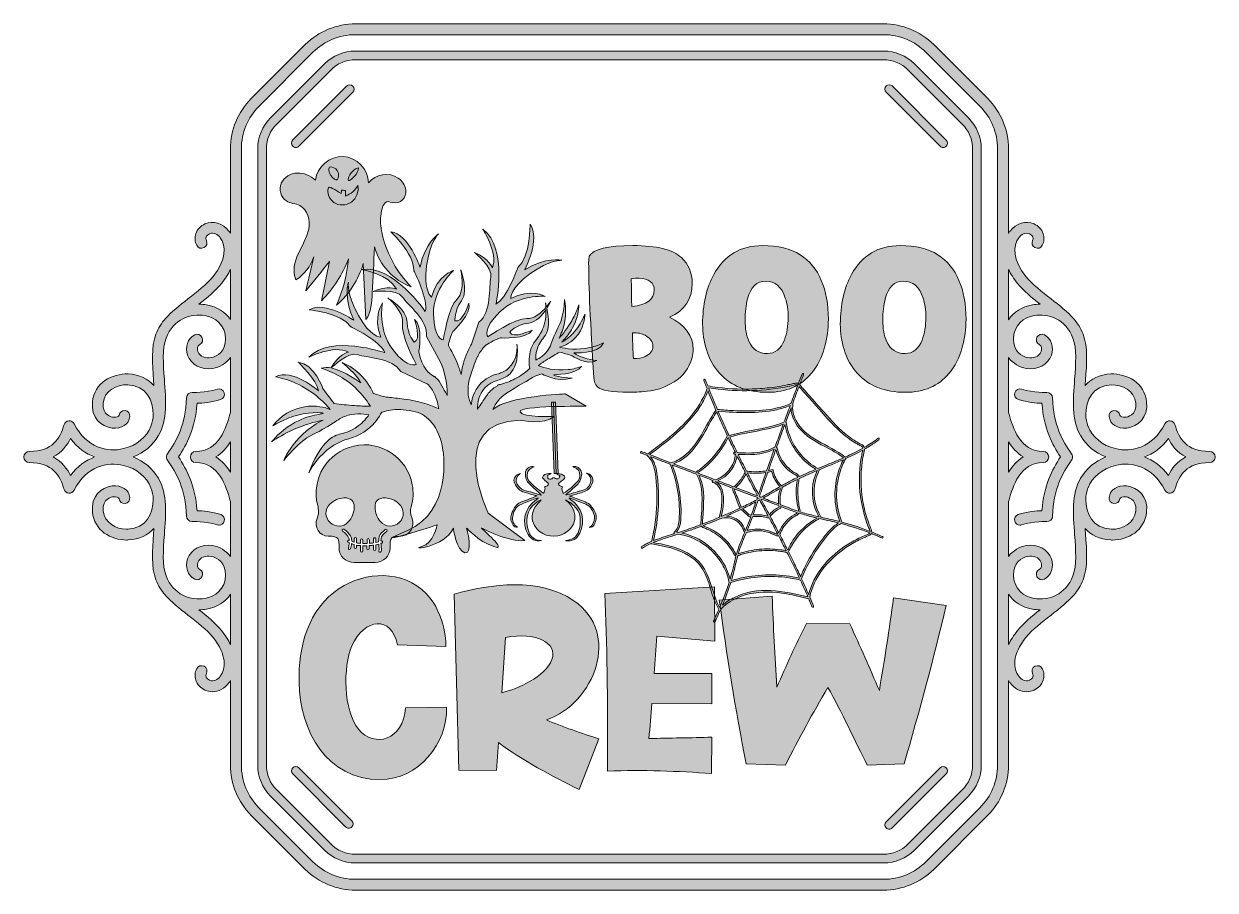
# Model space of a CAD drawing. Extents: x 215 to 394, y -584 to -453.
import ezdxf

# ---------------------------------------------------------------- set-up
doc = ezdxf.new("R2010")
doc.units = 0
doc.header["$MEASUREMENT"] = 0
doc.layers.add('Layer 1', color=7, linetype='Continuous', lineweight=0)

# ---------------------------------------------------------------- blocks, each defined once
blk = doc.blocks.new('Block_1')
at = {"layer": 'Layer 1', "true_color": 0x000000, "transparency": 33554687}
h = blk.add_hatch(color=18, dxfattribs=at)
h.dxf.hatch_style = 2
edge = h.paths.add_edge_path()
edge.add_spline(control_points=[(386.96, -521.41), (385.92, -520.01), (384.65, -519.14), (383.34, -518.64), (384.65, -518.14), (385.92, -517.28), (386.96, -515.87), (387.43, -516.84), (388.22, -517.93), (389.58, -518.64), (388.22, -519.36), (387.43, -520.44), (386.96, -521.41)], knot_values=[0, 0, 0, 0, 1, 1, 1, 2, 2, 2, 3, 3, 3, 4, 4, 4, 4], degree=3, periodic=0)
edge = h.paths.add_edge_path()
edge.add_spline(control_points=[(373.78, -521.79), (373.76, -521.82), (373.73, -521.84), (373.71, -521.87), (372.39, -524.22), (372.62, -527.31), (372.84, -530.31), (373.02, -532.68), (373.19, -534.91), (372.58, -536.52), (371.52, -539.38), (368.84, -540.3), (366.78, -539.92), (365.27, -539.65), (363.65, -538.57), (363.65, -536.37), (363.65, -534.59), (364.82, -533.76), (365.83, -533.59), (366.6, -533.46), (367.51, -533.69), (367.8, -534.51), (367.94, -534.89), (367.9, -535.36), (367.53, -535.56), (367.13, -535.77), (366.97, -536.26), (367.18, -536.67), (367.39, -537.07), (367.89, -537.22), (368.29, -537.01), (369.35, -536.46), (369.78, -535.2), (369.35, -533.96), (368.83, -532.5), (367.26, -531.68), (365.55, -531.98), (364.56, -532.15), (363.58, -532.7), (362.9, -533.61), (362.9, -533.61), (362.9, -525.35), (362.9, -525.35), (362.9, -525.35), (362.98, -525.07), (362.98, -525.07), (363.55, -523.12), (364.61, -519.48), (368.12, -519.48), (368.57, -519.48), (368.94, -519.11), (368.94, -518.66), (368.94, -518.66), (368.94, -518.65), (368.94, -518.64), (368.94, -518.64), (368.94, -518.63), (368.94, -518.62), (368.94, -518.17), (368.57, -517.81), (368.12, -517.81), (364.61, -517.81), (363.55, -514.17), (362.98, -512.22), (362.98, -512.22), (362.9, -511.93), (362.9, -511.93), (362.9, -511.93), (362.9, -503.68), (362.9, -503.68), (363.58, -504.59), (364.56, -505.14), (365.55, -505.31), (367.26, -505.61), (368.83, -504.79), (369.35, -503.32), (369.78, -502.09), (369.35, -500.83), (368.29, -500.28), (367.89, -500.07), (367.39, -500.22), (367.18, -500.62), (366.97, -501.02), (367.13, -501.52), (367.53, -501.73), (367.9, -501.92), (367.94, -502.4), (367.8, -502.78), (367.51, -503.6), (366.6, -503.83), (365.83, -503.7), (364.82, -503.53), (363.65, -502.7), (363.65, -500.92), (363.65, -498.72), (365.27, -497.64), (366.78, -497.37), (368.83, -496.99), (371.52, -497.9), (372.58, -500.77), (373.19, -502.38), (373.02, -504.61), (372.84, -506.98), (372.62, -509.97), (372.39, -513.07), (373.71, -515.42), (373.72, -515.44), (373.75, -515.45), (373.77, -515.47), (374.58, -516.88), (375.9, -518), (377.56, -518.64), (375.91, -519.28), (374.59, -520.4), (373.78, -521.79)], knot_values=[0, 0, 0, 0, 1, 1, 1, 2, 2, 2, 3, 3, 3, 4, 4, 4, 5, 5, 5, 6, 6, 6, 7, 7, 7, 8, 8, 8, 9, 9, 9, 10, 10, 10, 11, 11, 11, 12, 12, 12, 13, 13, 13, 14, 14, 14, 15, 15, 15, 16, 16, 16, 17, 17, 17, 18, 18, 18, 19, 19, 19, 20, 20, 20, 21, 21, 21, 22, 22, 22, 23, 23, 23, 24, 24, 24, 25, 25, 25, 26, 26, 26, 27, 27, 27, 28, 28, 28, 29, 29, 29, 30, 30, 30, 31, 31, 31, 32, 32, 32, 33, 33, 33, 34, 34, 34, 35, 35, 35, 36, 36, 36, 37, 37, 37, 38, 38, 38, 38], degree=3, periodic=0)
edge = h.paths.add_edge_path()
edge.add_spline(control_points=[(364.26, -544.75), (363.66, -545.48), (363.22, -546.19), (362.9, -546.87), (362.9, -546.87), (362.9, -539.29), (362.9, -539.29), (363.67, -540.44), (364.91, -541.25), (366.49, -541.53), (366.86, -541.6), (367.25, -541.64), (367.65, -541.64), (366.4, -542.62), (365.17, -543.63), (364.26, -544.75)], knot_values=[0, 0, 0, 0, 1, 1, 1, 2, 2, 2, 3, 3, 3, 4, 4, 4, 5, 5, 5, 5], degree=3, periodic=0)
edge = h.paths.add_edge_path()
edge.add_spline(control_points=[(361.26, -565), (361.26, -567.39), (360.29, -569.72), (358.6, -571.41), (358.6, -571.41), (350.49, -579.52), (350.49, -579.52), (348.8, -581.21), (346.47, -582.18), (344.09, -582.18), (344.09, -582.18), (264.68, -582.18), (264.68, -582.18), (262.3, -582.18), (259.97, -581.21), (258.28, -579.53), (258.28, -579.53), (250.16, -571.4), (250.16, -571.4), (248.48, -569.72), (247.51, -567.38), (247.51, -565), (247.51, -565), (247.51, -472.28), (247.51, -472.28), (247.51, -469.9), (248.48, -467.57), (250.16, -465.89), (250.16, -465.89), (258.28, -457.76), (258.28, -457.76), (259.97, -456.08), (262.3, -455.11), (264.68, -455.11), (264.68, -455.11), (344.09, -455.11), (344.09, -455.11), (346.47, -455.11), (348.81, -456.08), (350.49, -457.77), (350.49, -457.77), (358.61, -465.88), (358.61, -465.88), (360.29, -467.57), (361.26, -469.9), (361.26, -472.28), (361.26, -472.28), (361.26, -565), (361.26, -565)], knot_values=[0, 0, 0, 0, 1, 1, 1, 2, 2, 2, 3, 3, 3, 4, 4, 4, 5, 5, 5, 6, 6, 6, 7, 7, 7, 8, 8, 8, 9, 9, 9, 10, 10, 10, 11, 11, 11, 12, 12, 12, 13, 13, 13, 14, 14, 14, 15, 15, 15, 16, 16, 16, 16], degree=3, periodic=0)
edge = h.paths.add_edge_path()
edge.add_spline(control_points=[(244.52, -544.75), (243.61, -543.64), (242.38, -542.62), (241.13, -541.64), (241.53, -541.64), (241.92, -541.6), (242.29, -541.53), (243.86, -541.25), (245.1, -540.44), (245.87, -539.3), (245.87, -539.3), (245.87, -546.86), (245.87, -546.86), (245.55, -546.18), (245.12, -545.47), (244.52, -544.75)], knot_values=[0, 0, 0, 0, 1, 1, 1, 2, 2, 2, 3, 3, 3, 4, 4, 4, 5, 5, 5, 5], degree=3, periodic=0)
edge = h.paths.add_edge_path()
edge.add_spline(control_points=[(235.93, -530.31), (236.16, -527.31), (236.39, -524.22), (235.07, -521.87), (235.05, -521.84), (235.02, -521.82), (235, -521.79), (234.19, -520.4), (232.86, -519.28), (231.22, -518.64), (232.87, -518), (234.2, -516.88), (235.01, -515.47), (235.03, -515.45), (235.05, -515.44), (235.07, -515.42), (236.39, -513.07), (236.16, -509.97), (235.93, -506.98), (235.76, -504.61), (235.59, -502.38), (236.19, -500.77), (237.26, -497.9), (239.95, -496.99), (242, -497.37), (243.51, -497.64), (245.13, -498.72), (245.13, -500.92), (245.13, -502.7), (243.95, -503.53), (242.95, -503.7), (242.18, -503.83), (241.26, -503.6), (240.97, -502.78), (240.84, -502.4), (240.87, -501.92), (241.25, -501.73), (241.65, -501.52), (241.8, -501.02), (241.59, -500.62), (241.38, -500.22), (240.89, -500.07), (240.49, -500.28), (239.43, -500.83), (238.99, -502.09), (239.43, -503.32), (239.95, -504.79), (241.51, -505.61), (243.23, -505.31), (244.21, -505.14), (245.19, -504.59), (245.87, -503.69), (245.87, -503.69), (245.87, -511.96), (245.87, -511.96), (245.87, -511.96), (245.8, -512.22), (245.8, -512.22), (245.23, -514.17), (244.17, -517.81), (240.65, -517.81), (240.2, -517.81), (239.84, -518.17), (239.84, -518.62), (239.84, -518.63), (239.84, -518.64), (239.84, -518.64), (239.84, -518.65), (239.84, -518.66), (239.84, -518.66), (239.84, -519.11), (240.2, -519.48), (240.65, -519.48), (244.17, -519.48), (245.23, -523.12), (245.8, -525.07), (245.8, -525.07), (245.87, -525.33), (245.87, -525.33), (245.87, -525.33), (245.87, -533.6), (245.87, -533.6), (245.19, -532.7), (244.21, -532.15), (243.22, -531.98), (241.51, -531.68), (239.95, -532.5), (239.43, -533.96), (238.99, -535.2), (239.43, -536.46), (240.49, -537.01), (240.89, -537.22), (241.38, -537.07), (241.59, -536.67), (241.8, -536.26), (241.65, -535.77), (241.25, -535.56), (240.87, -535.36), (240.84, -534.89), (240.97, -534.51), (241.26, -533.69), (242.18, -533.46), (242.95, -533.59), (243.95, -533.76), (245.13, -534.59), (245.13, -536.37), (245.13, -538.57), (243.51, -539.65), (242, -539.92), (239.94, -540.29), (237.26, -539.38), (236.19, -536.52), (235.59, -534.91), (235.76, -532.68), (235.93, -530.31)], knot_values=[0, 0, 0, 0, 1, 1, 1, 2, 2, 2, 3, 3, 3, 4, 4, 4, 5, 5, 5, 6, 6, 6, 7, 7, 7, 8, 8, 8, 9, 9, 9, 10, 10, 10, 11, 11, 11, 12, 12, 12, 13, 13, 13, 14, 14, 14, 15, 15, 15, 16, 16, 16, 17, 17, 17, 18, 18, 18, 19, 19, 19, 20, 20, 20, 21, 21, 21, 22, 22, 22, 23, 23, 23, 24, 24, 24, 25, 25, 25, 26, 26, 26, 27, 27, 27, 28, 28, 28, 29, 29, 29, 30, 30, 30, 31, 31, 31, 32, 32, 32, 33, 33, 33, 34, 34, 34, 35, 35, 35, 36, 36, 36, 37, 37, 37, 38, 38, 38, 38], degree=3, periodic=0)
edge = h.paths.add_edge_path()
edge.add_spline(control_points=[(221.82, -521.42), (221.34, -520.44), (220.55, -519.36), (219.19, -518.64), (220.55, -517.93), (221.34, -516.84), (221.81, -515.87), (222.86, -517.28), (224.13, -518.14), (225.44, -518.64), (224.13, -519.14), (222.86, -520.01), (221.82, -521.42)], knot_values=[0, 0, 0, 0, 1, 1, 1, 2, 2, 2, 3, 3, 3, 4, 4, 4, 4], degree=3, periodic=0)
edge = h.paths.add_edge_path()
edge.add_spline(control_points=[(244.52, -492.54), (245.11, -491.82), (245.55, -491.11), (245.87, -490.43), (245.87, -490.43), (245.87, -497.98), (245.87, -497.98), (245.1, -496.85), (243.86, -496.04), (242.29, -495.75), (241.91, -495.69), (241.52, -495.66), (241.12, -495.66), (242.37, -494.68), (243.61, -493.66), (244.52, -492.54)], knot_values=[0, 0, 0, 0, 1, 1, 1, 2, 2, 2, 3, 3, 3, 4, 4, 4, 5, 5, 5, 5], degree=3, periodic=0)
edge = h.paths.add_edge_path()
edge.add_spline(control_points=[(245.87, -520.94), (245.33, -520.05), (244.62, -519.22), (243.66, -518.64), (244.62, -518.07), (245.33, -517.23), (245.87, -516.35), (245.87, -516.35), (245.87, -520.94), (245.87, -520.94)], knot_values=[0, 0, 0, 0, 1, 1, 1, 2, 2, 2, 3, 3, 3, 3], degree=3, periodic=0)
edge = h.paths.add_edge_path()
edge.add_spline(control_points=[(362.9, -516.34), (363.44, -517.23), (364.16, -518.06), (365.12, -518.64), (364.16, -519.22), (363.44, -520.06), (362.9, -520.95), (362.9, -520.95), (362.9, -516.34), (362.9, -516.34)], knot_values=[0, 0, 0, 0, 1, 1, 1, 2, 2, 2, 3, 3, 3, 3], degree=3, periodic=0)
edge = h.paths.add_edge_path()
edge.add_spline(control_points=[(364.26, -492.54), (365.17, -493.66), (366.41, -494.68), (367.66, -495.66), (367.26, -495.66), (366.86, -495.69), (366.49, -495.75), (364.91, -496.04), (363.67, -496.85), (362.9, -497.99), (362.9, -497.99), (362.9, -490.42), (362.9, -490.42), (363.22, -491.1), (363.66, -491.81), (364.26, -492.54)], knot_values=[0, 0, 0, 0, 1, 1, 1, 2, 2, 2, 3, 3, 3, 4, 4, 4, 5, 5, 5, 5], degree=3, periodic=0)
edge = h.paths.add_edge_path()
edge.add_spline(control_points=[(393.98, -518.62), (393.98, -518.17), (393.62, -517.81), (393.16, -517.81), (389.62, -517.81), (388.55, -515.87), (387.93, -513.78), (387.83, -513.46), (387.55, -513.23), (387.22, -513.2), (386.89, -513.17), (386.56, -513.35), (386.41, -513.65), (384.57, -517.27), (381.38, -517.96), (378.99, -517.39), (377.03, -516.92), (375.51, -515.63), (374.86, -514.01), (374.86, -514.01), (374.86, -514), (374.85, -513.99), (374.64, -513.45), (374.53, -512.88), (374.53, -512.28), (374.53, -510.18), (375.53, -507.9), (378.35, -507.79), (380.01, -507.74), (381.84, -508.65), (382.04, -510.54), (382.24, -512.41), (380.68, -512.64), (380.5, -512.66), (380.11, -512.7), (379.69, -512.59), (379.66, -512.37), (379.61, -511.92), (379.2, -511.61), (378.75, -511.65), (378.3, -511.7), (377.98, -512.11), (378.03, -512.56), (378.17, -513.71), (379.29, -514.44), (380.68, -514.29), (382.35, -514.1), (383.91, -512.7), (383.67, -510.37), (383.37, -507.48), (380.73, -506.07), (378.29, -506.15), (376.57, -506.22), (375.3, -506.9), (374.42, -507.9), (374.44, -507.63), (374.46, -507.37), (374.48, -507.1), (374.67, -504.55), (374.85, -502.14), (374.12, -500.19), (373.76, -499.24), (373.26, -498.45), (372.68, -497.82), (371.8, -496.82), (370.58, -495.87), (369.3, -494.86), (367.91, -493.78), (366.47, -492.66), (365.52, -491.5), (363.53, -489.08), (363.54, -486.82), (364.43, -485.66), (364.79, -485.18), (365.42, -484.78), (366.06, -485.08), (366.3, -485.18), (366.49, -485.37), (366.56, -485.59), (366.62, -485.75), (366.6, -485.9), (366.53, -486.05), (366.32, -486.45), (366.47, -486.94), (366.88, -487.15), (367.28, -487.37), (367.77, -487.21), (367.98, -486.8), (368.26, -486.26), (368.31, -485.63), (368.11, -485.05), (367.88, -484.41), (367.38, -483.87), (366.74, -483.58), (365.5, -483.02), (364.06, -483.46), (363.13, -484.66), (363.05, -484.77), (362.97, -484.88), (362.9, -485.01), (362.9, -485.01), (362.9, -472.28), (362.9, -472.28), (362.9, -469.47), (361.76, -466.72), (359.77, -464.73), (359.77, -464.73), (351.65, -456.61), (351.65, -456.61), (349.66, -454.62), (346.91, -453.48), (344.09, -453.48), (344.09, -453.48), (264.68, -453.48), (264.68, -453.48), (261.87, -453.48), (259.11, -454.62), (257.12, -456.61), (257.12, -456.61), (249, -464.73), (249, -464.73), (247.01, -466.72), (245.87, -469.47), (245.87, -472.28), (245.87, -472.28), (245.87, -484.99), (245.87, -484.99), (245.8, -484.88), (245.73, -484.77), (245.65, -484.66), (244.72, -483.46), (243.28, -483.03), (242.04, -483.58), (241.39, -483.87), (240.89, -484.41), (240.67, -485.05), (240.47, -485.63), (240.51, -486.26), (240.8, -486.8), (241.01, -487.21), (241.5, -487.36), (241.9, -487.15), (242.3, -486.94), (242.46, -486.45), (242.25, -486.05), (242.17, -485.9), (242.16, -485.75), (242.22, -485.59), (242.29, -485.37), (242.48, -485.18), (242.71, -485.07), (243.36, -484.78), (243.98, -485.18), (244.35, -485.66), (245.24, -486.82), (245.25, -489.08), (243.25, -491.5), (242.3, -492.66), (240.87, -493.78), (239.48, -494.87), (238.19, -495.87), (236.98, -496.82), (236.1, -497.82), (235.51, -498.46), (235.01, -499.24), (234.66, -500.19), (233.93, -502.14), (234.11, -504.55), (234.3, -507.1), (234.32, -507.37), (234.34, -507.63), (234.36, -507.9), (233.48, -506.9), (232.2, -506.22), (230.49, -506.15), (228.05, -506.07), (225.41, -507.48), (225.11, -510.37), (224.87, -512.7), (226.43, -514.1), (228.09, -514.29), (229.49, -514.43), (230.61, -513.71), (230.74, -512.56), (230.79, -512.11), (230.47, -511.7), (230.02, -511.65), (229.58, -511.61), (229.17, -511.92), (229.12, -512.37), (229.09, -512.59), (228.66, -512.7), (228.27, -512.66), (228.09, -512.64), (226.54, -512.41), (226.73, -510.54), (226.93, -508.65), (228.72, -507.71), (230.43, -507.79), (233.25, -507.9), (234.25, -510.18), (234.25, -512.28), (234.25, -512.88), (234.14, -513.45), (233.92, -513.99), (233.92, -514), (233.92, -514.01), (233.91, -514.01), (233.27, -515.63), (231.75, -516.92), (229.78, -517.39), (227.4, -517.96), (224.2, -517.27), (222.36, -513.65), (222.21, -513.35), (221.9, -513.16), (221.56, -513.2), (221.23, -513.23), (220.94, -513.46), (220.85, -513.78), (220.22, -515.87), (219.15, -517.81), (215.61, -517.81), (215.16, -517.81), (214.79, -518.17), (214.79, -518.62), (214.79, -518.63), (214.8, -518.64), (214.8, -518.64), (214.8, -518.65), (214.79, -518.66), (214.79, -518.66), (214.79, -519.11), (215.16, -519.48), (215.61, -519.48), (219.15, -519.48), (220.22, -521.42), (220.85, -523.51), (220.94, -523.83), (221.23, -524.06), (221.56, -524.09), (221.89, -524.13), (222.21, -523.94), (222.36, -523.64), (224.2, -520.01), (227.4, -519.33), (229.78, -519.9), (231.75, -520.37), (233.28, -521.66), (233.92, -523.28), (233.92, -523.29), (233.92, -523.29), (233.92, -523.29), (234.14, -523.83), (234.25, -524.41), (234.25, -525), (234.25, -527.1), (233.25, -529.38), (230.43, -529.5), (230.37, -529.5), (230.32, -529.5), (230.26, -529.5), (228.63, -529.5), (226.93, -528.57), (226.73, -526.74), (226.54, -524.87), (228.09, -524.65), (228.27, -524.63), (228.66, -524.59), (229.09, -524.69), (229.12, -524.92), (229.17, -525.37), (229.58, -525.69), (230.02, -525.64), (230.47, -525.59), (230.79, -525.18), (230.74, -524.73), (230.61, -523.58), (229.49, -522.85), (228.09, -523), (226.43, -523.19), (224.86, -524.59), (225.11, -526.91), (225.4, -529.72), (227.88, -531.14), (230.26, -531.14), (230.34, -531.14), (230.41, -531.13), (230.49, -531.13), (232.2, -531.06), (233.48, -530.38), (234.36, -529.38), (234.34, -529.65), (234.32, -529.92), (234.3, -530.19), (234.11, -532.74), (233.93, -535.15), (234.66, -537.1), (235, -538.01), (235.47, -538.75), (236.03, -539.37), (236.04, -539.39), (236.04, -539.41), (236.06, -539.42), (236.94, -540.44), (238.17, -541.4), (239.48, -542.42), (240.87, -543.5), (242.3, -544.62), (243.25, -545.79), (245.38, -548.38), (245.17, -550.55), (244.35, -551.63), (243.98, -552.1), (243.36, -552.51), (242.72, -552.22), (242.48, -552.11), (242.29, -551.91), (242.22, -551.7), (242.16, -551.54), (242.17, -551.38), (242.25, -551.24), (242.46, -550.84), (242.3, -550.34), (241.9, -550.13), (241.5, -549.92), (241.01, -550.08), (240.8, -550.48), (240.51, -551.03), (240.47, -551.65), (240.67, -552.23), (240.89, -552.87), (241.39, -553.41), (242.04, -553.71), (242.4, -553.87), (242.77, -553.95), (243.15, -553.95), (244.07, -553.95), (244.99, -553.48), (245.65, -552.62), (245.73, -552.52), (245.8, -552.41), (245.87, -552.29), (245.87, -552.29), (245.87, -565), (245.87, -565), (245.87, -567.81), (247.01, -570.57), (249, -572.56), (249, -572.56), (257.13, -580.68), (257.13, -580.68), (259.12, -582.67), (261.87, -583.81), (264.68, -583.81), (264.68, -583.81), (344.09, -583.81), (344.09, -583.81), (346.9, -583.81), (349.65, -582.67), (351.65, -580.68), (351.65, -580.68), (359.76, -572.56), (359.76, -572.56), (361.75, -570.58), (362.9, -567.82), (362.9, -565), (362.9, -565), (362.9, -552.28), (362.9, -552.28), (362.97, -552.4), (363.05, -552.52), (363.13, -552.63), (363.78, -553.48), (364.7, -553.95), (365.63, -553.95), (366, -553.95), (366.38, -553.87), (366.74, -553.71), (367.39, -553.41), (367.89, -552.87), (368.11, -552.23), (368.31, -551.65), (368.26, -551.03), (367.98, -550.48), (367.77, -550.08), (367.28, -549.92), (366.88, -550.13), (366.47, -550.34), (366.32, -550.84), (366.53, -551.24), (366.6, -551.38), (366.62, -551.54), (366.56, -551.7), (366.49, -551.91), (366.3, -552.11), (366.06, -552.22), (365.41, -552.51), (364.79, -552.1), (364.43, -551.63), (363.6, -550.55), (363.39, -548.38), (365.52, -545.79), (366.48, -544.62), (367.91, -543.5), (369.3, -542.42), (370.6, -541.4), (371.83, -540.44), (372.72, -539.42), (372.73, -539.41), (372.74, -539.39), (372.75, -539.37), (373.3, -538.75), (373.78, -538.01), (374.12, -537.1), (374.85, -535.15), (374.67, -532.74), (374.48, -530.19), (374.46, -529.92), (374.44, -529.65), (374.42, -529.38), (375.3, -530.38), (376.57, -531.06), (378.29, -531.13), (378.36, -531.13), (378.44, -531.14), (378.52, -531.14), (380.89, -531.14), (383.38, -529.72), (383.67, -526.91), (383.91, -524.59), (382.35, -523.19), (380.68, -523), (379.28, -522.85), (378.16, -523.58), (378.03, -524.73), (377.98, -525.18), (378.3, -525.59), (378.75, -525.64), (379.2, -525.69), (379.61, -525.37), (379.66, -524.92), (379.69, -524.69), (380.11, -524.59), (380.5, -524.63), (380.68, -524.65), (382.24, -524.87), (382.04, -526.74), (381.84, -528.64), (380.06, -529.57), (378.35, -529.5), (375.53, -529.38), (374.53, -527.1), (374.53, -525), (374.53, -524.41), (374.64, -523.83), (374.85, -523.29), (374.86, -523.29), (374.86, -523.29), (374.86, -523.29), (375.5, -521.67), (377.02, -520.37), (378.99, -519.9), (381.38, -519.32), (384.57, -520.01), (386.41, -523.64), (386.56, -523.94), (386.88, -524.12), (387.22, -524.09), (387.55, -524.06), (387.83, -523.83), (387.93, -523.51), (388.55, -521.41), (389.62, -519.48), (393.16, -519.48), (393.62, -519.48), (393.98, -519.11), (393.98, -518.66), (393.98, -518.66), (393.98, -518.65), (393.98, -518.64), (393.98, -518.64), (393.98, -518.63), (393.98, -518.62)], knot_values=[0, 0, 0, 0, 1, 1, 1, 2, 2, 2, 3, 3, 3, 4, 4, 4, 5, 5, 5, 6, 6, 6, 7, 7, 7, 8, 8, 8, 9, 9, 9, 10, 10, 10, 11, 11, 11, 12, 12, 12, 13, 13, 13, 14, 14, 14, 15, 15, 15, 16, 16, 16, 17, 17, 17, 18, 18, 18, 19, 19, 19, 20, 20, 20, 21, 21, 21, 22, 22, 22, 23, 23, 23, 24, 24, 24, 25, 25, 25, 26, 26, 26, 27, 27, 27, 28, 28, 28, 29, 29, 29, 30, 30, 30, 31, 31, 31, 32, 32, 32, 33, 33, 33, 34, 34, 34, 35, 35, 35, 36, 36, 36, 37, 37, 37, 38, 38, 38, 39, 39, 39, 40, 40, 40, 41, 41, 41, 42, 42, 42, 43, 43, 43, 44, 44, 44, 45, 45, 45, 46, 46, 46, 47, 47, 47, 48, 48, 48, 49, 49, 49, 50, 50, 50, 51, 51, 51, 52, 52, 52, 53, 53, 53, 54, 54, 54, 55, 55, 55, 56, 56, 56, 57, 57, 57, 58, 58, 58, 59, 59, 59, 60, 60, 60, 61, 61, 61, 62, 62, 62, 63, 63, 63, 64, 64, 64, 65, 65, 65, 66, 66, 66, 67, 67, 67, 68, 68, 68, 69, 69, 69, 70, 70, 70, 71, 71, 71, 72, 72, 72, 73, 73, 73, 74, 74, 74, 75, 75, 75, 76, 76, 76, 77, 77, 77, 78, 78, 78, 79, 79, 79, 80, 80, 80, 81, 81, 81, 82, 82, 82, 83, 83, 83, 84, 84, 84, 85, 85, 85, 86, 86, 86, 87, 87, 87, 88, 88, 88, 89, 89, 89, 90, 90, 90, 91, 91, 91, 92, 92, 92, 93, 93, 93, 94, 94, 94, 95, 95, 95, 96, 96, 96, 97, 97, 97, 98, 98, 98, 99, 99, 99, 100, 100, 100, 101, 101, 101, 102, 102, 102, 103, 103, 103, 104, 104, 104, 105, 105, 105, 106, 106, 106, 107, 107, 107, 108, 108, 108, 109, 109, 109, 110, 110, 110, 111, 111, 111, 112, 112, 112, 113, 113, 113, 114, 114, 114, 115, 115, 115, 116, 116, 116, 117, 117, 117, 118, 118, 118, 119, 119, 119, 120, 120, 120, 121, 121, 121, 122, 122, 122, 123, 123, 123, 124, 124, 124, 125, 125, 125, 126, 126, 126, 127, 127, 127, 128, 128, 128, 129, 129, 129, 130, 130, 130, 131, 131, 131, 132, 132, 132, 133, 133, 133, 134, 134, 134, 135, 135, 135, 136, 136, 136, 137, 137, 137, 138, 138, 138, 139, 139, 139, 140, 140, 140, 141, 141, 141, 142, 142, 142, 143, 143, 143, 144, 144, 144, 145, 145, 145, 146, 146, 146, 147, 147, 147, 148, 148, 148, 149, 149, 149, 150, 150, 150, 151, 151, 151, 152, 152, 152, 153, 153, 153, 154, 154, 154, 155, 155, 155, 156, 156, 156, 157, 157, 157, 158, 158, 158, 159, 159, 159, 160, 160, 160, 161, 161, 161, 161], degree=3, periodic=0)
h = blk.add_hatch(color=18, dxfattribs=at)
h.dxf.hatch_style = 2
edge = h.paths.add_edge_path()
edge.add_spline(control_points=[(357.49, -565), (357.49, -566.39), (356.93, -567.76), (355.94, -568.74), (355.94, -568.74), (347.82, -576.86), (347.82, -576.86), (346.84, -577.85), (345.48, -578.41), (344.09, -578.41), (344.09, -578.41), (264.68, -578.41), (264.68, -578.41), (263.29, -578.41), (261.93, -577.85), (260.95, -576.86), (260.95, -576.86), (252.83, -568.74), (252.83, -568.74), (251.84, -567.75), (251.28, -566.39), (251.28, -565), (251.28, -565), (251.28, -472.28), (251.28, -472.28), (251.28, -470.89), (251.84, -469.53), (252.83, -468.55), (252.83, -468.55), (260.95, -460.43), (260.95, -460.43), (261.93, -459.44), (263.29, -458.88), (264.68, -458.88), (264.68, -458.88), (344.09, -458.88), (344.09, -458.88), (345.48, -458.88), (346.84, -459.44), (347.82, -460.43), (347.82, -460.43), (355.94, -468.55), (355.94, -468.55), (356.93, -469.53), (357.49, -470.89), (357.49, -472.28), (357.49, -472.28), (357.49, -565), (357.49, -565)], knot_values=[0, 0, 0, 0, 1, 1, 1, 2, 2, 2, 3, 3, 3, 4, 4, 4, 5, 5, 5, 6, 6, 6, 7, 7, 7, 8, 8, 8, 9, 9, 9, 10, 10, 10, 11, 11, 11, 12, 12, 12, 13, 13, 13, 14, 14, 14, 15, 15, 15, 16, 16, 16, 16], degree=3, periodic=0)
edge = h.paths.add_edge_path()
edge.add_spline(control_points=[(348.75, -459.5), (347.53, -458.27), (345.83, -457.57), (344.09, -457.57), (344.09, -457.57), (264.68, -457.57), (264.68, -457.57), (262.95, -457.57), (261.25, -458.27), (260.02, -459.5), (260.02, -459.5), (251.9, -467.62), (251.9, -467.62), (250.67, -468.85), (249.97, -470.55), (249.97, -472.28), (249.97, -472.28), (249.97, -565), (249.97, -565), (249.97, -566.74), (250.67, -568.44), (251.9, -569.67), (251.9, -569.67), (260.02, -577.79), (260.02, -577.79), (261.25, -579.02), (262.95, -579.72), (264.68, -579.72), (264.68, -579.72), (344.09, -579.72), (344.09, -579.72), (345.82, -579.72), (347.52, -579.02), (348.75, -577.79), (348.75, -577.79), (356.87, -569.67), (356.87, -569.67), (358.1, -568.44), (358.8, -566.74), (358.8, -565), (358.8, -565), (358.8, -472.28), (358.8, -472.28), (358.8, -470.55), (358.1, -468.85), (356.87, -467.62), (356.87, -467.62), (348.75, -459.5), (348.75, -459.5)], knot_values=[0, 0, 0, 0, 1, 1, 1, 2, 2, 2, 3, 3, 3, 4, 4, 4, 5, 5, 5, 6, 6, 6, 7, 7, 7, 8, 8, 8, 9, 9, 9, 10, 10, 10, 11, 11, 11, 12, 12, 12, 13, 13, 13, 14, 14, 14, 15, 15, 15, 16, 16, 16, 16], degree=3, periodic=0)
h = blk.add_hatch(color=18, dxfattribs=at)
h.dxf.hatch_style = 2
edge = h.paths.add_edge_path()
edge.add_spline(control_points=[(263.35, -462.84), (263.35, -462.84), (255.24, -470.95), (255.24, -470.95), (254.98, -471.21), (254.98, -471.62), (255.24, -471.88), (255.36, -472.01), (255.53, -472.07), (255.7, -472.07), (255.87, -472.07), (256.03, -472.01), (256.16, -471.88), (256.16, -471.88), (264.28, -463.76), (264.28, -463.76), (264.54, -463.51), (264.54, -463.09), (264.28, -462.84), (264.03, -462.58), (263.61, -462.58), (263.35, -462.84)], knot_values=[0, 0, 0, 0, 1, 1, 1, 2, 2, 2, 3, 3, 3, 4, 4, 4, 5, 5, 5, 6, 6, 6, 7, 7, 7, 7], degree=3, periodic=0)
h = blk.add_hatch(color=18, dxfattribs=at)
h.dxf.hatch_style = 2
edge = h.paths.add_edge_path()
edge.add_spline(control_points=[(352.61, -471.88), (352.74, -472.01), (352.9, -472.07), (353.07, -472.07), (353.24, -472.07), (353.41, -472.01), (353.54, -471.88), (353.79, -471.63), (353.79, -471.21), (353.54, -470.96), (353.54, -470.96), (345.41, -462.83), (345.41, -462.83), (345.16, -462.58), (344.74, -462.58), (344.49, -462.83), (344.23, -463.09), (344.23, -463.5), (344.49, -463.76), (344.49, -463.76), (352.61, -471.88), (352.61, -471.88)], knot_values=[0, 0, 0, 0, 1, 1, 1, 2, 2, 2, 3, 3, 3, 4, 4, 4, 5, 5, 5, 6, 6, 6, 7, 7, 7, 7], degree=3, periodic=0)
h = blk.add_hatch(color=18, dxfattribs=at)
h.dxf.hatch_style = 2
edge = h.paths.add_edge_path()
edge.add_spline(control_points=[(236.26, -518.78), (236.28, -518.91), (236.32, -519.03), (236.4, -519.14), (237.79, -521.07), (239.1, -523.42), (239.26, -527.56), (239.28, -528), (239.64, -528.35), (240.08, -528.35), (240.09, -528.35), (240.09, -528.35), (240.1, -528.35), (240.12, -528.35), (242.09, -528.28), (243.93, -528.85), (244.01, -528.88), (244.09, -528.89), (244.17, -528.89), (244.52, -528.89), (244.84, -528.67), (244.95, -528.32), (245.08, -527.88), (244.84, -527.42), (244.41, -527.29), (243.07, -526.87), (241.69, -526.75), (240.85, -526.72), (240.57, -522.92), (239.32, -520.5), (238.05, -518.64), (239.32, -516.78), (240.57, -514.37), (240.85, -510.57), (241.69, -510.53), (243.06, -510.41), (244.4, -509.99), (244.83, -509.86), (245.07, -509.4), (244.94, -508.97), (244.8, -508.54), (244.35, -508.29), (243.91, -508.43), (242.09, -509), (240.12, -508.94), (240.1, -508.94), (239.68, -508.93), (239.28, -509.28), (239.26, -509.73), (239.1, -513.87), (237.79, -516.22), (236.4, -518.15), (236.32, -518.26), (236.28, -518.38), (236.26, -518.5), (236.25, -518.55), (236.26, -518.6), (236.25, -518.64), (236.26, -518.69), (236.25, -518.74), (236.26, -518.78)], knot_values=[0, 0, 0, 0, 1, 1, 1, 2, 2, 2, 3, 3, 3, 4, 4, 4, 5, 5, 5, 6, 6, 6, 7, 7, 7, 8, 8, 8, 9, 9, 9, 10, 10, 10, 11, 11, 11, 12, 12, 12, 13, 13, 13, 14, 14, 14, 15, 15, 15, 16, 16, 16, 17, 17, 17, 18, 18, 18, 19, 19, 19, 20, 20, 20, 20], degree=3, periodic=0)
h = blk.add_hatch(color=18, dxfattribs=at)
h.dxf.hatch_style = 2
edge = h.paths.add_edge_path()
edge.add_spline(control_points=[(372.52, -518.5), (372.5, -518.38), (372.46, -518.26), (372.38, -518.15), (370.99, -516.22), (369.68, -513.87), (369.52, -509.73), (369.5, -509.28), (369.11, -508.96), (368.67, -508.94), (368.65, -508.94), (366.7, -509), (364.86, -508.43), (364.43, -508.3), (363.97, -508.54), (363.84, -508.97), (363.7, -509.4), (363.95, -509.86), (364.38, -509.99), (365.72, -510.41), (367.09, -510.53), (367.93, -510.57), (368.21, -514.37), (369.45, -516.78), (370.73, -518.64), (369.45, -520.5), (368.21, -522.92), (367.93, -526.72), (367.09, -526.75), (365.71, -526.87), (364.37, -527.29), (363.93, -527.42), (363.69, -527.88), (363.83, -528.32), (363.94, -528.67), (364.26, -528.89), (364.61, -528.89), (364.69, -528.89), (364.77, -528.88), (364.85, -528.85), (366.67, -528.29), (368.65, -528.35), (368.67, -528.35), (369.11, -528.35), (369.5, -528.01), (369.52, -527.56), (369.68, -523.42), (370.99, -521.07), (372.38, -519.14), (372.46, -519.03), (372.5, -518.91), (372.52, -518.78), (372.53, -518.74), (372.52, -518.69), (372.52, -518.64), (372.52, -518.6), (372.53, -518.55), (372.52, -518.5)], knot_values=[0, 0, 0, 0, 1, 1, 1, 2, 2, 2, 3, 3, 3, 4, 4, 4, 5, 5, 5, 6, 6, 6, 7, 7, 7, 8, 8, 8, 9, 9, 9, 10, 10, 10, 11, 11, 11, 12, 12, 12, 13, 13, 13, 14, 14, 14, 15, 15, 15, 16, 16, 16, 17, 17, 17, 18, 18, 18, 19, 19, 19, 19], degree=3, periodic=0)
h = blk.add_hatch(color=18, dxfattribs=at)
h.dxf.hatch_style = 2
edge = h.paths.add_edge_path()
edge.add_spline(control_points=[(256.16, -565.4), (255.9, -565.15), (255.49, -565.15), (255.23, -565.4), (254.98, -565.66), (254.98, -566.07), (255.23, -566.33), (255.23, -566.33), (263.2, -574.3), (263.2, -574.3), (263.33, -574.43), (263.5, -574.49), (263.67, -574.49), (263.83, -574.49), (264, -574.43), (264.13, -574.3), (264.39, -574.05), (264.39, -573.63), (264.13, -573.37), (264.13, -573.37), (256.16, -565.4), (256.16, -565.4)], knot_values=[0, 0, 0, 0, 1, 1, 1, 2, 2, 2, 3, 3, 3, 4, 4, 4, 5, 5, 5, 6, 6, 6, 7, 7, 7, 7], degree=3, periodic=0)
h = blk.add_hatch(color=18, dxfattribs=at)
h.dxf.hatch_style = 2
edge = h.paths.add_edge_path()
edge.add_spline(control_points=[(352.61, -565.4), (352.61, -565.4), (344.49, -573.53), (344.49, -573.53), (344.23, -573.78), (344.23, -574.2), (344.49, -574.45), (344.62, -574.58), (344.78, -574.64), (344.95, -574.64), (345.12, -574.64), (345.29, -574.58), (345.42, -574.45), (345.42, -574.45), (353.54, -566.33), (353.54, -566.33), (353.8, -566.07), (353.8, -565.66), (353.54, -565.4), (353.28, -565.14), (352.87, -565.14), (352.61, -565.4)], knot_values=[0, 0, 0, 0, 1, 1, 1, 2, 2, 2, 3, 3, 3, 4, 4, 4, 5, 5, 5, 6, 6, 6, 7, 7, 7, 7], degree=3, periodic=0)
at = {"layer": 'Layer 1'}
for points, knots in [([(393.98, -518.62), (393.98, -518.17), (393.62, -517.81), (393.16, -517.81), (389.62, -517.81), (388.55, -515.87), (387.93, -513.78), (387.83, -513.46), (387.55, -513.23), (387.22, -513.2), (386.89, -513.17), (386.56, -513.35), (386.41, -513.65), (384.57, -517.27), (381.38, -517.96), (378.99, -517.39), (377.03, -516.92), (375.51, -515.63), (374.86, -514.01), (374.86, -514.01), (374.86, -514), (374.85, -513.99), (374.64, -513.45), (374.53, -512.88), (374.53, -512.28), (374.53, -510.18), (375.53, -507.9), (378.35, -507.79), (380.01, -507.74), (381.84, -508.65), (382.04, -510.54), (382.24, -512.41), (380.68, -512.64), (380.5, -512.66), (380.11, -512.7), (379.69, -512.59), (379.66, -512.37), (379.61, -511.92), (379.2, -511.61), (378.75, -511.65), (378.3, -511.7), (377.98, -512.11), (378.03, -512.56), (378.17, -513.71), (379.29, -514.44), (380.68, -514.29), (382.35, -514.1), (383.91, -512.7), (383.67, -510.37), (383.37, -507.48), (380.73, -506.07), (378.29, -506.15), (376.57, -506.22), (375.3, -506.9), (374.42, -507.9), (374.44, -507.63), (374.46, -507.37), (374.48, -507.1), (374.67, -504.55), (374.85, -502.14), (374.12, -500.19), (373.76, -499.24), (373.26, -498.45), (372.68, -497.82), (371.8, -496.82), (370.58, -495.87), (369.3, -494.86), (367.91, -493.78), (366.47, -492.66), (365.52, -491.5), (363.53, -489.08), (363.54, -486.82), (364.43, -485.66), (364.79, -485.18), (365.42, -484.78), (366.06, -485.08), (366.3, -485.18), (366.49, -485.37), (366.56, -485.59), (366.62, -485.75), (366.6, -485.9), (366.53, -486.05), (366.32, -486.45), (366.47, -486.94), (366.88, -487.15), (367.28, -487.37), (367.77, -487.21), (367.98, -486.8), (368.26, -486.26), (368.31, -485.63), (368.11, -485.05), (367.88, -484.41), (367.38, -483.87), (366.74, -483.58), (365.5, -483.02), (364.06, -483.46), (363.13, -484.66), (363.05, -484.77), (362.97, -484.88), (362.9, -485.01), (362.9, -485.01), (362.9, -472.28), (362.9, -472.28), (362.9, -469.47), (361.76, -466.72), (359.77, -464.73), (359.77, -464.73), (351.65, -456.61), (351.65, -456.61), (349.66, -454.62), (346.91, -453.48), (344.09, -453.48), (344.09, -453.48), (264.68, -453.48), (264.68, -453.48), (261.87, -453.48), (259.11, -454.62), (257.12, -456.61), (257.12, -456.61), (249, -464.73), (249, -464.73), (247.01, -466.72), (245.87, -469.47), (245.87, -472.28), (245.87, -472.28), (245.87, -484.99), (245.87, -484.99), (245.8, -484.88), (245.73, -484.77), (245.65, -484.66), (244.72, -483.46), (243.28, -483.03), (242.04, -483.58), (241.39, -483.87), (240.89, -484.41), (240.67, -485.05), (240.47, -485.63), (240.51, -486.26), (240.8, -486.8), (241.01, -487.21), (241.5, -487.36), (241.9, -487.15), (242.3, -486.94), (242.46, -486.45), (242.25, -486.05), (242.17, -485.9), (242.16, -485.75), (242.22, -485.59), (242.29, -485.37), (242.48, -485.18), (242.71, -485.07), (243.36, -484.78), (243.98, -485.18), (244.35, -485.66), (245.24, -486.82), (245.25, -489.08), (243.25, -491.5), (242.3, -492.66), (240.87, -493.78), (239.48, -494.87), (238.19, -495.87), (236.98, -496.82), (236.1, -497.82), (235.51, -498.46), (235.01, -499.24), (234.66, -500.19), (233.93, -502.14), (234.11, -504.55), (234.3, -507.1), (234.32, -507.37), (234.34, -507.63), (234.36, -507.9), (233.48, -506.9), (232.2, -506.22), (230.49, -506.15), (228.05, -506.07), (225.41, -507.48), (225.11, -510.37), (224.87, -512.7), (226.43, -514.1), (228.09, -514.29), (229.49, -514.43), (230.61, -513.71), (230.74, -512.56), (230.79, -512.11), (230.47, -511.7), (230.02, -511.65), (229.58, -511.61), (229.17, -511.92), (229.12, -512.37), (229.09, -512.59), (228.66, -512.7), (228.27, -512.66), (228.09, -512.64), (226.54, -512.41), (226.73, -510.54), (226.93, -508.65), (228.72, -507.71), (230.43, -507.79), (233.25, -507.9), (234.25, -510.18), (234.25, -512.28), (234.25, -512.88), (234.14, -513.45), (233.92, -513.99), (233.92, -514), (233.92, -514.01), (233.91, -514.01), (233.27, -515.63), (231.75, -516.92), (229.78, -517.39), (227.4, -517.96), (224.2, -517.27), (222.36, -513.65), (222.21, -513.35), (221.9, -513.16), (221.56, -513.2), (221.23, -513.23), (220.94, -513.46), (220.85, -513.78), (220.22, -515.87), (219.15, -517.81), (215.61, -517.81), (215.16, -517.81), (214.79, -518.17), (214.79, -518.62), (214.79, -518.63), (214.8, -518.64), (214.8, -518.64), (214.8, -518.65), (214.79, -518.66), (214.79, -518.66), (214.79, -519.11), (215.16, -519.48), (215.61, -519.48), (219.15, -519.48), (220.22, -521.42), (220.85, -523.51), (220.94, -523.83), (221.23, -524.06), (221.56, -524.09), (221.89, -524.13), (222.21, -523.94), (222.36, -523.64), (224.2, -520.01), (227.4, -519.33), (229.78, -519.9), (231.75, -520.37), (233.28, -521.66), (233.92, -523.28), (233.92, -523.29), (233.92, -523.29), (233.92, -523.29), (234.14, -523.83), (234.25, -524.41), (234.25, -525), (234.25, -527.1), (233.25, -529.38), (230.43, -529.5), (230.37, -529.5), (230.32, -529.5), (230.26, -529.5), (228.63, -529.5), (226.93, -528.57), (226.73, -526.74), (226.54, -524.87), (228.09, -524.65), (228.27, -524.63), (228.66, -524.59), (229.09, -524.69), (229.12, -524.92), (229.17, -525.37), (229.58, -525.69), (230.02, -525.64), (230.47, -525.59), (230.79, -525.18), (230.74, -524.73), (230.61, -523.58), (229.49, -522.85), (228.09, -523), (226.43, -523.19), (224.86, -524.59), (225.11, -526.91), (225.4, -529.72), (227.88, -531.14), (230.26, -531.14), (230.34, -531.14), (230.41, -531.13), (230.49, -531.13), (232.2, -531.06), (233.48, -530.38), (234.36, -529.38), (234.34, -529.65), (234.32, -529.92), (234.3, -530.19), (234.11, -532.74), (233.93, -535.15), (234.66, -537.1), (235, -538.01), (235.47, -538.75), (236.03, -539.37), (236.04, -539.39), (236.04, -539.41), (236.06, -539.42), (236.94, -540.44), (238.17, -541.4), (239.48, -542.42), (240.87, -543.5), (242.3, -544.62), (243.25, -545.79), (245.38, -548.38), (245.17, -550.55), (244.35, -551.63), (243.98, -552.1), (243.36, -552.51), (242.72, -552.22), (242.48, -552.11), (242.29, -551.91), (242.22, -551.7), (242.16, -551.54), (242.17, -551.38), (242.25, -551.24), (242.46, -550.84), (242.3, -550.34), (241.9, -550.13), (241.5, -549.92), (241.01, -550.08), (240.8, -550.48), (240.51, -551.03), (240.47, -551.65), (240.67, -552.23), (240.89, -552.87), (241.39, -553.41), (242.04, -553.71), (242.4, -553.87), (242.77, -553.95), (243.15, -553.95), (244.07, -553.95), (244.99, -553.48), (245.65, -552.62), (245.73, -552.52), (245.8, -552.41), (245.87, -552.29), (245.87, -552.29), (245.87, -565), (245.87, -565), (245.87, -567.81), (247.01, -570.57), (249, -572.56), (249, -572.56), (257.13, -580.68), (257.13, -580.68), (259.12, -582.67), (261.87, -583.81), (264.68, -583.81), (264.68, -583.81), (344.09, -583.81), (344.09, -583.81), (346.9, -583.81), (349.65, -582.67), (351.65, -580.68), (351.65, -580.68), (359.76, -572.56), (359.76, -572.56), (361.75, -570.58), (362.9, -567.82), (362.9, -565), (362.9, -565), (362.9, -552.28), (362.9, -552.28), (362.97, -552.4), (363.05, -552.52), (363.13, -552.63), (363.78, -553.48), (364.7, -553.95), (365.63, -553.95), (366, -553.95), (366.38, -553.87), (366.74, -553.71), (367.39, -553.41), (367.89, -552.87), (368.11, -552.23), (368.31, -551.65), (368.26, -551.03), (367.98, -550.48), (367.77, -550.08), (367.28, -549.92), (366.88, -550.13), (366.47, -550.34), (366.32, -550.84), (366.53, -551.24), (366.6, -551.38), (366.62, -551.54), (366.56, -551.7), (366.49, -551.91), (366.3, -552.11), (366.06, -552.22), (365.41, -552.51), (364.79, -552.1), (364.43, -551.63), (363.6, -550.55), (363.39, -548.38), (365.52, -545.79), (366.48, -544.62), (367.91, -543.5), (369.3, -542.42), (370.6, -541.4), (371.83, -540.44), (372.72, -539.42), (372.73, -539.41), (372.74, -539.39), (372.75, -539.37), (373.3, -538.75), (373.78, -538.01), (374.12, -537.1), (374.85, -535.15), (374.67, -532.74), (374.48, -530.19), (374.46, -529.92), (374.44, -529.65), (374.42, -529.38), (375.3, -530.38), (376.57, -531.06), (378.29, -531.13), (378.36, -531.13), (378.44, -531.14), (378.52, -531.14), (380.89, -531.14), (383.38, -529.72), (383.67, -526.91), (383.91, -524.59), (382.35, -523.19), (380.68, -523), (379.28, -522.85), (378.16, -523.58), (378.03, -524.73), (377.98, -525.18), (378.3, -525.59), (378.75, -525.64), (379.2, -525.69), (379.61, -525.37), (379.66, -524.92), (379.69, -524.69), (380.11, -524.59), (380.5, -524.63), (380.68, -524.65), (382.24, -524.87), (382.04, -526.74), (381.84, -528.64), (380.06, -529.57), (378.35, -529.5), (375.53, -529.38), (374.53, -527.1), (374.53, -525), (374.53, -524.41), (374.64, -523.83), (374.85, -523.29), (374.86, -523.29), (374.86, -523.29), (374.86, -523.29), (375.5, -521.67), (377.02, -520.37), (378.99, -519.9), (381.38, -519.32), (384.57, -520.01), (386.41, -523.64), (386.56, -523.94), (386.88, -524.12), (387.22, -524.09), (387.55, -524.06), (387.83, -523.83), (387.93, -523.51), (388.55, -521.41), (389.62, -519.48), (393.16, -519.48), (393.62, -519.48), (393.98, -519.11), (393.98, -518.66), (393.98, -518.66), (393.98, -518.65), (393.98, -518.64), (393.98, -518.64), (393.98, -518.63), (393.98, -518.62)], [0, 0, 0, 0, 1, 1, 1, 2, 2, 2, 3, 3, 3, 4, 4, 4, 5, 5, 5, 6, 6, 6, 7, 7, 7, 8, 8, 8, 9, 9, 9, 10, 10, 10, 11, 11, 11, 12, 12, 12, 13, 13, 13, 14, 14, 14, 15, 15, 15, 16, 16, 16, 17, 17, 17, 18, 18, 18, 19, 19, 19, 20, 20, 20, 21, 21, 21, 22, 22, 22, 23, 23, 23, 24, 24, 24, 25, 25, 25, 26, 26, 26, 27, 27, 27, 28, 28, 28, 29, 29, 29, 30, 30, 30, 31, 31, 31, 32, 32, 32, 33, 33, 33, 34, 34, 34, 35, 35, 35, 36, 36, 36, 37, 37, 37, 38, 38, 38, 39, 39, 39, 40, 40, 40, 41, 41, 41, 42, 42, 42, 43, 43, 43, 44, 44, 44, 45, 45, 45, 46, 46, 46, 47, 47, 47, 48, 48, 48, 49, 49, 49, 50, 50, 50, 51, 51, 51, 52, 52, 52, 53, 53, 53, 54, 54, 54, 55, 55, 55, 56, 56, 56, 57, 57, 57, 58, 58, 58, 59, 59, 59, 60, 60, 60, 61, 61, 61, 62, 62, 62, 63, 63, 63, 64, 64, 64, 65, 65, 65, 66, 66, 66, 67, 67, 67, 68, 68, 68, 69, 69, 69, 70, 70, 70, 71, 71, 71, 72, 72, 72, 73, 73, 73, 74, 74, 74, 75, 75, 75, 76, 76, 76, 77, 77, 77, 78, 78, 78, 79, 79, 79, 80, 80, 80, 81, 81, 81, 82, 82, 82, 83, 83, 83, 84, 84, 84, 85, 85, 85, 86, 86, 86, 87, 87, 87, 88, 88, 88, 89, 89, 89, 90, 90, 90, 91, 91, 91, 92, 92, 92, 93, 93, 93, 94, 94, 94, 95, 95, 95, 96, 96, 96, 97, 97, 97, 98, 98, 98, 99, 99, 99, 100, 100, 100, 101, 101, 101, 102, 102, 102, 103, 103, 103, 104, 104, 104, 105, 105, 105, 106, 106, 106, 107, 107, 107, 108, 108, 108, 109, 109, 109, 110, 110, 110, 111, 111, 111, 112, 112, 112, 113, 113, 113, 114, 114, 114, 115, 115, 115, 116, 116, 116, 117, 117, 117, 118, 118, 118, 119, 119, 119, 120, 120, 120, 121, 121, 121, 122, 122, 122, 123, 123, 123, 124, 124, 124, 125, 125, 125, 126, 126, 126, 127, 127, 127, 128, 128, 128, 129, 129, 129, 130, 130, 130, 131, 131, 131, 132, 132, 132, 133, 133, 133, 134, 134, 134, 135, 135, 135, 136, 136, 136, 137, 137, 137, 138, 138, 138, 139, 139, 139, 140, 140, 140, 141, 141, 141, 142, 142, 142, 143, 143, 143, 144, 144, 144, 145, 145, 145, 146, 146, 146, 147, 147, 147, 148, 148, 148, 149, 149, 149, 150, 150, 150, 151, 151, 151, 152, 152, 152, 153, 153, 153, 154, 154, 154, 155, 155, 155, 156, 156, 156, 157, 157, 157, 158, 158, 158, 159, 159, 159, 160, 160, 160, 161, 161, 161, 161]), ([(361.26, -565), (361.26, -567.39), (360.29, -569.72), (358.6, -571.41), (358.6, -571.41), (350.49, -579.52), (350.49, -579.52), (348.8, -581.21), (346.47, -582.18), (344.09, -582.18), (344.09, -582.18), (264.68, -582.18), (264.68, -582.18), (262.3, -582.18), (259.97, -581.21), (258.28, -579.53), (258.28, -579.53), (250.16, -571.4), (250.16, -571.4), (248.48, -569.72), (247.51, -567.38), (247.51, -565), (247.51, -565), (247.51, -472.28), (247.51, -472.28), (247.51, -469.9), (248.48, -467.57), (250.16, -465.89), (250.16, -465.89), (258.28, -457.76), (258.28, -457.76), (259.97, -456.08), (262.3, -455.11), (264.68, -455.11), (264.68, -455.11), (344.09, -455.11), (344.09, -455.11), (346.47, -455.11), (348.81, -456.08), (350.49, -457.77), (350.49, -457.77), (358.61, -465.88), (358.61, -465.88), (360.29, -467.57), (361.26, -469.9), (361.26, -472.28), (361.26, -472.28), (361.26, -565), (361.26, -565)], [0, 0, 0, 0, 1, 1, 1, 2, 2, 2, 3, 3, 3, 4, 4, 4, 5, 5, 5, 6, 6, 6, 7, 7, 7, 8, 8, 8, 9, 9, 9, 10, 10, 10, 11, 11, 11, 12, 12, 12, 13, 13, 13, 14, 14, 14, 15, 15, 15, 16, 16, 16, 16]), ([(348.75, -459.5), (347.53, -458.27), (345.83, -457.57), (344.09, -457.57), (344.09, -457.57), (264.68, -457.57), (264.68, -457.57), (262.95, -457.57), (261.25, -458.27), (260.02, -459.5), (260.02, -459.5), (251.9, -467.62), (251.9, -467.62), (250.67, -468.85), (249.97, -470.55), (249.97, -472.28), (249.97, -472.28), (249.97, -565), (249.97, -565), (249.97, -566.74), (250.67, -568.44), (251.9, -569.67), (251.9, -569.67), (260.02, -577.79), (260.02, -577.79), (261.25, -579.02), (262.95, -579.72), (264.68, -579.72), (264.68, -579.72), (344.09, -579.72), (344.09, -579.72), (345.82, -579.72), (347.52, -579.02), (348.75, -577.79), (348.75, -577.79), (356.87, -569.67), (356.87, -569.67), (358.1, -568.44), (358.8, -566.74), (358.8, -565), (358.8, -565), (358.8, -472.28), (358.8, -472.28), (358.8, -470.55), (358.1, -468.85), (356.87, -467.62), (356.87, -467.62), (348.75, -459.5), (348.75, -459.5)], [0, 0, 0, 0, 1, 1, 1, 2, 2, 2, 3, 3, 3, 4, 4, 4, 5, 5, 5, 6, 6, 6, 7, 7, 7, 8, 8, 8, 9, 9, 9, 10, 10, 10, 11, 11, 11, 12, 12, 12, 13, 13, 13, 14, 14, 14, 15, 15, 15, 16, 16, 16, 16]), ([(357.49, -565), (357.49, -566.39), (356.93, -567.76), (355.94, -568.74), (355.94, -568.74), (347.82, -576.86), (347.82, -576.86), (346.84, -577.85), (345.48, -578.41), (344.09, -578.41), (344.09, -578.41), (264.68, -578.41), (264.68, -578.41), (263.29, -578.41), (261.93, -577.85), (260.95, -576.86), (260.95, -576.86), (252.83, -568.74), (252.83, -568.74), (251.84, -567.75), (251.28, -566.39), (251.28, -565), (251.28, -565), (251.28, -472.28), (251.28, -472.28), (251.28, -470.89), (251.84, -469.53), (252.83, -468.55), (252.83, -468.55), (260.95, -460.43), (260.95, -460.43), (261.93, -459.44), (263.29, -458.88), (264.68, -458.88), (264.68, -458.88), (344.09, -458.88), (344.09, -458.88), (345.48, -458.88), (346.84, -459.44), (347.82, -460.43), (347.82, -460.43), (355.94, -468.55), (355.94, -468.55), (356.93, -469.53), (357.49, -470.89), (357.49, -472.28), (357.49, -472.28), (357.49, -565), (357.49, -565)], [0, 0, 0, 0, 1, 1, 1, 2, 2, 2, 3, 3, 3, 4, 4, 4, 5, 5, 5, 6, 6, 6, 7, 7, 7, 8, 8, 8, 9, 9, 9, 10, 10, 10, 11, 11, 11, 12, 12, 12, 13, 13, 13, 14, 14, 14, 15, 15, 15, 16, 16, 16, 16]), ([(263.35, -462.84), (263.35, -462.84), (255.24, -470.95), (255.24, -470.95), (254.98, -471.21), (254.98, -471.62), (255.24, -471.88), (255.36, -472.01), (255.53, -472.07), (255.7, -472.07), (255.87, -472.07), (256.03, -472.01), (256.16, -471.88), (256.16, -471.88), (264.28, -463.76), (264.28, -463.76), (264.54, -463.51), (264.54, -463.09), (264.28, -462.84), (264.03, -462.58), (263.61, -462.58), (263.35, -462.84)], [0, 0, 0, 0, 1, 1, 1, 2, 2, 2, 3, 3, 3, 4, 4, 4, 5, 5, 5, 6, 6, 6, 7, 7, 7, 7]), ([(352.61, -471.88), (352.74, -472.01), (352.9, -472.07), (353.07, -472.07), (353.24, -472.07), (353.41, -472.01), (353.54, -471.88), (353.79, -471.63), (353.79, -471.21), (353.54, -470.96), (353.54, -470.96), (345.41, -462.83), (345.41, -462.83), (345.16, -462.58), (344.74, -462.58), (344.49, -462.83), (344.23, -463.09), (344.23, -463.5), (344.49, -463.76), (344.49, -463.76), (352.61, -471.88), (352.61, -471.88)], [0, 0, 0, 0, 1, 1, 1, 2, 2, 2, 3, 3, 3, 4, 4, 4, 5, 5, 5, 6, 6, 6, 7, 7, 7, 7]), ([(244.52, -492.54), (245.11, -491.82), (245.55, -491.11), (245.87, -490.43), (245.87, -490.43), (245.87, -497.98), (245.87, -497.98), (245.1, -496.85), (243.86, -496.04), (242.29, -495.75), (241.91, -495.69), (241.52, -495.66), (241.12, -495.66), (242.37, -494.68), (243.61, -493.66), (244.52, -492.54)], [0, 0, 0, 0, 1, 1, 1, 2, 2, 2, 3, 3, 3, 4, 4, 4, 5, 5, 5, 5]), ([(364.26, -492.54), (365.17, -493.66), (366.41, -494.68), (367.66, -495.66), (367.26, -495.66), (366.86, -495.69), (366.49, -495.75), (364.91, -496.04), (363.67, -496.85), (362.9, -497.99), (362.9, -497.99), (362.9, -490.42), (362.9, -490.42), (363.22, -491.1), (363.66, -491.81), (364.26, -492.54)], [0, 0, 0, 0, 1, 1, 1, 2, 2, 2, 3, 3, 3, 4, 4, 4, 5, 5, 5, 5]), ([(235.93, -530.31), (236.16, -527.31), (236.39, -524.22), (235.07, -521.87), (235.05, -521.84), (235.02, -521.82), (235, -521.79), (234.19, -520.4), (232.86, -519.28), (231.22, -518.64), (232.87, -518), (234.2, -516.88), (235.01, -515.47), (235.03, -515.45), (235.05, -515.44), (235.07, -515.42), (236.39, -513.07), (236.16, -509.97), (235.93, -506.98), (235.76, -504.61), (235.59, -502.38), (236.19, -500.77), (237.26, -497.9), (239.95, -496.99), (242, -497.37), (243.51, -497.64), (245.13, -498.72), (245.13, -500.92), (245.13, -502.7), (243.95, -503.53), (242.95, -503.7), (242.18, -503.83), (241.26, -503.6), (240.97, -502.78), (240.84, -502.4), (240.87, -501.92), (241.25, -501.73), (241.65, -501.52), (241.8, -501.02), (241.59, -500.62), (241.38, -500.22), (240.89, -500.07), (240.49, -500.28), (239.43, -500.83), (238.99, -502.09), (239.43, -503.32), (239.95, -504.79), (241.51, -505.61), (243.23, -505.31), (244.21, -505.14), (245.19, -504.59), (245.87, -503.69), (245.87, -503.69), (245.87, -511.96), (245.87, -511.96), (245.87, -511.96), (245.8, -512.22), (245.8, -512.22), (245.23, -514.17), (244.17, -517.81), (240.65, -517.81), (240.2, -517.81), (239.84, -518.17), (239.84, -518.62), (239.84, -518.63), (239.84, -518.64), (239.84, -518.64), (239.84, -518.65), (239.84, -518.66), (239.84, -518.66), (239.84, -519.11), (240.2, -519.48), (240.65, -519.48), (244.17, -519.48), (245.23, -523.12), (245.8, -525.07), (245.8, -525.07), (245.87, -525.33), (245.87, -525.33), (245.87, -525.33), (245.87, -533.6), (245.87, -533.6), (245.19, -532.7), (244.21, -532.15), (243.22, -531.98), (241.51, -531.68), (239.95, -532.5), (239.43, -533.96), (238.99, -535.2), (239.43, -536.46), (240.49, -537.01), (240.89, -537.22), (241.38, -537.07), (241.59, -536.67), (241.8, -536.26), (241.65, -535.77), (241.25, -535.56), (240.87, -535.36), (240.84, -534.89), (240.97, -534.51), (241.26, -533.69), (242.18, -533.46), (242.95, -533.59), (243.95, -533.76), (245.13, -534.59), (245.13, -536.37), (245.13, -538.57), (243.51, -539.65), (242, -539.92), (239.94, -540.29), (237.26, -539.38), (236.19, -536.52), (235.59, -534.91), (235.76, -532.68), (235.93, -530.31)], [0, 0, 0, 0, 1, 1, 1, 2, 2, 2, 3, 3, 3, 4, 4, 4, 5, 5, 5, 6, 6, 6, 7, 7, 7, 8, 8, 8, 9, 9, 9, 10, 10, 10, 11, 11, 11, 12, 12, 12, 13, 13, 13, 14, 14, 14, 15, 15, 15, 16, 16, 16, 17, 17, 17, 18, 18, 18, 19, 19, 19, 20, 20, 20, 21, 21, 21, 22, 22, 22, 23, 23, 23, 24, 24, 24, 25, 25, 25, 26, 26, 26, 27, 27, 27, 28, 28, 28, 29, 29, 29, 30, 30, 30, 31, 31, 31, 32, 32, 32, 33, 33, 33, 34, 34, 34, 35, 35, 35, 36, 36, 36, 37, 37, 37, 38, 38, 38, 38]), ([(373.78, -521.79), (373.76, -521.82), (373.73, -521.84), (373.71, -521.87), (372.39, -524.22), (372.62, -527.31), (372.84, -530.31), (373.02, -532.68), (373.19, -534.91), (372.58, -536.52), (371.52, -539.38), (368.84, -540.3), (366.78, -539.92), (365.27, -539.65), (363.65, -538.57), (363.65, -536.37), (363.65, -534.59), (364.82, -533.76), (365.83, -533.59), (366.6, -533.46), (367.51, -533.69), (367.8, -534.51), (367.94, -534.89), (367.9, -535.36), (367.53, -535.56), (367.13, -535.77), (366.97, -536.26), (367.18, -536.67), (367.39, -537.07), (367.89, -537.22), (368.29, -537.01), (369.35, -536.46), (369.78, -535.2), (369.35, -533.96), (368.83, -532.5), (367.26, -531.68), (365.55, -531.98), (364.56, -532.15), (363.58, -532.7), (362.9, -533.61), (362.9, -533.61), (362.9, -525.35), (362.9, -525.35), (362.9, -525.35), (362.98, -525.07), (362.98, -525.07), (363.55, -523.12), (364.61, -519.48), (368.12, -519.48), (368.57, -519.48), (368.94, -519.11), (368.94, -518.66), (368.94, -518.66), (368.94, -518.65), (368.94, -518.64), (368.94, -518.64), (368.94, -518.63), (368.94, -518.62), (368.94, -518.17), (368.57, -517.81), (368.12, -517.81), (364.61, -517.81), (363.55, -514.17), (362.98, -512.22), (362.98, -512.22), (362.9, -511.93), (362.9, -511.93), (362.9, -511.93), (362.9, -503.68), (362.9, -503.68), (363.58, -504.59), (364.56, -505.14), (365.55, -505.31), (367.26, -505.61), (368.83, -504.79), (369.35, -503.32), (369.78, -502.09), (369.35, -500.83), (368.29, -500.28), (367.89, -500.07), (367.39, -500.22), (367.18, -500.62), (366.97, -501.02), (367.13, -501.52), (367.53, -501.73), (367.9, -501.92), (367.94, -502.4), (367.8, -502.78), (367.51, -503.6), (366.6, -503.83), (365.83, -503.7), (364.82, -503.53), (363.65, -502.7), (363.65, -500.92), (363.65, -498.72), (365.27, -497.64), (366.78, -497.37), (368.83, -496.99), (371.52, -497.9), (372.58, -500.77), (373.19, -502.38), (373.02, -504.61), (372.84, -506.98), (372.62, -509.97), (372.39, -513.07), (373.71, -515.42), (373.72, -515.44), (373.75, -515.45), (373.77, -515.47), (374.58, -516.88), (375.9, -518), (377.56, -518.64), (375.91, -519.28), (374.59, -520.4), (373.78, -521.79)], [0, 0, 0, 0, 1, 1, 1, 2, 2, 2, 3, 3, 3, 4, 4, 4, 5, 5, 5, 6, 6, 6, 7, 7, 7, 8, 8, 8, 9, 9, 9, 10, 10, 10, 11, 11, 11, 12, 12, 12, 13, 13, 13, 14, 14, 14, 15, 15, 15, 16, 16, 16, 17, 17, 17, 18, 18, 18, 19, 19, 19, 20, 20, 20, 21, 21, 21, 22, 22, 22, 23, 23, 23, 24, 24, 24, 25, 25, 25, 26, 26, 26, 27, 27, 27, 28, 28, 28, 29, 29, 29, 30, 30, 30, 31, 31, 31, 32, 32, 32, 33, 33, 33, 34, 34, 34, 35, 35, 35, 36, 36, 36, 37, 37, 37, 38, 38, 38, 38]), ([(236.26, -518.78), (236.28, -518.91), (236.32, -519.03), (236.4, -519.14), (237.79, -521.07), (239.1, -523.42), (239.26, -527.56), (239.28, -528), (239.64, -528.35), (240.08, -528.35), (240.09, -528.35), (240.09, -528.35), (240.1, -528.35), (240.12, -528.35), (242.09, -528.28), (243.93, -528.85), (244.01, -528.88), (244.09, -528.89), (244.17, -528.89), (244.52, -528.89), (244.84, -528.67), (244.95, -528.32), (245.08, -527.88), (244.84, -527.42), (244.41, -527.29), (243.07, -526.87), (241.69, -526.75), (240.85, -526.72), (240.57, -522.92), (239.32, -520.5), (238.05, -518.64), (239.32, -516.78), (240.57, -514.37), (240.85, -510.57), (241.69, -510.53), (243.06, -510.41), (244.4, -509.99), (244.83, -509.86), (245.07, -509.4), (244.94, -508.97), (244.8, -508.54), (244.35, -508.29), (243.91, -508.43), (242.09, -509), (240.12, -508.94), (240.1, -508.94), (239.68, -508.93), (239.28, -509.28), (239.26, -509.73), (239.1, -513.87), (237.79, -516.22), (236.4, -518.15), (236.32, -518.26), (236.28, -518.38), (236.26, -518.5), (236.25, -518.55), (236.26, -518.6), (236.25, -518.64), (236.26, -518.69), (236.25, -518.74), (236.26, -518.78)], [0, 0, 0, 0, 1, 1, 1, 2, 2, 2, 3, 3, 3, 4, 4, 4, 5, 5, 5, 6, 6, 6, 7, 7, 7, 8, 8, 8, 9, 9, 9, 10, 10, 10, 11, 11, 11, 12, 12, 12, 13, 13, 13, 14, 14, 14, 15, 15, 15, 16, 16, 16, 17, 17, 17, 18, 18, 18, 19, 19, 19, 20, 20, 20, 20]), ([(372.52, -518.5), (372.5, -518.38), (372.46, -518.26), (372.38, -518.15), (370.99, -516.22), (369.68, -513.87), (369.52, -509.73), (369.5, -509.28), (369.11, -508.96), (368.67, -508.94), (368.65, -508.94), (366.7, -509), (364.86, -508.43), (364.43, -508.3), (363.97, -508.54), (363.84, -508.97), (363.7, -509.4), (363.95, -509.86), (364.38, -509.99), (365.72, -510.41), (367.09, -510.53), (367.93, -510.57), (368.21, -514.37), (369.45, -516.78), (370.73, -518.64), (369.45, -520.5), (368.21, -522.92), (367.93, -526.72), (367.09, -526.75), (365.71, -526.87), (364.37, -527.29), (363.93, -527.42), (363.69, -527.88), (363.83, -528.32), (363.94, -528.67), (364.26, -528.89), (364.61, -528.89), (364.69, -528.89), (364.77, -528.88), (364.85, -528.85), (366.67, -528.29), (368.65, -528.35), (368.67, -528.35), (369.11, -528.35), (369.5, -528.01), (369.52, -527.56), (369.68, -523.42), (370.99, -521.07), (372.38, -519.14), (372.46, -519.03), (372.5, -518.91), (372.52, -518.78), (372.53, -518.74), (372.52, -518.69), (372.52, -518.64), (372.52, -518.6), (372.53, -518.55), (372.52, -518.5)], [0, 0, 0, 0, 1, 1, 1, 2, 2, 2, 3, 3, 3, 4, 4, 4, 5, 5, 5, 6, 6, 6, 7, 7, 7, 8, 8, 8, 9, 9, 9, 10, 10, 10, 11, 11, 11, 12, 12, 12, 13, 13, 13, 14, 14, 14, 15, 15, 15, 16, 16, 16, 17, 17, 17, 18, 18, 18, 19, 19, 19, 19]), ([(221.82, -521.42), (221.34, -520.44), (220.55, -519.36), (219.19, -518.64), (220.55, -517.93), (221.34, -516.84), (221.81, -515.87), (222.86, -517.28), (224.13, -518.14), (225.44, -518.64), (224.13, -519.14), (222.86, -520.01), (221.82, -521.42)], [0, 0, 0, 0, 1, 1, 1, 2, 2, 2, 3, 3, 3, 4, 4, 4, 4]), ([(386.96, -521.41), (385.92, -520.01), (384.65, -519.14), (383.34, -518.64), (384.65, -518.14), (385.92, -517.28), (386.96, -515.87), (387.43, -516.84), (388.22, -517.93), (389.58, -518.64), (388.22, -519.36), (387.43, -520.44), (386.96, -521.41)], [0, 0, 0, 0, 1, 1, 1, 2, 2, 2, 3, 3, 3, 4, 4, 4, 4]), ([(245.87, -520.94), (245.33, -520.05), (244.62, -519.22), (243.66, -518.64), (244.62, -518.07), (245.33, -517.23), (245.87, -516.35), (245.87, -516.35), (245.87, -520.94), (245.87, -520.94)], [0, 0, 0, 0, 1, 1, 1, 2, 2, 2, 3, 3, 3, 3]), ([(362.9, -516.34), (363.44, -517.23), (364.16, -518.06), (365.12, -518.64), (364.16, -519.22), (363.44, -520.06), (362.9, -520.95), (362.9, -520.95), (362.9, -516.34), (362.9, -516.34)], [0, 0, 0, 0, 1, 1, 1, 2, 2, 2, 3, 3, 3, 3]), ([(244.52, -544.75), (243.61, -543.64), (242.38, -542.62), (241.13, -541.64), (241.53, -541.64), (241.92, -541.6), (242.29, -541.53), (243.86, -541.25), (245.1, -540.44), (245.87, -539.3), (245.87, -539.3), (245.87, -546.86), (245.87, -546.86), (245.55, -546.18), (245.12, -545.47), (244.52, -544.75)], [0, 0, 0, 0, 1, 1, 1, 2, 2, 2, 3, 3, 3, 4, 4, 4, 5, 5, 5, 5]), ([(364.26, -544.75), (363.66, -545.48), (363.22, -546.19), (362.9, -546.87), (362.9, -546.87), (362.9, -539.29), (362.9, -539.29), (363.67, -540.44), (364.91, -541.25), (366.49, -541.53), (366.86, -541.6), (367.25, -541.64), (367.65, -541.64), (366.4, -542.62), (365.17, -543.63), (364.26, -544.75)], [0, 0, 0, 0, 1, 1, 1, 2, 2, 2, 3, 3, 3, 4, 4, 4, 5, 5, 5, 5]), ([(256.16, -565.4), (255.9, -565.15), (255.49, -565.15), (255.23, -565.4), (254.98, -565.66), (254.98, -566.07), (255.23, -566.33), (255.23, -566.33), (263.2, -574.3), (263.2, -574.3), (263.33, -574.43), (263.5, -574.49), (263.67, -574.49), (263.83, -574.49), (264, -574.43), (264.13, -574.3), (264.39, -574.05), (264.39, -573.63), (264.13, -573.37), (264.13, -573.37), (256.16, -565.4), (256.16, -565.4)], [0, 0, 0, 0, 1, 1, 1, 2, 2, 2, 3, 3, 3, 4, 4, 4, 5, 5, 5, 6, 6, 6, 7, 7, 7, 7]), ([(352.61, -565.4), (352.61, -565.4), (344.49, -573.53), (344.49, -573.53), (344.23, -573.78), (344.23, -574.2), (344.49, -574.45), (344.62, -574.58), (344.78, -574.64), (344.95, -574.64), (345.12, -574.64), (345.29, -574.58), (345.42, -574.45), (345.42, -574.45), (353.54, -566.33), (353.54, -566.33), (353.8, -566.07), (353.8, -565.66), (353.54, -565.4), (353.28, -565.14), (352.87, -565.14), (352.61, -565.4)], [0, 0, 0, 0, 1, 1, 1, 2, 2, 2, 3, 3, 3, 4, 4, 4, 5, 5, 5, 6, 6, 6, 7, 7, 7, 7])]:
    blk.add_open_spline(points, degree=3, knots=knots, dxfattribs=at)
blk = doc.blocks.new('Block_2')
at = {"layer": 'Layer 1', "true_color": 0x000000, "transparency": 33554687}
h = blk.add_hatch(color=18, dxfattribs=at)
h.dxf.hatch_style = 2
edge = h.paths.add_edge_path()
edge.add_spline(control_points=[(306.47, -503.85), (307.21, -503.85), (307.8, -503.75), (308.25, -503.54), (309.02, -503.16), (309.41, -502.64), (309.41, -501.98), (309.41, -501.3), (309.02, -500.76), (308.25, -500.34), (307.76, -500.07), (307.13, -499.94), (306.36, -499.94), (306.36, -499.94), (306.36, -500.35), (306.36, -500.35), (306.36, -501.47), (306.4, -502.63), (306.47, -503.85)], knot_values=[0, 0, 0, 0, 1, 1, 1, 2, 2, 2, 3, 3, 3, 4, 4, 4, 5, 5, 5, 6, 6, 6, 6], degree=3, periodic=0)
edge = h.paths.add_edge_path()
edge.add_spline(control_points=[(306.25, -496.01), (308.5, -495.76), (309.62, -494.93), (309.62, -493.5), (309.62, -492.99), (309.42, -492.57), (309.02, -492.24), (308.62, -491.91), (308.07, -491.74), (307.37, -491.74), (307.01, -491.74), (306.61, -491.77), (306.15, -491.84), (306.17, -492.33), (306.18, -492.91), (306.18, -493.59), (306.18, -494.27), (306.2, -495.08), (306.25, -496.01)], knot_values=[0, 0, 0, 0, 1, 1, 1, 2, 2, 2, 3, 3, 3, 4, 4, 4, 5, 5, 5, 6, 6, 6, 6], degree=3, periodic=0)
edge = h.paths.add_edge_path()
edge.add_spline(control_points=[(305.84, -508.91), (303.22, -508.91), (301.63, -508.63), (301.07, -508.07), (300.74, -507.75), (300.56, -507.29), (300.52, -506.68), (300.01, -498.54), (299.75, -492.78), (299.75, -489.41), (299.75, -488.9), (299.79, -488.57), (299.85, -488.44), (300.42, -487.37), (302.6, -486.84), (306.39, -486.84), (309.97, -486.84), (312.41, -487.44), (313.69, -488.63), (314.78, -489.63), (315.32, -490.92), (315.32, -492.5), (315.32, -494.93), (314.18, -496.63), (311.89, -497.61), (314.28, -498.8), (315.48, -500.42), (315.48, -502.48), (315.48, -502.87), (315.42, -503.27), (315.31, -503.68), (314.83, -505.33), (313.93, -506.55), (312.59, -507.34), (311.19, -508.17), (309.85, -508.64), (308.56, -508.75), (307.37, -508.86), (306.47, -508.91), (305.84, -508.91)], knot_values=[0, 0, 0, 0, 1, 1, 1, 2, 2, 2, 3, 3, 3, 4, 4, 4, 5, 5, 5, 6, 6, 6, 7, 7, 7, 8, 8, 8, 9, 9, 9, 10, 10, 10, 11, 11, 11, 12, 12, 12, 13, 13, 13, 13], degree=3, periodic=0)
h = blk.add_hatch(color=18, dxfattribs=at)
h.dxf.hatch_style = 2
edge = h.paths.add_edge_path()
edge.add_spline(control_points=[(326.63, -503.08), (327.82, -503.08), (328.67, -502.4), (329.19, -501.05), (329.57, -500.08), (329.76, -498.93), (329.76, -497.61), (329.76, -496.56), (329.62, -495.6), (329.33, -494.73), (328.78, -493.03), (327.79, -492.18), (326.37, -492.18), (325.02, -492.18), (324.11, -493.07), (323.65, -494.84), (323.4, -495.77), (323.28, -496.85), (323.28, -498.07), (323.28, -499.32), (323.47, -500.37), (323.86, -501.24), (324.41, -502.47), (325.34, -503.08), (326.63, -503.08)], knot_values=[0, 0, 0, 0, 1, 1, 1, 2, 2, 2, 3, 3, 3, 4, 4, 4, 5, 5, 5, 6, 6, 6, 7, 7, 7, 8, 8, 8, 8], degree=3, periodic=0)
edge = h.paths.add_edge_path()
edge.add_spline(control_points=[(326.69, -508.91), (323.58, -508.91), (321.17, -507.97), (319.48, -506.08), (318.56, -505.06), (317.89, -503.86), (317.46, -502.48), (317.08, -501.25), (316.89, -499.98), (316.89, -498.67), (316.89, -495.73), (317.45, -493.24), (318.58, -491.18), (320.18, -488.29), (322.61, -486.84), (325.89, -486.84), (328.24, -486.84), (330.13, -487.3), (331.55, -488.21), (332.97, -489.13), (334.04, -490.41), (334.74, -492.07), (335.45, -493.73), (335.8, -495.67), (335.8, -497.91), (335.8, -499.41), (335.62, -500.81), (335.24, -502.14), (334.81, -503.69), (334.13, -505.01), (333.23, -506.09), (331.66, -507.97), (329.48, -508.91), (326.69, -508.91)], knot_values=[0, 0, 0, 0, 1, 1, 1, 2, 2, 2, 3, 3, 3, 4, 4, 4, 5, 5, 5, 6, 6, 6, 7, 7, 7, 8, 8, 8, 9, 9, 9, 10, 10, 10, 11, 11, 11, 11], degree=3, periodic=0)
h = blk.add_hatch(color=18, dxfattribs=at)
h.dxf.hatch_style = 2
edge = h.paths.add_edge_path()
edge.add_spline(control_points=[(347.34, -503.08), (348.53, -503.08), (349.38, -502.4), (349.9, -501.05), (350.28, -500.08), (350.47, -498.93), (350.47, -497.61), (350.47, -496.56), (350.33, -495.6), (350.04, -494.73), (349.49, -493.03), (348.5, -492.18), (347.08, -492.18), (345.73, -492.18), (344.82, -493.07), (344.36, -494.84), (344.11, -495.77), (343.99, -496.85), (343.99, -498.07), (343.99, -499.32), (344.18, -500.37), (344.57, -501.24), (345.12, -502.47), (346.05, -503.08), (347.34, -503.08)], knot_values=[0, 0, 0, 0, 1, 1, 1, 2, 2, 2, 3, 3, 3, 4, 4, 4, 5, 5, 5, 6, 6, 6, 7, 7, 7, 8, 8, 8, 8], degree=3, periodic=0)
edge = h.paths.add_edge_path()
edge.add_spline(control_points=[(347.4, -508.91), (344.29, -508.91), (341.88, -507.97), (340.19, -506.08), (339.27, -505.06), (338.6, -503.86), (338.17, -502.48), (337.79, -501.25), (337.6, -499.98), (337.6, -498.67), (337.6, -495.73), (338.16, -493.24), (339.29, -491.18), (340.89, -488.29), (343.32, -486.84), (346.6, -486.84), (348.95, -486.84), (350.84, -487.3), (352.26, -488.21), (353.68, -489.13), (354.75, -490.41), (355.45, -492.07), (356.16, -493.73), (356.51, -495.67), (356.51, -497.91), (356.51, -499.41), (356.32, -500.81), (355.95, -502.14), (355.52, -503.69), (354.84, -505.01), (353.94, -506.09), (352.37, -507.97), (350.19, -508.91), (347.4, -508.91)], knot_values=[0, 0, 0, 0, 1, 1, 1, 2, 2, 2, 3, 3, 3, 4, 4, 4, 5, 5, 5, 6, 6, 6, 7, 7, 7, 8, 8, 8, 9, 9, 9, 10, 10, 10, 11, 11, 11, 11], degree=3, periodic=0)
at = {"layer": 'Layer 1'}
for points, knots in [([(305.84, -508.91), (303.22, -508.91), (301.63, -508.63), (301.07, -508.07), (300.74, -507.75), (300.56, -507.29), (300.52, -506.68), (300.01, -498.54), (299.75, -492.78), (299.75, -489.41), (299.75, -488.9), (299.79, -488.57), (299.85, -488.44), (300.42, -487.37), (302.6, -486.84), (306.39, -486.84), (309.97, -486.84), (312.41, -487.44), (313.69, -488.63), (314.78, -489.63), (315.32, -490.92), (315.32, -492.5), (315.32, -494.93), (314.18, -496.63), (311.89, -497.61), (314.28, -498.8), (315.48, -500.42), (315.48, -502.48), (315.48, -502.87), (315.42, -503.27), (315.31, -503.68), (314.83, -505.33), (313.93, -506.55), (312.59, -507.34), (311.19, -508.17), (309.85, -508.64), (308.56, -508.75), (307.37, -508.86), (306.47, -508.91), (305.84, -508.91)], [0, 0, 0, 0, 1, 1, 1, 2, 2, 2, 3, 3, 3, 4, 4, 4, 5, 5, 5, 6, 6, 6, 7, 7, 7, 8, 8, 8, 9, 9, 9, 10, 10, 10, 11, 11, 11, 12, 12, 12, 13, 13, 13, 13]), ([(326.69, -508.91), (323.58, -508.91), (321.17, -507.97), (319.48, -506.08), (318.56, -505.06), (317.89, -503.86), (317.46, -502.48), (317.08, -501.25), (316.89, -499.98), (316.89, -498.67), (316.89, -495.73), (317.45, -493.24), (318.58, -491.18), (320.18, -488.29), (322.61, -486.84), (325.89, -486.84), (328.24, -486.84), (330.13, -487.3), (331.55, -488.21), (332.97, -489.13), (334.04, -490.41), (334.74, -492.07), (335.45, -493.73), (335.8, -495.67), (335.8, -497.91), (335.8, -499.41), (335.62, -500.81), (335.24, -502.14), (334.81, -503.69), (334.13, -505.01), (333.23, -506.09), (331.66, -507.97), (329.48, -508.91), (326.69, -508.91)], [0, 0, 0, 0, 1, 1, 1, 2, 2, 2, 3, 3, 3, 4, 4, 4, 5, 5, 5, 6, 6, 6, 7, 7, 7, 8, 8, 8, 9, 9, 9, 10, 10, 10, 11, 11, 11, 11]), ([(347.4, -508.91), (344.29, -508.91), (341.88, -507.97), (340.19, -506.08), (339.27, -505.06), (338.6, -503.86), (338.17, -502.48), (337.79, -501.25), (337.6, -499.98), (337.6, -498.67), (337.6, -495.73), (338.16, -493.24), (339.29, -491.18), (340.89, -488.29), (343.32, -486.84), (346.6, -486.84), (348.95, -486.84), (350.84, -487.3), (352.26, -488.21), (353.68, -489.13), (354.75, -490.41), (355.45, -492.07), (356.16, -493.73), (356.51, -495.67), (356.51, -497.91), (356.51, -499.41), (356.32, -500.81), (355.95, -502.14), (355.52, -503.69), (354.84, -505.01), (353.94, -506.09), (352.37, -507.97), (350.19, -508.91), (347.4, -508.91)], [0, 0, 0, 0, 1, 1, 1, 2, 2, 2, 3, 3, 3, 4, 4, 4, 5, 5, 5, 6, 6, 6, 7, 7, 7, 8, 8, 8, 9, 9, 9, 10, 10, 10, 11, 11, 11, 11]), ([(306.25, -496.01), (308.5, -495.76), (309.62, -494.93), (309.62, -493.5), (309.62, -492.99), (309.42, -492.57), (309.02, -492.24), (308.62, -491.91), (308.07, -491.74), (307.37, -491.74), (307.01, -491.74), (306.61, -491.77), (306.15, -491.84), (306.17, -492.33), (306.18, -492.91), (306.18, -493.59), (306.18, -494.27), (306.2, -495.08), (306.25, -496.01)], [0, 0, 0, 0, 1, 1, 1, 2, 2, 2, 3, 3, 3, 4, 4, 4, 5, 5, 5, 6, 6, 6, 6]), ([(326.63, -503.08), (327.82, -503.08), (328.67, -502.4), (329.19, -501.05), (329.57, -500.08), (329.76, -498.93), (329.76, -497.61), (329.76, -496.56), (329.62, -495.6), (329.33, -494.73), (328.78, -493.03), (327.79, -492.18), (326.37, -492.18), (325.02, -492.18), (324.11, -493.07), (323.65, -494.84), (323.4, -495.77), (323.28, -496.85), (323.28, -498.07), (323.28, -499.32), (323.47, -500.37), (323.86, -501.24), (324.41, -502.47), (325.34, -503.08), (326.63, -503.08)], [0, 0, 0, 0, 1, 1, 1, 2, 2, 2, 3, 3, 3, 4, 4, 4, 5, 5, 5, 6, 6, 6, 7, 7, 7, 8, 8, 8, 8]), ([(347.34, -503.08), (348.53, -503.08), (349.38, -502.4), (349.9, -501.05), (350.28, -500.08), (350.47, -498.93), (350.47, -497.61), (350.47, -496.56), (350.33, -495.6), (350.04, -494.73), (349.49, -493.03), (348.5, -492.18), (347.08, -492.18), (345.73, -492.18), (344.82, -493.07), (344.36, -494.84), (344.11, -495.77), (343.99, -496.85), (343.99, -498.07), (343.99, -499.32), (344.18, -500.37), (344.57, -501.24), (345.12, -502.47), (346.05, -503.08), (347.34, -503.08)], [0, 0, 0, 0, 1, 1, 1, 2, 2, 2, 3, 3, 3, 4, 4, 4, 5, 5, 5, 6, 6, 6, 7, 7, 7, 8, 8, 8, 8]), ([(306.47, -503.85), (307.21, -503.85), (307.8, -503.75), (308.25, -503.54), (309.02, -503.16), (309.41, -502.64), (309.41, -501.98), (309.41, -501.3), (309.02, -500.76), (308.25, -500.34), (307.76, -500.07), (307.13, -499.94), (306.36, -499.94), (306.36, -499.94), (306.36, -500.35), (306.36, -500.35), (306.36, -501.47), (306.4, -502.63), (306.47, -503.85)], [0, 0, 0, 0, 1, 1, 1, 2, 2, 2, 3, 3, 3, 4, 4, 4, 5, 5, 5, 6, 6, 6, 6])]:
    blk.add_open_spline(points, degree=3, knots=knots, dxfattribs=at)
blk = doc.blocks.new('Block_3')
at = {"layer": 'Layer 1', "true_color": 0x000000, "transparency": 33554687}
h = blk.add_hatch(color=18, dxfattribs=at)
h.dxf.hatch_style = 2
edge = h.paths.add_edge_path()
edge.add_spline(control_points=[(265.13, -559.6), (267.52, -562.48), (271.89, -561.29), (272.22, -556.38), (272.22, -556.38), (278.36, -556.3), (278.36, -556.3), (278.57, -561.7), (274.16, -567.18), (268.39, -567.18), (260.35, -567.18), (256.31, -559.84), (256.19, -552.51), (256.06, -547.27), (257.55, -541.54), (262.24, -538.41), (266.16, -535.9), (271.76, -535.53), (275.35, -539.24), (278.36, -542.41), (278.28, -547.15), (278.28, -547.15), (278.28, -547.15), (270.98, -546.9), (270.98, -546.9), (270.12, -542.41), (266.04, -542.86), (264.14, -547.07), (262.78, -550.2), (262.82, -556.75), (265.13, -559.6)], knot_values=[0, 0, 0, 0, 1, 1, 1, 2, 2, 2, 3, 3, 3, 4, 4, 4, 5, 5, 5, 6, 6, 6, 7, 7, 7, 8, 8, 8, 9, 9, 9, 10, 10, 10, 10], degree=3, periodic=0)
h = blk.add_hatch(color=18, dxfattribs=at)
h.dxf.hatch_style = 2
edge = h.paths.add_edge_path()
edge.add_spline(control_points=[(294.22, -549.13), (295.17, -546.61), (291.79, -544.92), (287.22, -545.79), (287.22, -545.79), (286.68, -554.11), (286.68, -554.11), (289.07, -553.54), (293.23, -551.72), (294.22, -549.13)], knot_values=[0, 0, 0, 0, 1, 1, 1, 2, 2, 2, 3, 3, 3, 3], degree=3, periodic=0)
edge = h.paths.add_edge_path()
edge.add_spline(control_points=[(293.4, -558.19), (295.63, -559.18), (298.96, -560.3), (301.27, -561.04), (301.27, -561.04), (298.3, -568.66), (298.3, -568.66), (294.39, -566.73), (289.65, -564.21), (286.19, -561.62), (286.19, -561.62), (285.9, -565.82), (285.9, -565.82), (285.9, -565.82), (280.21, -565.74), (280.21, -565.74), (280.21, -565.74), (279.51, -539.28), (279.51, -539.28), (285.12, -537.75), (292.2, -536.68), (297.52, -540.27), (304.65, -545.09), (300.69, -555.68), (293.4, -558.19)], knot_values=[0, 0, 0, 0, 1, 1, 1, 2, 2, 2, 3, 3, 3, 4, 4, 4, 5, 5, 5, 6, 6, 6, 7, 7, 7, 8, 8, 8, 8], degree=3, periodic=0)
h = blk.add_hatch(color=18, dxfattribs=at)
h.dxf.hatch_style = 2
edge = h.paths.add_edge_path()
edge.add_spline(control_points=[(309.27, -555.72), (309.14, -557.49), (308.98, -559.23), (308.81, -561), (311.94, -560.91), (315.12, -560.91), (318.29, -560.79), (318.29, -560.79), (318.25, -566.27), (318.25, -566.27), (313.14, -565.9), (307.95, -565.7), (302.59, -565.9), (302.63, -554.28), (302.51, -546.74), (302.18, -539.19), (302.18, -539.19), (318.66, -538.16), (318.66, -538.16), (318.66, -538.16), (318.75, -546.37), (318.75, -546.37), (318.75, -546.37), (310.01, -545.62), (310.01, -545.62), (309.88, -547.48), (309.76, -549.37), (309.6, -551.23), (309.6, -551.23), (318.29, -551.23), (318.29, -551.23), (318.29, -551.23), (318.29, -555.76), (318.29, -555.76), (318.29, -555.76), (309.27, -555.72), (309.27, -555.72)], knot_values=[0, 0, 0, 0, 1, 1, 1, 2, 2, 2, 3, 3, 3, 4, 4, 4, 5, 5, 5, 6, 6, 6, 7, 7, 7, 8, 8, 8, 9, 9, 9, 10, 10, 10, 11, 11, 11, 12, 12, 12, 12], degree=3, periodic=0)
h = blk.add_hatch(color=18, dxfattribs=at)
h.dxf.hatch_style = 2
edge = h.paths.add_edge_path()
edge.add_spline(control_points=[(353.53, -540.97), (351.63, -548.96), (349.49, -556.96), (347.18, -564.83), (347.18, -564.83), (341.66, -565), (341.66, -565), (339.85, -561.53), (337.74, -556.75), (335.72, -553.33), (333.46, -557.16), (331.36, -561), (329.34, -565), (329.34, -565), (323.44, -564.79), (323.44, -564.79), (321.88, -556.79), (320.47, -548.26), (319.4, -540.18), (319.4, -540.18), (327.36, -539.57), (327.36, -539.57), (327.52, -544.14), (327.73, -548.67), (328.06, -553.25), (329.46, -550.08), (330.9, -546.86), (332.51, -543.69), (332.51, -543.69), (339.02, -543.73), (339.02, -543.73), (340.59, -547.11), (342.03, -550.45), (343.47, -553.78), (344.26, -549.13), (344.96, -544.51), (345.62, -539.85), (345.62, -539.85), (353.53, -540.97), (353.53, -540.97)], knot_values=[0, 0, 0, 0, 1, 1, 1, 2, 2, 2, 3, 3, 3, 4, 4, 4, 5, 5, 5, 6, 6, 6, 7, 7, 7, 8, 8, 8, 9, 9, 9, 10, 10, 10, 11, 11, 11, 12, 12, 12, 13, 13, 13, 13], degree=3, periodic=0)
at = {"layer": 'Layer 1'}
for points, knots in [([(265.13, -559.6), (267.52, -562.48), (271.89, -561.29), (272.22, -556.38), (272.22, -556.38), (278.36, -556.3), (278.36, -556.3), (278.57, -561.7), (274.16, -567.18), (268.39, -567.18), (260.35, -567.18), (256.31, -559.84), (256.19, -552.51), (256.06, -547.27), (257.55, -541.54), (262.24, -538.41), (266.16, -535.9), (271.76, -535.53), (275.35, -539.24), (278.36, -542.41), (278.28, -547.15), (278.28, -547.15), (278.28, -547.15), (270.98, -546.9), (270.98, -546.9), (270.12, -542.41), (266.04, -542.86), (264.14, -547.07), (262.78, -550.2), (262.82, -556.75), (265.13, -559.6)], [0, 0, 0, 0, 1, 1, 1, 2, 2, 2, 3, 3, 3, 4, 4, 4, 5, 5, 5, 6, 6, 6, 7, 7, 7, 8, 8, 8, 9, 9, 9, 10, 10, 10, 10]), ([(293.4, -558.19), (295.63, -559.18), (298.96, -560.3), (301.27, -561.04), (301.27, -561.04), (298.3, -568.66), (298.3, -568.66), (294.39, -566.73), (289.65, -564.21), (286.19, -561.62), (286.19, -561.62), (285.9, -565.82), (285.9, -565.82), (285.9, -565.82), (280.21, -565.74), (280.21, -565.74), (280.21, -565.74), (279.51, -539.28), (279.51, -539.28), (285.12, -537.75), (292.2, -536.68), (297.52, -540.27), (304.65, -545.09), (300.69, -555.68), (293.4, -558.19)], [0, 0, 0, 0, 1, 1, 1, 2, 2, 2, 3, 3, 3, 4, 4, 4, 5, 5, 5, 6, 6, 6, 7, 7, 7, 8, 8, 8, 8]), ([(309.27, -555.72), (309.14, -557.49), (308.98, -559.23), (308.81, -561), (311.94, -560.91), (315.12, -560.91), (318.29, -560.79), (318.29, -560.79), (318.25, -566.27), (318.25, -566.27), (313.14, -565.9), (307.95, -565.7), (302.59, -565.9), (302.63, -554.28), (302.51, -546.74), (302.18, -539.19), (302.18, -539.19), (318.66, -538.16), (318.66, -538.16), (318.66, -538.16), (318.75, -546.37), (318.75, -546.37), (318.75, -546.37), (310.01, -545.62), (310.01, -545.62), (309.88, -547.48), (309.76, -549.37), (309.6, -551.23), (309.6, -551.23), (318.29, -551.23), (318.29, -551.23), (318.29, -551.23), (318.29, -555.76), (318.29, -555.76), (318.29, -555.76), (309.27, -555.72), (309.27, -555.72)], [0, 0, 0, 0, 1, 1, 1, 2, 2, 2, 3, 3, 3, 4, 4, 4, 5, 5, 5, 6, 6, 6, 7, 7, 7, 8, 8, 8, 9, 9, 9, 10, 10, 10, 11, 11, 11, 12, 12, 12, 12]), ([(353.53, -540.97), (351.63, -548.96), (349.49, -556.96), (347.18, -564.83), (347.18, -564.83), (341.66, -565), (341.66, -565), (339.85, -561.53), (337.74, -556.75), (335.72, -553.33), (333.46, -557.16), (331.36, -561), (329.34, -565), (329.34, -565), (323.44, -564.79), (323.44, -564.79), (321.88, -556.79), (320.47, -548.26), (319.4, -540.18), (319.4, -540.18), (327.36, -539.57), (327.36, -539.57), (327.52, -544.14), (327.73, -548.67), (328.06, -553.25), (329.46, -550.08), (330.9, -546.86), (332.51, -543.69), (332.51, -543.69), (339.02, -543.73), (339.02, -543.73), (340.59, -547.11), (342.03, -550.45), (343.47, -553.78), (344.26, -549.13), (344.96, -544.51), (345.62, -539.85), (345.62, -539.85), (353.53, -540.97), (353.53, -540.97)], [0, 0, 0, 0, 1, 1, 1, 2, 2, 2, 3, 3, 3, 4, 4, 4, 5, 5, 5, 6, 6, 6, 7, 7, 7, 8, 8, 8, 9, 9, 9, 10, 10, 10, 11, 11, 11, 12, 12, 12, 13, 13, 13, 13]), ([(294.22, -549.13), (295.17, -546.61), (291.79, -544.92), (287.22, -545.79), (287.22, -545.79), (286.68, -554.11), (286.68, -554.11), (289.07, -553.54), (293.23, -551.72), (294.22, -549.13)], [0, 0, 0, 0, 1, 1, 1, 2, 2, 2, 3, 3, 3, 3])]:
    blk.add_open_spline(points, degree=3, knots=knots, dxfattribs=at)
blk = doc.blocks.new('Block_5')
at = {"layer": 'Layer 1', "true_color": 0x000000, "transparency": 33554687}
h = blk.add_hatch(color=18, dxfattribs=at)
h.dxf.hatch_style = 2
edge = h.paths.add_edge_path()
edge.add_spline(control_points=[(271.26, -528.49), (270.45, -529.28), (269.19, -529.22), (268.44, -528.36), (267.91, -527.74), (267.64, -527.01), (267.62, -526.2), (267.59, -525.26), (268.09, -524.78), (269.18, -524.79), (269.87, -524.83), (270.61, -525.11), (271.22, -525.68), (272.07, -526.45), (272.07, -527.71), (271.26, -528.49)], knot_values=[0, 0, 0, 0, 1, 1, 1, 2, 2, 2, 3, 3, 3, 4, 4, 4, 5, 5, 5, 5], degree=3, periodic=0)
edge = h.paths.add_edge_path()
edge.add_spline(control_points=[(269.39, -529.79), (269.21, -530), (268.95, -530.13), (268.78, -530.34), (268.63, -530.54), (268.55, -530.8), (268.52, -531.04), (268.51, -531.12), (268.5, -531.2), (268.5, -531.27), (268.51, -531.27), (268.52, -531.27), (268.52, -531.26), (268.61, -531.23), (268.71, -531.3), (268.74, -531.38), (268.76, -531.48), (268.7, -531.56), (268.62, -531.6), (268.58, -531.61), (268.54, -531.62), (268.51, -531.64), (268.51, -531.74), (268.52, -531.84), (268.53, -531.95), (268.56, -532.25), (268.63, -532.58), (268.53, -532.87), (268.46, -533.08), (268.13, -532.99), (268.2, -532.78), (268.24, -532.63), (268.23, -532.48), (268.22, -532.33), (268.21, -532.17), (268.19, -532), (268.18, -531.84), (268.18, -531.81), (268.17, -531.78), (268.17, -531.75), (268.03, -531.79), (267.89, -531.82), (267.75, -531.85), (267.74, -532.09), (267.73, -532.32), (267.72, -532.56), (267.71, -532.65), (267.64, -532.73), (267.54, -532.73), (267.46, -532.73), (267.37, -532.65), (267.37, -532.56), (267.39, -532.34), (267.4, -532.13), (267.4, -531.91), (267.19, -531.94), (266.97, -531.97), (266.76, -531.98), (266.75, -532.13), (266.74, -532.29), (266.72, -532.44), (266.71, -532.53), (266.65, -532.61), (266.55, -532.61), (266.46, -532.61), (266.37, -532.53), (266.38, -532.44), (266.39, -532.29), (266.4, -532.15), (266.41, -532), (266.21, -532.01), (266, -532), (265.79, -532), (265.79, -532), (265.79, -532.78), (265.79, -532.78), (265.79, -533), (265.44, -533), (265.44, -532.78), (265.44, -532.78), (265.44, -531.98), (265.44, -531.98), (265.24, -531.97), (265.04, -531.95), (264.84, -531.91), (264.83, -532.01), (264.83, -532.11), (264.83, -532.22), (264.83, -532.44), (264.48, -532.44), (264.49, -532.22), (264.49, -532.09), (264.49, -531.95), (264.49, -531.82), (264.36, -531.78), (264.23, -531.73), (264.1, -531.68), (264.06, -531.93), (264, -532.18), (263.94, -532.42), (263.9, -532.64), (263.57, -532.55), (263.61, -532.33), (263.67, -532.07), (263.73, -531.81), (263.77, -531.54), (263.7, -531.51), (263.64, -531.48), (263.57, -531.45), (263.48, -531.41), (263.46, -531.29), (263.51, -531.21), (263.56, -531.13), (263.66, -531.11), (263.74, -531.15), (263.75, -531.16), (263.77, -531.16), (263.78, -531.17), (263.76, -531.06), (263.73, -530.95), (263.69, -530.84), (263.51, -530.4), (263.13, -530.08), (262.75, -529.8), (262.68, -529.74), (262.64, -529.65), (262.69, -529.56), (262.73, -529.49), (262.85, -529.44), (262.93, -529.5), (263.37, -529.82), (263.79, -530.19), (264.01, -530.71), (264.09, -530.9), (264.13, -531.11), (264.14, -531.32), (264.25, -531.37), (264.37, -531.42), (264.5, -531.46), (264.5, -531.28), (264.5, -531.09), (264.5, -530.91), (264.51, -530.69), (264.85, -530.69), (264.85, -530.91), (264.85, -531.13), (264.84, -531.34), (264.84, -531.56), (265.04, -531.6), (265.24, -531.63), (265.44, -531.64), (265.44, -531.64), (265.44, -531.14), (265.44, -531.14), (265.44, -530.92), (265.79, -530.92), (265.79, -531.14), (265.79, -531.14), (265.79, -531.65), (265.79, -531.65), (266, -531.66), (266.21, -531.66), (266.43, -531.65), (266.43, -531.46), (266.43, -531.27), (266.42, -531.08), (266.4, -530.86), (266.75, -530.86), (266.76, -531.08), (266.77, -531.27), (266.77, -531.45), (266.77, -531.64), (266.99, -531.62), (267.2, -531.6), (267.41, -531.56), (267.41, -531.36), (267.41, -531.16), (267.41, -530.95), (267.41, -530.73), (267.75, -530.73), (267.76, -530.95), (267.76, -531.13), (267.76, -531.31), (267.76, -531.49), (267.89, -531.46), (268.03, -531.43), (268.16, -531.39), (268.16, -531.22), (268.17, -531.06), (268.2, -530.89), (268.24, -530.62), (268.35, -530.35), (268.52, -530.12), (268.7, -529.9), (268.96, -529.77), (269.14, -529.55), (269.2, -529.48), (269.32, -529.49), (269.39, -529.55), (269.46, -529.62), (269.45, -529.72), (269.39, -529.79)], knot_values=[0, 0, 0, 0, 1, 1, 1, 2, 2, 2, 3, 3, 3, 4, 4, 4, 5, 5, 5, 6, 6, 6, 7, 7, 7, 8, 8, 8, 9, 9, 9, 10, 10, 10, 11, 11, 11, 12, 12, 12, 13, 13, 13, 14, 14, 14, 15, 15, 15, 16, 16, 16, 17, 17, 17, 18, 18, 18, 19, 19, 19, 20, 20, 20, 21, 21, 21, 22, 22, 22, 23, 23, 23, 24, 24, 24, 25, 25, 25, 26, 26, 26, 27, 27, 27, 28, 28, 28, 29, 29, 29, 30, 30, 30, 31, 31, 31, 32, 32, 32, 33, 33, 33, 34, 34, 34, 35, 35, 35, 36, 36, 36, 37, 37, 37, 38, 38, 38, 39, 39, 39, 40, 40, 40, 41, 41, 41, 42, 42, 42, 43, 43, 43, 44, 44, 44, 45, 45, 45, 46, 46, 46, 47, 47, 47, 48, 48, 48, 49, 49, 49, 50, 50, 50, 51, 51, 51, 52, 52, 52, 53, 53, 53, 54, 54, 54, 55, 55, 55, 56, 56, 56, 57, 57, 57, 58, 58, 58, 59, 59, 59, 60, 60, 60, 61, 61, 61, 62, 62, 62, 63, 63, 63, 64, 64, 64, 65, 65, 65, 66, 66, 66, 67, 67, 67, 67], degree=3, periodic=0)
edge = h.paths.add_edge_path()
edge.add_spline(control_points=[(260.86, -528.51), (260.05, -527.75), (260.01, -526.52), (260.81, -525.74), (261.44, -525.12), (262.21, -524.82), (262.93, -524.79), (264.01, -524.79), (264.49, -525.26), (264.48, -526.17), (264.46, -527.02), (264.17, -527.79), (263.59, -528.42), (262.86, -529.22), (261.64, -529.25), (260.86, -528.51)], knot_values=[0, 0, 0, 0, 1, 1, 1, 2, 2, 2, 3, 3, 3, 4, 4, 4, 5, 5, 5, 5], degree=3, periodic=0)
edge = h.paths.add_edge_path()
edge.add_spline(control_points=[(273.05, -526.12), (273.38, -525.03), (273.43, -523.92), (273.22, -522.81), (272.46, -518.72), (268.47, -516.08), (264.45, -516.99), (260.44, -517.9), (257.96, -521.93), (258.99, -525.93), (259.17, -526.62), (259.16, -527.22), (258.9, -527.88), (258.41, -529.13), (259.26, -530.57), (260.58, -530.56), (262.25, -530.54), (262.21, -530.99), (262.2, -532.27), (262.18, -533.57), (263.18, -534.49), (264.48, -534.52), (265, -534.53), (265.52, -534.52), (266.04, -534.52), (266.57, -534.52), (267.11, -534.53), (267.65, -534.51), (268.92, -534.49), (269.85, -533.56), (269.91, -532.29), (269.92, -532), (269.9, -531.71), (269.91, -531.43), (269.94, -530.89), (270.2, -530.63), (270.74, -530.6), (270.92, -530.59), (271.09, -530.6), (271.26, -530.6), (272.82, -530.55), (273.73, -529.18), (273.14, -527.74), (272.91, -527.2), (272.88, -526.68), (273.05, -526.12)], knot_values=[0, 0, 0, 0, 1, 1, 1, 2, 2, 2, 3, 3, 3, 4, 4, 4, 5, 5, 5, 6, 6, 6, 7, 7, 7, 8, 8, 8, 9, 9, 9, 10, 10, 10, 11, 11, 11, 12, 12, 12, 13, 13, 13, 14, 14, 14, 15, 15, 15, 15], degree=3, periodic=0)
at = {"layer": 'Layer 1'}
for points, knots in [([(273.05, -526.12), (273.38, -525.03), (273.43, -523.92), (273.22, -522.81), (272.46, -518.72), (268.47, -516.08), (264.45, -516.99), (260.44, -517.9), (257.96, -521.93), (258.99, -525.93), (259.17, -526.62), (259.16, -527.22), (258.9, -527.88), (258.41, -529.13), (259.26, -530.57), (260.58, -530.56), (262.25, -530.54), (262.21, -530.99), (262.2, -532.27), (262.18, -533.57), (263.18, -534.49), (264.48, -534.52), (265, -534.53), (265.52, -534.52), (266.04, -534.52), (266.57, -534.52), (267.11, -534.53), (267.65, -534.51), (268.92, -534.49), (269.85, -533.56), (269.91, -532.29), (269.92, -532), (269.9, -531.71), (269.91, -531.43), (269.94, -530.89), (270.2, -530.63), (270.74, -530.6), (270.92, -530.59), (271.09, -530.6), (271.26, -530.6), (272.82, -530.55), (273.73, -529.18), (273.14, -527.74), (272.91, -527.2), (272.88, -526.68), (273.05, -526.12)], [0, 0, 0, 0, 1, 1, 1, 2, 2, 2, 3, 3, 3, 4, 4, 4, 5, 5, 5, 6, 6, 6, 7, 7, 7, 8, 8, 8, 9, 9, 9, 10, 10, 10, 11, 11, 11, 12, 12, 12, 13, 13, 13, 14, 14, 14, 15, 15, 15, 15]), ([(260.86, -528.51), (260.05, -527.75), (260.01, -526.52), (260.81, -525.74), (261.44, -525.12), (262.21, -524.82), (262.93, -524.79), (264.01, -524.79), (264.49, -525.26), (264.48, -526.17), (264.46, -527.02), (264.17, -527.79), (263.59, -528.42), (262.86, -529.22), (261.64, -529.25), (260.86, -528.51)], [0, 0, 0, 0, 1, 1, 1, 2, 2, 2, 3, 3, 3, 4, 4, 4, 5, 5, 5, 5]), ([(271.26, -528.49), (270.45, -529.28), (269.19, -529.22), (268.44, -528.36), (267.91, -527.74), (267.64, -527.01), (267.62, -526.2), (267.59, -525.26), (268.09, -524.78), (269.18, -524.79), (269.87, -524.83), (270.61, -525.11), (271.22, -525.68), (272.07, -526.45), (272.07, -527.71), (271.26, -528.49)], [0, 0, 0, 0, 1, 1, 1, 2, 2, 2, 3, 3, 3, 4, 4, 4, 5, 5, 5, 5]), ([(269.39, -529.79), (269.21, -530), (268.95, -530.13), (268.78, -530.34), (268.63, -530.54), (268.55, -530.8), (268.52, -531.04), (268.51, -531.12), (268.5, -531.2), (268.5, -531.27), (268.51, -531.27), (268.52, -531.27), (268.52, -531.26), (268.61, -531.23), (268.71, -531.3), (268.74, -531.38), (268.76, -531.48), (268.7, -531.56), (268.62, -531.6), (268.58, -531.61), (268.54, -531.62), (268.51, -531.64), (268.51, -531.74), (268.52, -531.84), (268.53, -531.95), (268.56, -532.25), (268.63, -532.58), (268.53, -532.87), (268.46, -533.08), (268.13, -532.99), (268.2, -532.78), (268.24, -532.63), (268.23, -532.48), (268.22, -532.33), (268.21, -532.17), (268.19, -532), (268.18, -531.84), (268.18, -531.81), (268.17, -531.78), (268.17, -531.75), (268.03, -531.79), (267.89, -531.82), (267.75, -531.85), (267.74, -532.09), (267.73, -532.32), (267.72, -532.56), (267.71, -532.65), (267.64, -532.73), (267.54, -532.73), (267.46, -532.73), (267.37, -532.65), (267.37, -532.56), (267.39, -532.34), (267.4, -532.13), (267.4, -531.91), (267.19, -531.94), (266.97, -531.97), (266.76, -531.98), (266.75, -532.13), (266.74, -532.29), (266.72, -532.44), (266.71, -532.53), (266.65, -532.61), (266.55, -532.61), (266.46, -532.61), (266.37, -532.53), (266.38, -532.44), (266.39, -532.29), (266.4, -532.15), (266.41, -532), (266.21, -532.01), (266, -532), (265.79, -532), (265.79, -532), (265.79, -532.78), (265.79, -532.78), (265.79, -533), (265.44, -533), (265.44, -532.78), (265.44, -532.78), (265.44, -531.98), (265.44, -531.98), (265.24, -531.97), (265.04, -531.95), (264.84, -531.91), (264.83, -532.01), (264.83, -532.11), (264.83, -532.22), (264.83, -532.44), (264.48, -532.44), (264.49, -532.22), (264.49, -532.09), (264.49, -531.95), (264.49, -531.82), (264.36, -531.78), (264.23, -531.73), (264.1, -531.68), (264.06, -531.93), (264, -532.18), (263.94, -532.42), (263.9, -532.64), (263.57, -532.55), (263.61, -532.33), (263.67, -532.07), (263.73, -531.81), (263.77, -531.54), (263.7, -531.51), (263.64, -531.48), (263.57, -531.45), (263.48, -531.41), (263.46, -531.29), (263.51, -531.21), (263.56, -531.13), (263.66, -531.11), (263.74, -531.15), (263.75, -531.16), (263.77, -531.16), (263.78, -531.17), (263.76, -531.06), (263.73, -530.95), (263.69, -530.84), (263.51, -530.4), (263.13, -530.08), (262.75, -529.8), (262.68, -529.74), (262.64, -529.65), (262.69, -529.56), (262.73, -529.49), (262.85, -529.44), (262.93, -529.5), (263.37, -529.82), (263.79, -530.19), (264.01, -530.71), (264.09, -530.9), (264.13, -531.11), (264.14, -531.32), (264.25, -531.37), (264.37, -531.42), (264.5, -531.46), (264.5, -531.28), (264.5, -531.09), (264.5, -530.91), (264.51, -530.69), (264.85, -530.69), (264.85, -530.91), (264.85, -531.13), (264.84, -531.34), (264.84, -531.56), (265.04, -531.6), (265.24, -531.63), (265.44, -531.64), (265.44, -531.64), (265.44, -531.14), (265.44, -531.14), (265.44, -530.92), (265.79, -530.92), (265.79, -531.14), (265.79, -531.14), (265.79, -531.65), (265.79, -531.65), (266, -531.66), (266.21, -531.66), (266.43, -531.65), (266.43, -531.46), (266.43, -531.27), (266.42, -531.08), (266.4, -530.86), (266.75, -530.86), (266.76, -531.08), (266.77, -531.27), (266.77, -531.45), (266.77, -531.64), (266.99, -531.62), (267.2, -531.6), (267.41, -531.56), (267.41, -531.36), (267.41, -531.16), (267.41, -530.95), (267.41, -530.73), (267.75, -530.73), (267.76, -530.95), (267.76, -531.13), (267.76, -531.31), (267.76, -531.49), (267.89, -531.46), (268.03, -531.43), (268.16, -531.39), (268.16, -531.22), (268.17, -531.06), (268.2, -530.89), (268.24, -530.62), (268.35, -530.35), (268.52, -530.12), (268.7, -529.9), (268.96, -529.77), (269.14, -529.55), (269.2, -529.48), (269.32, -529.49), (269.39, -529.55), (269.46, -529.62), (269.45, -529.72), (269.39, -529.79)], [0, 0, 0, 0, 1, 1, 1, 2, 2, 2, 3, 3, 3, 4, 4, 4, 5, 5, 5, 6, 6, 6, 7, 7, 7, 8, 8, 8, 9, 9, 9, 10, 10, 10, 11, 11, 11, 12, 12, 12, 13, 13, 13, 14, 14, 14, 15, 15, 15, 16, 16, 16, 17, 17, 17, 18, 18, 18, 19, 19, 19, 20, 20, 20, 21, 21, 21, 22, 22, 22, 23, 23, 23, 24, 24, 24, 25, 25, 25, 26, 26, 26, 27, 27, 27, 28, 28, 28, 29, 29, 29, 30, 30, 30, 31, 31, 31, 32, 32, 32, 33, 33, 33, 34, 34, 34, 35, 35, 35, 36, 36, 36, 37, 37, 37, 38, 38, 38, 39, 39, 39, 40, 40, 40, 41, 41, 41, 42, 42, 42, 43, 43, 43, 44, 44, 44, 45, 45, 45, 46, 46, 46, 47, 47, 47, 48, 48, 48, 49, 49, 49, 50, 50, 50, 51, 51, 51, 52, 52, 52, 53, 53, 53, 54, 54, 54, 55, 55, 55, 56, 56, 56, 57, 57, 57, 58, 58, 58, 59, 59, 59, 60, 60, 60, 61, 61, 61, 62, 62, 62, 63, 63, 63, 64, 64, 64, 65, 65, 65, 66, 66, 66, 67, 67, 67, 67])]:
    blk.add_open_spline(points, degree=3, knots=knots, dxfattribs=at)
blk = doc.blocks.new('Block_4')
at = {"layer": 'Layer 1'}
blk.add_blockref('Block_5', (0, 0), dxfattribs=at)
blk = doc.blocks.new('Block_6')
at = {"layer": 'Layer 1', "true_color": 0x000000, "transparency": 33554687}
h = blk.add_hatch(color=18, dxfattribs=at)
h.dxf.hatch_style = 2
edge = h.paths.add_edge_path()
edge.add_spline(control_points=[(268.49, -482.33), (268.37, -483.35), (268.52, -484.38), (268.76, -485.37), (269.47, -488.25), (270.97, -490.92), (273.04, -493.03), (270.39, -492.07), (268.27, -489.76), (267.54, -487.04), (267.43, -489.35), (267.32, -491.67), (267.21, -493.98), (267.15, -495.37), (267.05, -496.85), (266.24, -497.98), (266.11, -495.16), (265.98, -492.34), (265.85, -489.52), (265.16, -491.94), (263.75, -494.15), (261.84, -495.8), (262.8, -493.58), (263.4, -491.21), (263.63, -488.81), (262.72, -491.17), (261.33, -493.35), (259.56, -495.16), (259.97, -493.18), (260.37, -491.2), (260.77, -489.22), (259.59, -490.7), (258.41, -492.17), (257.23, -493.64), (257.62, -491.93), (258.02, -490.22), (258.42, -488.51), (257.95, -489.93), (256.99, -491.18), (255.73, -492), (255.17, -490.77), (255.51, -489.31), (256.07, -488.08), (256.62, -486.84), (257.37, -485.68), (257.64, -484.35), (257.9, -483.02), (257.51, -481.43), (256.3, -480.82), (255.66, -480.5), (254.89, -480.5), (254.28, -480.13), (253.42, -479.6), (253.12, -478.39), (253.52, -477.47), (253.92, -476.55), (254.91, -475.97), (255.92, -475.92), (256.92, -475.87), (257.91, -476.31), (258.65, -476.98), (258.88, -474.98), (260.83, -473.34), (262.84, -473.44), (264.85, -473.54), (266.62, -475.37), (266.65, -477.39), (267.66, -476.06), (269.75, -475.74), (271.11, -476.69), (271.7, -477.11), (272.16, -477.75), (272.24, -478.47), (272.37, -479.67), (271.43, -480.64), (270.24, -480.38), (269.75, -480.28), (269.53, -480.04), (269.13, -480.43), (268.71, -480.84), (268.56, -481.78), (268.49, -482.33)], knot_values=[0, 0, 0, 0, 1, 1, 1, 2, 2, 2, 3, 3, 3, 4, 4, 4, 5, 5, 5, 6, 6, 6, 7, 7, 7, 8, 8, 8, 9, 9, 9, 10, 10, 10, 11, 11, 11, 12, 12, 12, 13, 13, 13, 14, 14, 14, 15, 15, 15, 16, 16, 16, 17, 17, 17, 18, 18, 18, 19, 19, 19, 20, 20, 20, 21, 21, 21, 22, 22, 22, 23, 23, 23, 24, 24, 24, 25, 25, 25, 26, 26, 26, 27, 27, 27, 27], degree=3, periodic=0)
at = {"layer": 'Layer 1'}
for points, knots in [([(268.49, -482.33), (268.37, -483.35), (268.52, -484.38), (268.76, -485.37), (269.47, -488.25), (270.97, -490.92), (273.04, -493.03), (270.39, -492.07), (268.27, -489.76), (267.54, -487.04), (267.43, -489.35), (267.32, -491.67), (267.21, -493.98), (267.15, -495.37), (267.05, -496.85), (266.24, -497.98), (266.11, -495.16), (265.98, -492.34), (265.85, -489.52), (265.16, -491.94), (263.75, -494.15), (261.84, -495.8), (262.8, -493.58), (263.4, -491.21), (263.63, -488.81), (262.72, -491.17), (261.33, -493.35), (259.56, -495.16), (259.97, -493.18), (260.37, -491.2), (260.77, -489.22), (259.59, -490.7), (258.41, -492.17), (257.23, -493.64), (257.62, -491.93), (258.02, -490.22), (258.42, -488.51), (257.95, -489.93), (256.99, -491.18), (255.73, -492), (255.17, -490.77), (255.51, -489.31), (256.07, -488.08), (256.62, -486.84), (257.37, -485.68), (257.64, -484.35), (257.9, -483.02), (257.51, -481.43), (256.3, -480.82), (255.66, -480.5), (254.89, -480.5), (254.28, -480.13), (253.42, -479.6), (253.12, -478.39), (253.52, -477.47), (253.92, -476.55), (254.91, -475.97), (255.92, -475.92), (256.92, -475.87), (257.91, -476.31), (258.65, -476.98), (258.88, -474.98), (260.83, -473.34), (262.84, -473.44), (264.85, -473.54), (266.62, -475.37), (266.65, -477.39), (267.66, -476.06), (269.75, -475.74), (271.11, -476.69), (271.7, -477.11), (272.16, -477.75), (272.24, -478.47), (272.37, -479.67), (271.43, -480.64), (270.24, -480.38), (269.75, -480.28), (269.53, -480.04), (269.13, -480.43), (268.71, -480.84), (268.56, -481.78), (268.49, -482.33)], [0, 0, 0, 0, 1, 1, 1, 2, 2, 2, 3, 3, 3, 4, 4, 4, 5, 5, 5, 6, 6, 6, 7, 7, 7, 8, 8, 8, 9, 9, 9, 10, 10, 10, 11, 11, 11, 12, 12, 12, 13, 13, 13, 14, 14, 14, 15, 15, 15, 16, 16, 16, 17, 17, 17, 18, 18, 18, 19, 19, 19, 20, 20, 20, 21, 21, 21, 22, 22, 22, 23, 23, 23, 24, 24, 24, 25, 25, 25, 26, 26, 26, 27, 27, 27, 27]), ([(260.66, -475.54), (260.63, -475.37), (260.64, -475.16), (260.78, -475.06), (260.88, -474.98), (261.03, -474.99), (261.15, -475.02), (261.56, -475.12), (261.91, -475.44), (262.05, -475.83), (262.15, -476.1), (262.15, -476.39), (262.07, -476.65), (261.96, -477.01), (261.85, -477.03), (261.54, -476.84), (261.09, -476.55), (260.76, -476.07), (260.66, -475.54)], [0, 0, 0, 0, 1, 1, 1, 2, 2, 2, 3, 3, 3, 4, 4, 4, 5, 5, 5, 6, 6, 6, 6]), ([(263.99, -475.96), (264.26, -475.57), (264.67, -475.27), (265.12, -475.12), (265.12, -475.6), (264.86, -476.05), (264.53, -476.4), (264.4, -476.54), (263.75, -477.25), (263.62, -477.07), (263.44, -476.83), (263.85, -476.15), (263.99, -475.96)], [0, 0, 0, 0, 1, 1, 1, 2, 2, 2, 3, 3, 3, 4, 4, 4, 4]), ([(262.51, -478.99), (262.54, -478.83), (262.57, -478.66), (262.59, -478.5), (262.79, -478.52), (262.98, -478.53), (263.17, -478.55), (263.18, -478.83), (263.19, -479.1), (263.19, -479.38), (263.97, -479.09), (264.64, -478.52), (265.04, -477.79), (265.21, -478.72), (264.82, -479.74), (264.06, -480.29), (263.3, -480.85), (262.18, -480.88), (261.41, -480.34), (260.82, -479.93), (260.48, -479.18), (260.53, -478.47), (260.56, -477.9), (260.83, -477.99), (261.23, -478.23), (261.66, -478.49), (262.08, -478.74), (262.51, -478.99)], [0, 0, 0, 0, 1, 1, 1, 2, 2, 2, 3, 3, 3, 4, 4, 4, 5, 5, 5, 6, 6, 6, 7, 7, 7, 8, 8, 8, 9, 9, 9, 9])]:
    blk.add_open_spline(points, degree=3, knots=knots, dxfattribs=at)
blk = doc.blocks.new('Block_7')
at = {"layer": 'Layer 1', "true_color": 0x000000, "transparency": 33554687}
h = blk.add_hatch(color=18, dxfattribs=at)
h.dxf.hatch_style = 2
h.paths.add_polyline_path([(294.57, -521.15), (294.18, -510.4), (294.75, -510.38), (295.15, -521.13)])
at = {"layer": 'Layer 1'}
blk.add_line((294.46, -510.39), (294.86, -521.14), dxfattribs=at)
blk.add_lwpolyline([(294.57, -521.15), (294.18, -510.4), (294.75, -510.38), (295.15, -521.13)], close=True, dxfattribs=at)
blk = doc.blocks.new('Block_0')
at = {"layer": 'Layer 1', "true_color": 0x000000, "transparency": 33554687}
h = blk.add_hatch(color=18, dxfattribs=at)
h.dxf.hatch_style = 2
edge = h.paths.add_edge_path()
edge.add_spline(control_points=[(290.97, -502.78), (290.7, -503.8), (290.78, -504.71), (290.89, -505.31), (290.42, -505.76), (289.77, -506.28), (288.93, -506.75), (288.19, -507.16), (287.49, -507.43), (286.88, -507.61), (286.81, -507.63), (286.73, -507.65), (286.66, -507.68), (286.42, -507.74), (286.2, -507.79), (286, -507.83), (286.04, -507.85), (286.08, -507.87), (286.12, -507.89), (285.18, -508.34), (284.65, -509.03), (284.42, -509.38), (283.95, -510.08), (283.49, -510.78), (283.02, -511.48), (283.04, -510.52), (283.22, -509.22), (284.11, -508.24), (285.3, -506.94), (286.77, -507.26), (287.92, -506.11), (288.59, -505.45), (289.22, -504.21), (288.97, -501.68), (289, -501.96), (289.15, -503.99), (287.69, -505.3), (287.15, -505.77), (286.58, -506), (286.17, -506.11), (285.69, -506.22), (284.58, -506.54), (283.6, -507.51), (282.32, -508.79), (282.13, -510.33), (282.09, -510.78), (281.91, -510.39), (281.72, -509.92), (281.65, -509.36), (281.53, -508.42), (281.62, -506.99), (282.44, -505.06), (282.55, -504.64), (282.73, -504.11), (283.02, -503.55), (283.02, -503.55), (283.02, -503.55), (283.02, -503.55), (283.02, -503.55), (283.06, -503.58), (283.06, -503.58), (283.06, -503.58), (283.07, -503.51), (283.11, -503.38), (283.43, -502.8), (283.79, -502.35), (284.09, -502.01), (284.61, -501.57), (285.37, -501.1), (286.51, -500.73), (286.51, -500.73), (290.51, -500.97), (291.27, -499.54), (291.27, -499.54), (288.31, -500.98), (287.89, -499.86), (287.89, -499.86), (288.73, -498.79), (290.75, -498.49), (291.86, -498.32), (292.75, -497.33), (293.33, -496.47), (293.37, -497.93), (293.04, -498.97), (292.69, -499.69), (292.12, -500.85), (291.34, -501.38), (290.97, -502.78)], knot_values=[0, 0, 0, 0, 1, 1, 1, 2, 2, 2, 3, 3, 3, 4, 4, 4, 5, 5, 5, 6, 6, 6, 7, 7, 7, 8, 8, 8, 9, 9, 9, 10, 10, 10, 11, 11, 11, 12, 12, 12, 13, 13, 13, 14, 14, 14, 15, 15, 15, 16, 16, 16, 17, 17, 17, 18, 18, 18, 19, 19, 19, 20, 20, 20, 21, 21, 21, 22, 22, 22, 23, 23, 23, 24, 24, 24, 25, 25, 25, 26, 26, 26, 27, 27, 27, 28, 28, 28, 29, 29, 29, 29], degree=3, periodic=0)
edge = h.paths.add_edge_path()
edge.add_spline(control_points=[(273.23, -510.14), (272.78, -510.03), (272.26, -509.96), (271.35, -509.85), (270.44, -509.73), (269.68, -509.66), (269.14, -509.61), (268.54, -509.44), (267.95, -509.27), (267.36, -509.1), (267.36, -509.1), (266.15, -505.88), (262.65, -504.43), (262.65, -504.43), (265.01, -506.33), (265.46, -507.47), (265.46, -507.47), (263.05, -505.65), (261.02, -505.25), (261.17, -505.1), (263.6, -502.76), (264.96, -503.24), (266.36, -503.73), (270.22, -503.69), (271.49, -505.8), (271.49, -505.8), (275.42, -507.62), (275.42, -507.62), (275.43, -507.62), (275.43, -507.62), (275.44, -507.63), (276.03, -508.09), (276.29, -508.64), (276.55, -509.18), (276.78, -509.66), (277.06, -510.4), (277.19, -511.36), (277.19, -511.36), (275.41, -510.53), (273.23, -510.14)], knot_values=[0, 0, 0, 0, 1, 1, 1, 2, 2, 2, 3, 3, 3, 4, 4, 4, 5, 5, 5, 6, 6, 6, 7, 7, 7, 8, 8, 8, 9, 9, 9, 10, 10, 10, 11, 11, 11, 12, 12, 12, 13, 13, 13, 13], degree=3, periodic=0)
edge = h.paths.add_edge_path()
edge.add_spline(control_points=[(302, -501.47), (301.44, -501.74), (300.74, -502.01), (299.91, -502.19), (298, -502.62), (296.36, -502.36), (295.38, -502.12), (295.88, -501.98), (296.84, -501.63), (297.7, -500.74), (299.06, -499.35), (299.17, -497.63), (299.18, -497.18), (299.11, -497.36), (299.02, -497.56), (298.91, -497.77), (298.62, -498.38), (298.3, -498.89), (298.1, -499.18), (297.21, -500.48), (295.78, -501.42), (295.73, -501.36), (295.71, -501.34), (295.78, -501.24), (296.17, -500.85), (296.58, -500.4), (297.08, -499.75), (297.5, -498.88), (298.1, -497.63), (298.26, -496.49), (298.29, -495.77), (298.05, -496.47), (297.7, -497.28), (297.21, -498.14), (296.58, -499.25), (295.89, -500.12), (295.3, -500.77), (295.59, -500.2), (295.93, -499.4), (296.13, -498.4), (296.41, -496.94), (296.27, -495.7), (296.12, -494.94), (296.09, -495.74), (295.99, -496.75), (295.68, -497.89), (295.36, -499.05), (295, -499.21), (294.26, -501.18), (294.02, -501.82), (293.95, -502.06), (293.71, -502.44), (293.16, -503.3), (292.37, -503.78), (291.78, -504.06), (291.77, -503.68), (291.79, -503.1), (291.99, -502.45), (292.29, -501.46), (292.82, -500.85), (293.06, -500.59), (293.6, -499.99), (294, -498.81), (293.45, -496.28), (293.84, -495.67), (294.05, -495.18), (294.05, -495.18), (294.05, -495.18), (293.8, -495.56), (293.4, -496.03), (293.35, -495.84), (293.3, -495.65), (293.25, -495.44), (293.28, -495.68), (293.3, -495.91), (293.31, -496.13), (292.62, -496.93), (291.53, -497.92), (290.47, -497.83), (288.73, -497.69), (284.6, -500.55), (284.6, -500.55), (284.6, -500.55), (283.66, -499.48), (286.39, -496.81), (289.12, -494.14), (293.19, -494.48), (293.19, -494.48), (293.19, -494.48), (291.03, -493.22), (288.03, -494.82), (288.03, -494.82), (287.88, -493.26), (290.92, -491.08), (293.96, -488.9), (295.71, -489.05), (295.71, -489.05), (295.71, -489.05), (293.3, -488.49), (290.13, -490.47), (290.13, -490.47), (292.56, -485.78), (290.94, -483.63), (290.94, -483.63), (291.03, -488.39), (289.11, -490.15), (289.11, -490.15), (287.42, -494.93), (285.81, -495.66), (285.81, -495.66), (287.67, -487.2), (283.83, -484.37), (283.83, -484.37), (286.16, -487.87), (285.28, -490.21), (285.28, -490.21), (284.78, -488.74), (282.6, -487.9), (282.6, -487.9), (285.38, -490.14), (285.05, -491.59), (284.72, -493.04), (285.19, -496.87), (283.24, -498.37), (283.24, -498.37), (282.15, -501.65), (282.15, -501.65), (281.87, -502.12), (281.59, -502.68), (281.33, -503.33), (280.89, -504.42), (280.68, -505.43), (280.57, -506.23), (280.41, -505.68), (280.21, -505.09), (279.96, -504.48), (279.56, -503.49), (279.11, -502.63), (278.65, -501.87), (278.74, -501.28), (278.94, -500.58), (279.33, -499.76), (279.33, -499.76), (282.26, -497.03), (281.74, -495.49), (281.74, -495.49), (280.75, -498.62), (279.65, -498.16), (279.65, -498.16), (279.45, -496.81), (280.62, -495.15), (281.79, -493.48), (280.5, -490.48), (280.5, -490.48), (280.5, -490.48), (281.27, -493.73), (279.96, -494.89), (278.65, -496.06), (277.88, -501.02), (277.88, -501.02), (277.88, -501.02), (276.46, -500.97), (276.41, -497.15), (276.35, -493.33), (279.4, -490.61), (279.4, -490.61), (279.4, -490.61), (276.99, -491.31), (276.09, -494.58), (276.09, -494.58), (274.86, -493.62), (275.37, -489.91), (275.89, -486.21), (277.19, -485.05), (277.19, -485.05), (277.19, -485.05), (275.13, -486.41), (274.39, -490.07), (274.39, -490.07), (272.66, -485.08), (269.99, -484.77), (269.99, -484.77), (273.5, -487.99), (273.45, -490.6), (273.45, -490.6), (275.75, -495.11), (275.17, -496.78), (275.17, -496.78), (270.32, -489.6), (265.62, -490.44), (265.62, -490.44), (269.76, -491.16), (270.86, -493.4), (270.86, -493.4), (269.44, -492.76), (267.33, -493.76), (267.33, -493.76), (270.88, -493.29), (271.7, -494.53), (272.52, -495.76), (275.63, -498.06), (275.37, -500.51), (275.37, -500.51), (277.44, -504.38), (277.44, -504.38), (277.44, -504.38), (277.47, -504.38), (277.47, -504.38), (277.96, -505.55), (278.54, -507.38), (278.47, -509.38), (278.39, -509.24), (277.8, -508.12), (277.25, -507.26), (277.12, -507.08), (276.94, -506.81), (276.62, -506.59), (276.62, -506.59), (276.64, -506.57), (276.64, -506.57), (276.64, -506.57), (276.58, -506.55), (276.48, -506.51), (276.43, -506.48), (276.39, -506.46), (276.34, -506.44), (275.81, -506.15), (274.7, -505.28), (274.2, -502.82), (274.2, -502.82), (274.89, -498.86), (273.55, -497.96), (273.55, -497.96), (274.65, -501.05), (273.49, -501.35), (273.49, -501.35), (272.52, -500.39), (272.45, -498.35), (272.38, -496.32), (269.53, -494.71), (269.53, -494.71), (269.53, -494.71), (272.11, -496.84), (271.77, -498.55), (271.42, -500.27), (273.8, -504.69), (273.8, -504.69), (273.8, -504.69), (272.64, -505.51), (270.29, -502.49), (267.94, -499.48), (268.74, -495.47), (268.74, -495.47), (268.74, -495.47), (267.24, -497.49), (268.5, -500.64), (268.5, -500.64), (266.93, -500.61), (265.11, -497.35), (263.28, -494.08), (263.62, -492.36), (263.62, -492.36), (263.62, -492.36), (262.8, -494.7), (264.42, -498.06), (264.42, -498.06), (260.03, -495.12), (257.71, -496.49), (257.71, -496.49), (262.45, -496.94), (263.98, -499.05), (263.98, -499.05), (268.54, -501.26), (269.08, -502.94), (269.08, -502.94), (260.88, -500.15), (257.64, -503.64), (257.64, -503.64), (261.38, -501.72), (263.61, -502.85), (263.61, -502.85), (262.09, -503.19), (261.01, -505.25), (260.47, -505.15), (259.95, -505.14), (259.51, -505.3), (260.32, -505.54), (261.26, -505.9), (262.25, -506.46), (264.73, -507.88), (266.18, -509.82), (266.92, -511.01), (266.16, -511), (265.36, -510.97), (264.53, -510.91), (263.46, -510.84), (262.44, -510.73), (261.48, -510.59), (260.94, -509.9), (260.39, -509.2), (259.85, -508.5), (259.85, -508.5), (258.45, -504.55), (256.06, -504.38), (256.06, -504.38), (258.94, -507.09), (259.12, -508.69), (259.12, -508.69), (255.18, -505.23), (252.63, -506.58), (253.51, -506.75), (254.55, -507.03), (255.66, -507.53), (258.24, -508.67), (259.92, -510.36), (260.85, -511.48), (260.16, -511.22), (258.74, -510.8), (256.99, -511.09), (254.22, -511.55), (252.63, -513.46), (252.24, -513.96), (252.48, -513.82), (252.75, -513.67), (253.05, -513.51), (253.91, -513.06), (254.71, -512.73), (255.19, -512.57), (257.34, -511.82), (259.79, -511.94), (259.8, -512.06), (259.81, -512.09), (259.64, -512.15), (258.85, -512.28), (258, -512.45), (256.86, -512.77), (255.63, -513.42), (253.87, -514.36), (252.72, -515.56), (252.06, -516.36), (252.95, -515.76), (254.04, -515.11), (255.35, -514.53), (257.02, -513.79), (258.55, -513.36), (259.8, -513.11), (258.97, -513.52), (257.9, -514.17), (256.82, -515.16), (255.24, -516.61), (254.35, -518.16), (253.88, -519.18), (254.59, -518.28), (255.58, -517.19), (256.91, -516.13), (258.26, -515.06), (258.82, -515.18), (261.36, -513.52), (262.18, -512.99), (262.46, -512.76), (263.07, -512.53), (264.44, -512.01), (265.76, -512.12), (266.69, -512.3), (266.38, -512.75), (265.87, -513.4), (265.08, -513.98), (263.88, -514.87), (262.74, -515.13), (262.25, -515.23), (260.99, -515.5), (259.32, -516.71), (257.64, -521.04), (259.06, -518.48), (260.67, -517.24), (261.91, -516.59), (263.55, -515.73), (264.91, -515.78), (266.54, -514.47), (267.57, -513.65), (268.22, -512.68), (268.62, -511.92), (268.85, -511.84), (269.63, -511.59), (270.66, -511.49), (271.17, -511.5), (271.71, -511.53), (272.28, -511.6), (272.95, -511.68), (273.56, -511.81), (274.12, -511.95), (275.83, -512.68), (277.38, -514.36), (277.89, -517.9), (277.89, -517.9), (279.17, -526.88), (272.52, -529.68), (265.87, -532.48), (276.95, -528.86), (276.95, -528.86), (276.95, -528.86), (276.49, -531.66), (274.62, -532.13), (272.75, -532.6), (278, -532.36), (279.4, -529.33), (279.4, -529.33), (279.87, -532.83), (281.15, -533.06), (282.44, -533.3), (281.39, -529.33), (281.39, -529.33), (281.39, -529.33), (283.14, -531.31), (285.47, -532.13), (287.8, -532.95), (283.6, -529.33), (283.6, -529.33), (283.6, -529.33), (287.92, -531.55), (290.14, -531.2), (290.14, -531.2), (284.65, -527.11), (284.65, -527.11), (284.65, -527.11), (278, -513.23), (289.55, -513.11), (289.55, -513.11), (293.06, -513.93), (294.57, -512.53), (294.57, -512.53), (289.79, -512.76), (289.44, -511.83), (289.09, -510.9), (299.36, -511.01), (299.36, -511.01), (299.36, -511.01), (296.21, -509.15), (296.21, -509.15), (296.21, -509.15), (287.45, -509.5), (285.35, -511.48), (285.66, -510.78), (286.02, -510.31), (286.27, -510.01), (286.45, -509.8), (287.01, -509.18), (289.32, -507.86), (289.86, -507.56), (290.31, -507.32), (290.61, -507.16), (290.56, -507.17), (290.52, -507.17), (290.48, -507.18), (290.9, -506.94), (291.25, -506.73), (291.51, -506.57), (291.92, -506.42), (292.32, -506.27), (292.72, -506.13), (292.72, -506.13), (294.72, -507.43), (297.28, -506.8), (297.28, -506.8), (295.17, -506.71), (294.45, -506.26), (294.45, -506.26), (297.83, -506.3), (298.68, -505.02), (298.12, -505.22), (297.45, -505.4), (296.66, -505.5), (294.69, -505.73), (293.08, -505.24), (292.18, -504.87), (292.61, -504.57), (293.07, -504.26), (293.55, -503.95), (294.19, -503.55), (294.8, -503.19), (295.4, -502.87), (295.99, -503.04), (296.58, -503.2), (297.17, -503.37), (297.17, -503.37), (299.57, -505.01), (300.98, -504.12), (300.98, -504.12), (298.26, -503.79), (297.5, -502.96), (297.5, -502.96), (301.13, -503.28), (302, -501.47)], knot_values=[0, 0, 0, 0, 1, 1, 1, 2, 2, 2, 3, 3, 3, 4, 4, 4, 5, 5, 5, 6, 6, 6, 7, 7, 7, 8, 8, 8, 9, 9, 9, 10, 10, 10, 11, 11, 11, 12, 12, 12, 13, 13, 13, 14, 14, 14, 15, 15, 15, 16, 16, 16, 17, 17, 17, 18, 18, 18, 19, 19, 19, 20, 20, 20, 21, 21, 21, 22, 22, 22, 23, 23, 23, 24, 24, 24, 25, 25, 25, 26, 26, 26, 27, 27, 27, 28, 28, 28, 29, 29, 29, 30, 30, 30, 31, 31, 31, 32, 32, 32, 33, 33, 33, 34, 34, 34, 35, 35, 35, 36, 36, 36, 37, 37, 37, 38, 38, 38, 39, 39, 39, 40, 40, 40, 41, 41, 41, 42, 42, 42, 43, 43, 43, 44, 44, 44, 45, 45, 45, 46, 46, 46, 47, 47, 47, 48, 48, 48, 49, 49, 49, 50, 50, 50, 51, 51, 51, 52, 52, 52, 53, 53, 53, 54, 54, 54, 55, 55, 55, 56, 56, 56, 57, 57, 57, 58, 58, 58, 59, 59, 59, 60, 60, 60, 61, 61, 61, 62, 62, 62, 63, 63, 63, 64, 64, 64, 65, 65, 65, 66, 66, 66, 67, 67, 67, 68, 68, 68, 69, 69, 69, 70, 70, 70, 71, 71, 71, 72, 72, 72, 73, 73, 73, 74, 74, 74, 75, 75, 75, 76, 76, 76, 77, 77, 77, 78, 78, 78, 79, 79, 79, 80, 80, 80, 81, 81, 81, 82, 82, 82, 83, 83, 83, 84, 84, 84, 85, 85, 85, 86, 86, 86, 87, 87, 87, 88, 88, 88, 89, 89, 89, 90, 90, 90, 91, 91, 91, 92, 92, 92, 93, 93, 93, 94, 94, 94, 95, 95, 95, 96, 96, 96, 97, 97, 97, 98, 98, 98, 99, 99, 99, 100, 100, 100, 101, 101, 101, 102, 102, 102, 103, 103, 103, 104, 104, 104, 105, 105, 105, 106, 106, 106, 107, 107, 107, 108, 108, 108, 109, 109, 109, 110, 110, 110, 111, 111, 111, 112, 112, 112, 113, 113, 113, 114, 114, 114, 115, 115, 115, 116, 116, 116, 117, 117, 117, 118, 118, 118, 119, 119, 119, 120, 120, 120, 121, 121, 121, 122, 122, 122, 123, 123, 123, 124, 124, 124, 125, 125, 125, 126, 126, 126, 127, 127, 127, 128, 128, 128, 129, 129, 129, 130, 130, 130, 131, 131, 131, 132, 132, 132, 133, 133, 133, 134, 134, 134, 135, 135, 135, 136, 136, 136, 137, 137, 137, 138, 138, 138, 139, 139, 139, 140, 140, 140, 141, 141, 141, 142, 142, 142, 143, 143, 143, 144, 144, 144, 145, 145, 145, 146, 146, 146, 147, 147, 147, 148, 148, 148, 149, 149, 149, 150, 150, 150, 151, 151, 151, 152, 152, 152, 153, 153, 153, 154, 154, 154, 155, 155, 155, 156, 156, 156, 157, 157, 157, 158, 158, 158, 159, 159, 159, 160, 160, 160, 161, 161, 161, 162, 162, 162, 163, 163, 163, 164, 164, 164, 164], degree=3, periodic=0)
h = blk.add_hatch(color=18, dxfattribs=at)
h.dxf.hatch_style = 2
edge = h.paths.add_edge_path()
edge.add_spline(control_points=[(341.7, -530.28), (341.35, -530.43), (341, -530.57), (340.66, -530.74), (339.95, -531.07), (339.27, -531.45), (338.62, -531.87), (336.1, -533.49), (333.9, -535.81), (333.01, -538.73), (332.95, -538.93), (332.89, -539.14), (332.85, -539.36), (332.5, -538.55), (332.14, -537.75), (331.77, -536.95), (332.79, -534.42), (334.23, -532.06), (336.03, -530.02), (336.51, -529.48), (337.04, -528.94), (337.72, -528.67), (339.18, -529.06), (340.62, -529.52), (342.03, -530.07), (341.96, -530.17), (341.82, -530.23), (341.7, -530.28)], knot_values=[0, 0, 0, 0, 1, 1, 1, 2, 2, 2, 3, 3, 3, 4, 4, 4, 5, 5, 5, 6, 6, 6, 7, 7, 7, 8, 8, 8, 9, 9, 9, 9], degree=3, periodic=0)
edge = h.paths.add_edge_path()
edge.add_spline(control_points=[(321.67, -539.76), (321.01, -540.08), (320.4, -540.48), (319.86, -540.96), (320.34, -539.83), (320.78, -538.69), (321.14, -537.52), (323.76, -536.7), (326.53, -536.44), (329.25, -536.74), (330.03, -536.83), (330.81, -536.97), (331.57, -537.15), (331.58, -537.16), (331.59, -537.16), (331.6, -537.16), (331.98, -538), (332.36, -538.85), (332.73, -539.7), (329.12, -538.76), (325.16, -538.06), (321.67, -539.76)], knot_values=[0, 0, 0, 0, 1, 1, 1, 2, 2, 2, 3, 3, 3, 4, 4, 4, 5, 5, 5, 6, 6, 6, 7, 7, 7, 7], degree=3, periodic=0)
edge = h.paths.add_edge_path()
edge.add_spline(control_points=[(317.19, -535.54), (316.2, -533.81), (314.45, -532.81), (312.6, -532.22), (311.57, -531.9), (310.51, -531.69), (309.45, -531.52), (310.07, -531.26), (310.7, -531.05), (311.33, -530.85), (311.97, -530.65), (312.61, -530.45), (313.25, -530.25), (314.57, -530.44), (315.84, -530.95), (316.94, -531.7), (318.21, -532.55), (319.27, -533.71), (320, -535.05), (320.41, -535.81), (320.71, -536.62), (320.87, -537.47), (320.87, -537.48), (320.88, -537.49), (320.88, -537.49), (320.47, -538.78), (319.98, -540.04), (319.45, -541.29), (318.42, -539.49), (318.23, -537.34), (317.19, -535.54)], knot_values=[0, 0, 0, 0, 1, 1, 1, 2, 2, 2, 3, 3, 3, 4, 4, 4, 5, 5, 5, 6, 6, 6, 7, 7, 7, 8, 8, 8, 9, 9, 9, 10, 10, 10, 10], degree=3, periodic=0)
edge = h.paths.add_edge_path()
edge.add_spline(control_points=[(310.23, -525.92), (310.27, -524.95), (310.26, -523.98), (310.2, -523.01), (310.15, -522.15), (310.08, -521.28), (309.89, -520.43), (309.74, -519.77), (309.5, -519.12), (309.06, -518.6), (310.04, -518.98), (311.02, -519.35), (311.99, -519.73), (312.54, -521.07), (312.94, -522.48), (313.17, -523.92), (313.39, -525.32), (313.47, -526.78), (313.34, -528.2), (313.28, -528.85), (313.13, -529.54), (312.6, -529.97), (312.52, -530.04), (312.58, -530.15), (312.66, -530.18), (312.46, -530.24), (312.25, -530.31), (312.05, -530.37), (311.19, -530.63), (310.32, -530.9), (309.48, -531.23), (309.9, -529.49), (310.15, -527.71), (310.23, -525.92)], knot_values=[0, 0, 0, 0, 1, 1, 1, 2, 2, 2, 3, 3, 3, 4, 4, 4, 5, 5, 5, 6, 6, 6, 7, 7, 7, 8, 8, 8, 9, 9, 9, 10, 10, 10, 11, 11, 11, 11], degree=3, periodic=0)
edge = h.paths.add_edge_path()
edge.add_spline(control_points=[(312.97, -515.06), (314.31, -513.86), (315.56, -512.54), (316.53, -511.02), (316.99, -510.29), (317.39, -509.52), (317.7, -508.71), (318.09, -509.67), (318.49, -510.63), (318.89, -511.59), (317.25, -513.9), (316.33, -516.83), (313.99, -518.58), (313.43, -519), (312.81, -519.33), (312.13, -519.52), (311.06, -519.1), (309.98, -518.69), (308.9, -518.28), (310.3, -517.26), (311.68, -516.21), (312.97, -515.06)], knot_values=[0, 0, 0, 0, 1, 1, 1, 2, 2, 2, 3, 3, 3, 4, 4, 4, 5, 5, 5, 6, 6, 6, 7, 7, 7, 7], degree=3, periodic=0)
edge = h.paths.add_edge_path()
edge.add_spline(control_points=[(329.31, -508.12), (329.79, -508.03), (330.27, -507.91), (330.75, -507.81), (330.88, -507.78), (331.02, -507.75), (331.14, -507.81), (331.17, -507.82), (331.18, -507.84), (331.2, -507.85), (330.85, -508.77), (330.51, -509.69), (330.17, -510.61), (327.44, -511.73), (324.44, -511.81), (321.54, -511.66), (320.74, -511.62), (319.93, -511.56), (319.13, -511.5), (318.68, -510.46), (318.25, -509.41), (317.83, -508.36), (317.83, -508.35), (317.84, -508.35), (317.84, -508.34), (317.86, -508.29), (317.84, -508.24), (317.81, -508.22), (321.61, -508.86), (325.52, -508.83), (329.31, -508.12)], knot_values=[0, 0, 0, 0, 1, 1, 1, 2, 2, 2, 3, 3, 3, 4, 4, 4, 5, 5, 5, 6, 6, 6, 7, 7, 7, 8, 8, 8, 9, 9, 9, 10, 10, 10, 10], degree=3, periodic=0)
edge = h.paths.add_edge_path()
edge.add_spline(control_points=[(331.87, -508.58), (332.55, -509.35), (333.24, -510.12), (333.92, -510.89), (335.13, -512.26), (336.31, -513.66), (337.67, -514.89), (338.3, -515.46), (338.99, -516), (339.72, -516.45), (339.9, -516.56), (340.08, -516.66), (340.26, -516.76), (340.45, -516.86), (340.66, -516.93), (340.83, -517.07), (340.92, -517.14), (340.96, -517.23), (340.98, -517.32), (340.12, -517.81), (339.23, -518.25), (338.33, -518.65), (337.08, -517.65), (335.6, -517), (334.21, -516.21), (332.87, -515.45), (331.61, -514.49), (330.9, -513.09), (330.52, -512.36), (330.34, -511.52), (330.48, -510.7), (330.49, -510.65), (330.47, -510.61), (330.44, -510.58), (330.76, -509.73), (331.07, -508.89), (331.39, -508.04), (331.55, -508.22), (331.71, -508.4), (331.87, -508.58)], knot_values=[0, 0, 0, 0, 1, 1, 1, 2, 2, 2, 3, 3, 3, 4, 4, 4, 5, 5, 5, 6, 6, 6, 7, 7, 7, 8, 8, 8, 9, 9, 9, 10, 10, 10, 11, 11, 11, 12, 12, 12, 13, 13, 13, 13], degree=3, periodic=0)
edge = h.paths.add_edge_path()
edge.add_spline(control_points=[(337.12, -528.26), (336.32, -528.07), (335.51, -527.89), (334.71, -527.71), (334.71, -527.69), (334.7, -527.68), (334.69, -527.66), (333.69, -526.04), (333.4, -524.01), (333.86, -522.16), (333.99, -521.63), (334.18, -521.12), (334.43, -520.64), (334.44, -520.61), (334.44, -520.58), (334.44, -520.55), (335.04, -520.3), (335.65, -520.06), (336.26, -519.81), (336.86, -519.56), (337.46, -519.31), (338.06, -519.05), (336.9, -521.29), (336.52, -523.91), (336.98, -526.4), (337.1, -527.07), (337.29, -527.73), (337.54, -528.36), (337.4, -528.33), (337.26, -528.29), (337.12, -528.26)], knot_values=[0, 0, 0, 0, 1, 1, 1, 2, 2, 2, 3, 3, 3, 4, 4, 4, 5, 5, 5, 6, 6, 6, 7, 7, 7, 8, 8, 8, 9, 9, 9, 10, 10, 10, 10], degree=3, periodic=0)
edge = h.paths.add_edge_path()
edge.add_spline(control_points=[(330.59, -534.47), (330.33, -533.94), (330.07, -533.41), (329.8, -532.88), (329.86, -532.81), (329.9, -532.73), (329.93, -532.65), (330.03, -532.44), (330.13, -532.24), (330.24, -532.04), (331.13, -530.43), (332.45, -529.07), (334.04, -528.15), (334.19, -528.07), (334.34, -527.99), (334.49, -527.91), (335.02, -528.03), (335.55, -528.15), (336.07, -528.27), (336.5, -528.36), (336.92, -528.47), (337.35, -528.57), (336.87, -528.82), (336.46, -529.19), (336.09, -529.58), (335.62, -530.09), (335.17, -530.64), (334.75, -531.2), (333.89, -532.33), (333.13, -533.54), (332.48, -534.81), (332.17, -535.41), (331.89, -536.02), (331.63, -536.65), (331.29, -535.92), (330.94, -535.2), (330.59, -534.47)], knot_values=[0, 0, 0, 0, 1, 1, 1, 2, 2, 2, 3, 3, 3, 4, 4, 4, 5, 5, 5, 6, 6, 6, 7, 7, 7, 8, 8, 8, 9, 9, 9, 10, 10, 10, 11, 11, 11, 12, 12, 12, 12], degree=3, periodic=0)
edge = h.paths.add_edge_path()
edge.add_spline(control_points=[(321.45, -536.48), (321.71, -535.49), (321.9, -534.49), (322.17, -533.5), (322.2, -533.49), (322.24, -533.48), (322.28, -533.46), (322.53, -533.37), (322.78, -533.29), (323.04, -533.22), (323.56, -533.08), (324.08, -532.96), (324.61, -532.88), (325.68, -532.71), (326.77, -532.67), (327.85, -532.76), (328.12, -532.78), (328.38, -532.81), (328.65, -532.85), (328.91, -532.89), (329.17, -532.94), (329.43, -532.98), (329.48, -532.99), (329.53, -533), (329.58, -532.99), (329.7, -533.22), (329.81, -533.45), (329.93, -533.68), (330.45, -534.74), (330.97, -535.8), (331.47, -536.88), (328.78, -536.26), (325.98, -536.21), (323.27, -536.73), (322.58, -536.86), (321.9, -537.03), (321.23, -537.23), (321.31, -536.98), (321.38, -536.73), (321.45, -536.48)], knot_values=[0, 0, 0, 0, 1, 1, 1, 2, 2, 2, 3, 3, 3, 4, 4, 4, 5, 5, 5, 6, 6, 6, 7, 7, 7, 8, 8, 8, 9, 9, 9, 10, 10, 10, 11, 11, 11, 12, 12, 12, 13, 13, 13, 13], degree=3, periodic=0)
edge = h.paths.add_edge_path()
edge.add_spline(control_points=[(315.05, -529.66), (315.61, -529.46), (316.16, -529.26), (316.71, -529.06), (316.82, -529.22), (317.03, -529.28), (317.2, -529.35), (317.41, -529.43), (317.62, -529.52), (317.82, -529.62), (318.64, -530.01), (319.39, -530.53), (320.04, -531.16), (320.37, -531.48), (320.68, -531.83), (320.95, -532.2), (321.22, -532.57), (321.44, -532.95), (321.67, -533.35), (321.72, -533.44), (321.79, -533.52), (321.9, -533.54), (321.9, -533.54), (321.91, -533.54), (321.91, -533.54), (321.75, -534.14), (321.6, -534.75), (321.46, -535.36), (321.34, -535.92), (321.19, -536.47), (321.02, -537.02), (320.68, -535.63), (319.99, -534.33), (319.05, -533.24), (318.03, -532.05), (316.72, -531.11), (315.26, -530.53), (314.77, -530.34), (314.27, -530.19), (313.76, -530.09), (314.19, -529.95), (314.62, -529.8), (315.05, -529.66)], knot_values=[0, 0, 0, 0, 1, 1, 1, 2, 2, 2, 3, 3, 3, 4, 4, 4, 5, 5, 5, 6, 6, 6, 7, 7, 7, 8, 8, 8, 9, 9, 9, 10, 10, 10, 11, 11, 11, 12, 12, 12, 13, 13, 13, 14, 14, 14, 14], degree=3, periodic=0)
edge = h.paths.add_edge_path()
edge.add_spline(control_points=[(319.97, -514.04), (320.18, -514.5), (320.39, -514.96), (320.6, -515.42), (320.59, -515.43), (320.59, -515.44), (320.58, -515.45), (319.76, -517.16), (318.59, -518.69), (317.17, -519.93), (316.77, -520.28), (316.35, -520.61), (315.91, -520.91), (315.89, -520.92), (315.88, -520.93), (315.87, -520.95), (315.82, -520.93), (315.77, -520.91), (315.73, -520.89), (314.65, -520.48), (313.58, -520.07), (312.51, -519.66), (315.07, -518.79), (316.49, -516.2), (317.74, -513.96), (318.13, -513.25), (318.54, -512.53), (319.01, -511.86), (319.32, -512.59), (319.64, -513.32), (319.97, -514.04)], knot_values=[0, 0, 0, 0, 1, 1, 1, 2, 2, 2, 3, 3, 3, 4, 4, 4, 5, 5, 5, 6, 6, 6, 7, 7, 7, 8, 8, 8, 9, 9, 9, 10, 10, 10, 10], degree=3, periodic=0)
edge = h.paths.add_edge_path()
edge.add_spline(control_points=[(329.13, -513.42), (327.03, -514.3), (324.73, -514.48), (322.54, -514.99), (321.98, -515.12), (321.43, -515.27), (320.89, -515.46), (320.8, -515.27), (320.71, -515.07), (320.62, -514.88), (320.14, -513.84), (319.68, -512.8), (319.23, -511.76), (322.16, -511.98), (325.15, -512.17), (328.03, -511.53), (328.72, -511.38), (329.39, -511.18), (330.05, -510.92), (329.74, -511.75), (329.43, -512.59), (329.13, -513.42)], knot_values=[0, 0, 0, 0, 1, 1, 1, 2, 2, 2, 3, 3, 3, 4, 4, 4, 5, 5, 5, 6, 6, 6, 7, 7, 7, 7], degree=3, periodic=0)
edge = h.paths.add_edge_path()
edge.add_spline(control_points=[(334.21, -520.38), (333.26, -519.84), (332.41, -519.13), (331.69, -518.3), (330.94, -517.42), (330.34, -516.41), (329.94, -515.33), (329.71, -514.72), (329.55, -514.08), (329.45, -513.43), (329.45, -513.4), (329.43, -513.38), (329.41, -513.37), (329.67, -512.66), (329.93, -511.96), (330.19, -511.26), (330.19, -512.55), (330.86, -513.75), (331.75, -514.68), (332.89, -515.88), (334.39, -516.6), (335.83, -517.36), (336.61, -517.78), (337.38, -518.22), (338.08, -518.77), (337.69, -518.94), (337.29, -519.11), (336.9, -519.28), (336.01, -519.65), (335.11, -520.01), (334.21, -520.38)], knot_values=[0, 0, 0, 0, 1, 1, 1, 2, 2, 2, 3, 3, 3, 4, 4, 4, 5, 5, 5, 6, 6, 6, 7, 7, 7, 8, 8, 8, 9, 9, 9, 10, 10, 10, 10], degree=3, periodic=0)
edge = h.paths.add_edge_path()
edge.add_spline(control_points=[(333.53, -527.43), (332.85, -527.27), (332.19, -527.08), (331.53, -526.88), (331.56, -526.76), (331.54, -526.64), (331.52, -526.52), (331.49, -526.37), (331.45, -526.22), (331.42, -526.07), (331.36, -525.77), (331.31, -525.46), (331.28, -525.15), (331.21, -524.52), (331.19, -523.88), (331.23, -523.25), (331.26, -522.94), (331.29, -522.63), (331.34, -522.32), (331.36, -522.18), (331.4, -522.03), (331.42, -521.88), (332.31, -521.46), (333.22, -521.07), (334.13, -520.68), (333.29, -522.41), (333.18, -524.46), (333.78, -526.29), (333.94, -526.76), (334.14, -527.21), (334.39, -527.64), (334.1, -527.57), (333.81, -527.51), (333.53, -527.43)], knot_values=[0, 0, 0, 0, 1, 1, 1, 2, 2, 2, 3, 3, 3, 4, 4, 4, 5, 5, 5, 6, 6, 6, 7, 7, 7, 8, 8, 8, 9, 9, 9, 10, 10, 10, 11, 11, 11, 11], degree=3, periodic=0)
edge = h.paths.add_edge_path()
edge.add_spline(control_points=[(329.67, -532.62), (329.28, -531.85), (328.89, -531.08), (328.49, -530.31), (328.5, -530.29), (328.51, -530.28), (328.51, -530.27), (328.58, -530.16), (328.62, -530.04), (328.67, -529.93), (328.72, -529.82), (328.77, -529.7), (328.83, -529.59), (328.95, -529.36), (329.09, -529.14), (329.24, -528.93), (329.55, -528.52), (329.91, -528.16), (330.32, -527.86), (330.52, -527.71), (330.74, -527.57), (330.97, -527.45), (331.14, -527.36), (331.32, -527.26), (331.43, -527.11), (331.78, -527.22), (332.13, -527.32), (332.48, -527.42), (333.03, -527.57), (333.57, -527.7), (334.12, -527.83), (332.66, -528.63), (331.4, -529.79), (330.48, -531.17), (330.23, -531.55), (330, -531.95), (329.8, -532.36), (329.76, -532.45), (329.72, -532.54), (329.67, -532.62)], knot_values=[0, 0, 0, 0, 1, 1, 1, 2, 2, 2, 3, 3, 3, 4, 4, 4, 5, 5, 5, 6, 6, 6, 7, 7, 7, 8, 8, 8, 9, 9, 9, 10, 10, 10, 11, 11, 11, 12, 12, 12, 13, 13, 13, 13], degree=3, periodic=0)
edge = h.paths.add_edge_path()
edge.add_spline(control_points=[(322.39, -532.75), (322.7, -531.8), (323.1, -530.89), (323.48, -529.98), (323.56, -529.97), (323.65, -529.95), (323.72, -529.93), (324.8, -529.62), (325.97, -529.68), (327.03, -530.07), (327.15, -530.12), (327.28, -530.17), (327.4, -530.23), (327.53, -530.29), (327.65, -530.36), (327.78, -530.42), (327.91, -530.48), (328.05, -530.52), (328.2, -530.5), (328.24, -530.49), (328.27, -530.48), (328.29, -530.47), (328.69, -531.22), (329.07, -531.98), (329.46, -532.74), (329.43, -532.74), (329.4, -532.73), (329.38, -532.72), (329.12, -532.67), (328.87, -532.63), (328.61, -532.6), (327.55, -532.45), (326.47, -532.43), (325.41, -532.53), (324.36, -532.63), (323.32, -532.85), (322.31, -533.19), (322.29, -533.2), (322.27, -533.21), (322.25, -533.22), (322.29, -533.06), (322.34, -532.9), (322.39, -532.75)], knot_values=[0, 0, 0, 0, 1, 1, 1, 2, 2, 2, 3, 3, 3, 4, 4, 4, 5, 5, 5, 6, 6, 6, 7, 7, 7, 8, 8, 8, 9, 9, 9, 10, 10, 10, 11, 11, 11, 12, 12, 12, 13, 13, 13, 14, 14, 14, 14], degree=3, periodic=0)
edge = h.paths.add_edge_path()
edge.add_spline(control_points=[(320.69, -515.78), (320.71, -515.78), (320.72, -515.78), (320.74, -515.77), (320.75, -515.77), (320.75, -515.77), (320.76, -515.77), (321.11, -516.51), (321.46, -517.24), (321.82, -517.98), (321.77, -517.97), (321.71, -517.97), (321.66, -517.97), (321.5, -517.96), (321.5, -518.2), (321.66, -518.21), (321.72, -518.22), (321.78, -518.22), (321.84, -518.22), (321.78, -518.93), (321.53, -519.61), (321.15, -520.21), (320.75, -520.84), (320.21, -521.37), (319.57, -521.75), (319.34, -521.88), (319.1, -522), (318.86, -522.09), (317.95, -521.74), (317.05, -521.4), (316.14, -521.05), (317.68, -519.97), (319, -518.59), (320, -517), (320.25, -516.61), (320.48, -516.2), (320.69, -515.78)], knot_values=[0, 0, 0, 0, 1, 1, 1, 2, 2, 2, 3, 3, 3, 4, 4, 4, 5, 5, 5, 6, 6, 6, 7, 7, 7, 8, 8, 8, 9, 9, 9, 10, 10, 10, 11, 11, 11, 12, 12, 12, 12], degree=3, periodic=0)
edge = h.paths.add_edge_path()
edge.add_spline(control_points=[(327.76, -517.19), (327.67, -517.2), (327.58, -517.23), (327.49, -517.27), (327.24, -517.4), (327, -517.51), (326.73, -517.61), (326.47, -517.7), (326.2, -517.77), (325.92, -517.84), (324.8, -518.08), (323.64, -518.07), (322.5, -518.01), (322.37, -518.01), (322.23, -518), (322.1, -517.99), (321.73, -517.23), (321.36, -516.46), (320.99, -515.68), (323.11, -514.95), (325.38, -514.79), (327.54, -514.21), (328.04, -514.08), (328.53, -513.92), (329.01, -513.73), (328.59, -514.88), (328.18, -516.03), (327.76, -517.19)], knot_values=[0, 0, 0, 0, 1, 1, 1, 2, 2, 2, 3, 3, 3, 4, 4, 4, 5, 5, 5, 6, 6, 6, 7, 7, 7, 8, 8, 8, 9, 9, 9, 9], degree=3, periodic=0)
edge = h.paths.add_edge_path()
edge.add_spline(control_points=[(330.19, -522.2), (329.7, -522.45), (329.22, -522.72), (328.75, -522.99), (328.68, -522.89), (328.58, -522.8), (328.5, -522.71), (328.26, -522.43), (328.06, -522.12), (327.89, -521.79), (327.71, -521.43), (327.58, -521.03), (327.51, -520.63), (327.49, -520.56), (327.41, -520.52), (327.35, -520.54), (327.17, -520.59), (326.98, -520.63), (326.79, -520.67), (327.16, -519.61), (327.53, -518.56), (327.91, -517.51), (327.93, -517.56), (327.94, -517.63), (327.95, -517.67), (328.2, -518.64), (328.72, -519.53), (329.41, -520.26), (329.76, -520.62), (330.15, -520.94), (330.58, -521.2), (330.68, -521.27), (330.79, -521.32), (330.9, -521.38), (330.99, -521.44), (331.1, -521.5), (331.15, -521.61), (331.16, -521.64), (331.17, -521.68), (331.17, -521.71), (330.84, -521.87), (330.51, -522.03), (330.19, -522.2)], knot_values=[0, 0, 0, 0, 1, 1, 1, 2, 2, 2, 3, 3, 3, 4, 4, 4, 5, 5, 5, 6, 6, 6, 7, 7, 7, 8, 8, 8, 9, 9, 9, 10, 10, 10, 11, 11, 11, 12, 12, 12, 13, 13, 13, 14, 14, 14, 14], degree=3, periodic=0)
edge = h.paths.add_edge_path()
edge.add_spline(control_points=[(323.79, -529.22), (324, -528.7), (324.2, -528.16), (324.38, -527.63), (325.1, -527.54), (325.82, -527.58), (326.52, -527.75), (326.61, -527.77), (326.7, -527.8), (326.79, -527.82), (326.83, -527.83), (326.87, -527.82), (326.9, -527.8), (327.33, -528.62), (327.76, -529.43), (328.18, -530.25), (328.11, -530.27), (328.03, -530.25), (327.96, -530.22), (327.83, -530.18), (327.72, -530.11), (327.6, -530.05), (326.59, -529.55), (325.43, -529.38), (324.32, -529.55), (324.18, -529.57), (324.04, -529.59), (323.9, -529.62), (323.8, -529.65), (323.7, -529.68), (323.59, -529.71), (323.66, -529.55), (323.73, -529.39), (323.79, -529.22)], knot_values=[0, 0, 0, 0, 1, 1, 1, 2, 2, 2, 3, 3, 3, 4, 4, 4, 5, 5, 5, 6, 6, 6, 7, 7, 7, 8, 8, 8, 9, 9, 9, 10, 10, 10, 11, 11, 11, 11], degree=3, periodic=0)
edge = h.paths.add_edge_path()
edge.add_spline(control_points=[(323.19, -520.73), (323.21, -520.76), (323.22, -520.79), (323.24, -520.82), (323.23, -520.83), (323.23, -520.84), (323.22, -520.85), (323.21, -520.89), (323.23, -520.96), (323.27, -520.98), (322.97, -521.51), (322.65, -522.04), (322.26, -522.5), (322.15, -522.63), (322.03, -522.75), (321.91, -522.86), (321.85, -522.92), (321.79, -522.97), (321.73, -523.02), (321.68, -523.06), (321.63, -523.1), (321.59, -523.13), (320.79, -522.83), (319.99, -522.52), (319.19, -522.22), (319.68, -522), (320.13, -521.71), (320.52, -521.35), (321.1, -520.81), (321.55, -520.15), (321.82, -519.41), (321.93, -519.1), (322.01, -518.79), (322.06, -518.47), (322.43, -519.22), (322.81, -519.97), (323.19, -520.73)], knot_values=[0, 0, 0, 0, 1, 1, 1, 2, 2, 2, 3, 3, 3, 4, 4, 4, 5, 5, 5, 6, 6, 6, 7, 7, 7, 8, 8, 8, 9, 9, 9, 10, 10, 10, 11, 11, 11, 12, 12, 12, 12], degree=3, periodic=0)
edge = h.paths.add_edge_path()
edge.add_spline(control_points=[(324.24, -520.85), (323.99, -520.83), (323.74, -520.81), (323.5, -520.78), (323.07, -519.94), (322.64, -519.09), (322.23, -518.25), (323.18, -518.3), (324.13, -518.33), (325.08, -518.22), (325.63, -518.16), (326.18, -518.05), (326.71, -517.87), (326.98, -517.78), (327.25, -517.67), (327.5, -517.55), (327.55, -517.52), (327.61, -517.49), (327.66, -517.46), (327.28, -518.55), (326.89, -519.63), (326.51, -520.72), (325.76, -520.84), (325, -520.89), (324.24, -520.85)], knot_values=[0, 0, 0, 0, 1, 1, 1, 2, 2, 2, 3, 3, 3, 4, 4, 4, 5, 5, 5, 6, 6, 6, 7, 7, 7, 8, 8, 8, 8], degree=3, periodic=0)
edge = h.paths.add_edge_path()
edge.add_spline(control_points=[(323.63, -521.04), (324.56, -521.14), (325.5, -521.12), (326.42, -520.98), (326.04, -522.07), (325.67, -523.16), (325.3, -524.25), (324.82, -523.34), (324.34, -522.42), (323.87, -521.51), (323.79, -521.35), (323.71, -521.2), (323.63, -521.04)], knot_values=[0, 0, 0, 0, 1, 1, 1, 2, 2, 2, 3, 3, 3, 4, 4, 4, 4], degree=3, periodic=0)
edge = h.paths.add_edge_path()
edge.add_spline(control_points=[(323.43, -521.2), (324, -522.3), (324.58, -523.4), (325.16, -524.51), (324.4, -524.21), (323.64, -523.92), (322.88, -523.63), (322.54, -523.5), (322.2, -523.37), (321.85, -523.24), (321.9, -523.2), (321.94, -523.17), (321.98, -523.13), (322.1, -523.02), (322.22, -522.91), (322.33, -522.79), (322.77, -522.31), (323.11, -521.76), (323.43, -521.2)], knot_values=[0, 0, 0, 0, 1, 1, 1, 2, 2, 2, 3, 3, 3, 4, 4, 4, 5, 5, 5, 6, 6, 6, 6], degree=3, periodic=0)
edge = h.paths.add_edge_path()
edge.add_spline(control_points=[(325.36, -524.89), (325.35, -524.9), (325.33, -524.9), (325.32, -524.91), (325.33, -524.89), (325.33, -524.87), (325.34, -524.85), (325.35, -524.86), (325.35, -524.88), (325.36, -524.89)], knot_values=[0, 0, 0, 0, 1, 1, 1, 2, 2, 2, 3, 3, 3, 3], degree=3, periodic=0)
edge = h.paths.add_edge_path()
edge.add_spline(control_points=[(322.64, -526.02), (322.56, -525.86), (322.5, -525.69), (322.44, -525.52), (322.29, -525.15), (322.15, -524.79), (322.01, -524.43), (321.94, -524.25), (321.87, -524.07), (321.8, -523.89), (321.77, -523.8), (321.73, -523.71), (321.7, -523.61), (321.67, -523.55), (321.64, -523.48), (321.66, -523.42), (321.73, -523.45), (321.8, -523.48), (321.87, -523.51), (322.96, -523.92), (324.04, -524.34), (325.13, -524.75), (325.09, -524.86), (325.06, -524.96), (325.02, -525.07), (324.39, -525.41), (323.75, -525.73), (323.1, -526.05), (322.99, -526.1), (322.87, -526.16), (322.76, -526.21), (322.71, -526.15), (322.67, -526.09), (322.64, -526.02)], knot_values=[0, 0, 0, 0, 1, 1, 1, 2, 2, 2, 3, 3, 3, 4, 4, 4, 5, 5, 5, 6, 6, 6, 7, 7, 7, 8, 8, 8, 9, 9, 9, 10, 10, 10, 11, 11, 11, 11], degree=3, periodic=0)
edge = h.paths.add_edge_path()
edge.add_spline(control_points=[(324.14, -527.41), (324.07, -527.41), (324, -527.39), (323.94, -527.35), (323.87, -527.31), (323.82, -527.25), (323.76, -527.19), (323.48, -526.94), (323.2, -526.69), (322.94, -526.42), (322.93, -526.42), (322.93, -526.41), (322.92, -526.41), (323.59, -526.09), (324.25, -525.75), (324.9, -525.41), (324.67, -526.08), (324.44, -526.74), (324.21, -527.4), (324.18, -527.41), (324.16, -527.41), (324.14, -527.41)], knot_values=[0, 0, 0, 0, 1, 1, 1, 2, 2, 2, 3, 3, 3, 4, 4, 4, 5, 5, 5, 6, 6, 6, 7, 7, 7, 7], degree=3, periodic=0)
edge = h.paths.add_edge_path()
edge.add_spline(control_points=[(326.77, -527.56), (326.09, -527.37), (325.38, -527.3), (324.68, -527.35), (324.61, -527.36), (324.54, -527.36), (324.48, -527.37), (324.68, -526.78), (324.89, -526.18), (325.09, -525.58), (325.13, -525.47), (325.16, -525.36), (325.2, -525.25), (325.29, -525.21), (325.38, -525.16), (325.48, -525.11), (325.84, -525.8), (326.21, -526.49), (326.57, -527.18), (326.64, -527.31), (326.7, -527.43), (326.77, -527.56), (326.77, -527.56), (326.77, -527.56), (326.77, -527.56)], knot_values=[0, 0, 0, 0, 1, 1, 1, 2, 2, 2, 3, 3, 3, 4, 4, 4, 5, 5, 5, 6, 6, 6, 7, 7, 7, 8, 8, 8, 8], degree=3, periodic=0)
edge = h.paths.add_edge_path()
edge.add_spline(control_points=[(328.4, -526.19), (327.87, -526.42), (327.4, -526.76), (327.03, -527.21), (326.99, -527.25), (326.96, -527.29), (326.93, -527.33), (326.52, -526.55), (326.11, -525.77), (325.69, -524.99), (325.7, -524.99), (325.71, -524.98), (325.72, -524.98), (326.6, -525.32), (327.48, -525.65), (328.36, -525.99), (328.37, -526.06), (328.39, -526.12), (328.4, -526.19)], knot_values=[0, 0, 0, 0, 1, 1, 1, 2, 2, 2, 3, 3, 3, 4, 4, 4, 5, 5, 5, 6, 6, 6, 6], degree=3, periodic=0)
edge = h.paths.add_edge_path()
edge.add_spline(control_points=[(328.33, -525.72), (327.55, -525.43), (326.77, -525.13), (325.99, -524.83), (326.86, -524.35), (327.72, -523.85), (328.58, -523.36), (328.58, -523.36), (328.58, -523.37), (328.58, -523.37), (328.56, -523.47), (328.52, -523.57), (328.49, -523.67), (328.38, -524.07), (328.32, -524.49), (328.3, -524.9), (328.29, -525.18), (328.3, -525.45), (328.33, -525.72)], knot_values=[0, 0, 0, 0, 1, 1, 1, 2, 2, 2, 3, 3, 3, 4, 4, 4, 5, 5, 5, 6, 6, 6, 6], degree=3, periodic=0)
edge = h.paths.add_edge_path()
edge.add_spline(control_points=[(327.29, -520.81), (327.44, -521.51), (327.75, -522.16), (328.19, -522.72), (328.25, -522.8), (328.31, -522.87), (328.37, -522.93), (328.42, -522.99), (328.48, -523.05), (328.53, -523.11), (327.89, -523.47), (327.26, -523.84), (326.62, -524.2), (326.31, -524.37), (326, -524.54), (325.69, -524.71), (325.63, -524.69), (325.57, -524.66), (325.51, -524.64), (325.49, -524.6), (325.47, -524.57), (325.45, -524.53), (325.75, -523.64), (326.06, -522.76), (326.37, -521.87), (326.48, -521.56), (326.59, -521.25), (326.7, -520.94), (326.9, -520.9), (327.09, -520.86), (327.29, -520.81)], knot_values=[0, 0, 0, 0, 1, 1, 1, 2, 2, 2, 3, 3, 3, 4, 4, 4, 5, 5, 5, 6, 6, 6, 7, 7, 7, 8, 8, 8, 9, 9, 9, 10, 10, 10, 10], degree=3, periodic=0)
edge = h.paths.add_edge_path()
edge.add_spline(control_points=[(319.46, -522.88), (319.29, -522.67), (319.08, -522.48), (318.84, -522.36), (318.84, -522.36), (318.85, -522.35), (318.85, -522.35), (319.71, -522.68), (320.57, -523.01), (321.43, -523.34), (321.42, -523.35), (321.42, -523.37), (321.41, -523.38), (321.39, -523.48), (321.42, -523.57), (321.45, -523.66), (321.52, -523.85), (321.59, -524.03), (321.67, -524.22), (321.81, -524.59), (321.96, -524.96), (322.1, -525.33), (322.17, -525.52), (322.24, -525.7), (322.31, -525.88), (322.37, -526.03), (322.44, -526.19), (322.53, -526.32), (321.58, -526.78), (320.63, -527.21), (319.66, -527.62), (319.89, -526.85), (320.01, -526.06), (320.03, -525.26), (320.04, -524.44), (319.98, -523.55), (319.46, -522.88)], knot_values=[0, 0, 0, 0, 1, 1, 1, 2, 2, 2, 3, 3, 3, 4, 4, 4, 5, 5, 5, 6, 6, 6, 7, 7, 7, 8, 8, 8, 9, 9, 9, 10, 10, 10, 11, 11, 11, 12, 12, 12, 12], degree=3, periodic=0)
edge = h.paths.add_edge_path()
edge.add_spline(control_points=[(323.26, -529.6), (323.22, -529.5), (323.19, -529.39), (323.15, -529.29), (322.99, -528.89), (322.73, -528.54), (322.4, -528.26), (321.87, -527.81), (321.18, -527.54), (320.48, -527.53), (321.11, -527.26), (321.74, -526.97), (322.36, -526.68), (322.47, -526.62), (322.58, -526.57), (322.69, -526.52), (322.77, -526.6), (322.85, -526.68), (322.94, -526.76), (323.08, -526.9), (323.23, -527.03), (323.37, -527.17), (323.5, -527.3), (323.64, -527.44), (323.79, -527.55), (323.89, -527.62), (324, -527.65), (324.12, -527.65), (324.05, -527.83), (323.99, -528), (323.92, -528.18), (323.74, -528.69), (323.53, -529.19), (323.33, -529.69), (323.3, -529.67), (323.28, -529.64), (323.26, -529.6)], knot_values=[0, 0, 0, 0, 1, 1, 1, 2, 2, 2, 3, 3, 3, 4, 4, 4, 5, 5, 5, 6, 6, 6, 7, 7, 7, 8, 8, 8, 9, 9, 9, 10, 10, 10, 11, 11, 11, 12, 12, 12, 12], degree=3, periodic=0)
edge = h.paths.add_edge_path()
edge.add_spline(control_points=[(328.35, -530.05), (327.99, -529.35), (327.63, -528.66), (327.26, -527.96), (327.19, -527.83), (327.13, -527.7), (327.06, -527.57), (327.34, -527.17), (327.72, -526.84), (328.14, -526.59), (328.28, -526.51), (328.43, -526.44), (328.57, -526.38), (328.64, -526.36), (328.68, -526.3), (328.66, -526.23), (328.65, -526.19), (328.64, -526.14), (328.63, -526.09), (328.75, -526.14), (328.87, -526.18), (328.99, -526.23), (329.71, -526.51), (330.44, -526.78), (331.18, -527.02), (331.12, -527.08), (331.05, -527.13), (330.98, -527.17), (330.87, -527.23), (330.76, -527.28), (330.66, -527.34), (330.21, -527.6), (329.81, -527.92), (329.46, -528.29), (329.11, -528.66), (328.81, -529.08), (328.58, -529.53), (328.52, -529.65), (328.47, -529.77), (328.42, -529.89), (328.4, -529.94), (328.38, -530), (328.35, -530.05)], knot_values=[0, 0, 0, 0, 1, 1, 1, 2, 2, 2, 3, 3, 3, 4, 4, 4, 5, 5, 5, 6, 6, 6, 7, 7, 7, 8, 8, 8, 9, 9, 9, 10, 10, 10, 11, 11, 11, 12, 12, 12, 13, 13, 13, 14, 14, 14, 14], degree=3, periodic=0)
edge = h.paths.add_edge_path()
edge.add_spline(control_points=[(331.19, -526.16), (331.22, -526.31), (331.26, -526.46), (331.29, -526.61), (331.3, -526.67), (331.3, -526.74), (331.29, -526.8), (330.86, -526.66), (330.43, -526.51), (330, -526.35), (329.53, -526.17), (329.06, -526), (328.59, -525.82), (328.5, -525.15), (328.54, -524.46), (328.71, -523.81), (328.76, -523.62), (328.85, -523.42), (328.84, -523.22), (329.04, -523.11), (329.24, -523), (329.44, -522.88), (330, -522.58), (330.57, -522.29), (331.15, -522.01), (331.12, -522.16), (331.09, -522.3), (331.07, -522.45), (330.9, -523.69), (330.94, -524.94), (331.19, -526.16)], knot_values=[0, 0, 0, 0, 1, 1, 1, 2, 2, 2, 3, 3, 3, 4, 4, 4, 5, 5, 5, 6, 6, 6, 7, 7, 7, 8, 8, 8, 9, 9, 9, 10, 10, 10, 10], degree=3, periodic=0)
edge = h.paths.add_edge_path()
edge.add_spline(control_points=[(331.41, -521.6), (331.39, -521.55), (331.37, -521.5), (331.34, -521.45), (331.21, -521.23), (330.94, -521.13), (330.73, -521), (330.52, -520.88), (330.31, -520.73), (330.12, -520.58), (329.35, -519.95), (328.73, -519.11), (328.37, -518.18), (328.28, -517.94), (328.22, -517.7), (328.15, -517.46), (328.12, -517.37), (328.07, -517.29), (328, -517.24), (328.33, -516.32), (328.67, -515.4), (329, -514.48), (329.09, -514.25), (329.17, -514.01), (329.26, -513.78), (329.45, -514.85), (329.83, -515.88), (330.36, -516.83), (330.94, -517.86), (331.71, -518.79), (332.61, -519.56), (333.02, -519.91), (333.46, -520.22), (333.93, -520.5), (333.08, -520.85), (332.24, -521.21), (331.41, -521.6)], knot_values=[0, 0, 0, 0, 1, 1, 1, 2, 2, 2, 3, 3, 3, 4, 4, 4, 5, 5, 5, 6, 6, 6, 7, 7, 7, 8, 8, 8, 9, 9, 9, 10, 10, 10, 11, 11, 11, 12, 12, 12, 12], degree=3, periodic=0)
edge = h.paths.add_edge_path()
edge.add_spline(control_points=[(316.91, -527.9), (317.03, -525.8), (317.32, -523.58), (316.43, -521.6), (316.39, -521.53), (316.35, -521.45), (316.32, -521.38), (317.04, -521.66), (317.76, -521.93), (318.48, -522.21), (318.46, -522.21), (318.43, -522.22), (318.41, -522.23), (318.29, -522.26), (318.29, -522.44), (318.41, -522.46), (319.11, -522.62), (319.53, -523.29), (319.68, -523.95), (319.77, -524.35), (319.78, -524.76), (319.78, -525.16), (319.78, -525.58), (319.74, -526.01), (319.68, -526.42), (319.61, -526.87), (319.5, -527.31), (319.36, -527.74), (318.54, -528.09), (317.71, -528.42), (316.87, -528.73), (316.87, -528.46), (316.89, -528.17), (316.91, -527.9)], knot_values=[0, 0, 0, 0, 1, 1, 1, 2, 2, 2, 3, 3, 3, 4, 4, 4, 5, 5, 5, 6, 6, 6, 7, 7, 7, 8, 8, 8, 9, 9, 9, 10, 10, 10, 11, 11, 11, 11], degree=3, periodic=0)
edge = h.paths.add_edge_path()
edge.add_spline(control_points=[(321.96, -533.3), (321.88, -533.29), (321.82, -533.1), (321.78, -533.04), (321.67, -532.84), (321.55, -532.64), (321.43, -532.46), (321.19, -532.09), (320.91, -531.74), (320.62, -531.41), (320.01, -530.74), (319.3, -530.16), (318.52, -529.71), (318.14, -529.49), (317.74, -529.29), (317.32, -529.13), (317.2, -529.09), (317.06, -529.05), (316.97, -528.96), (317.8, -528.65), (318.63, -528.32), (319.46, -527.97), (319.48, -527.97), (319.5, -527.97), (319.52, -527.96), (320.29, -527.62), (321.21, -527.77), (321.91, -528.21), (322.26, -528.43), (322.56, -528.73), (322.77, -529.08), (322.82, -529.17), (322.87, -529.26), (322.91, -529.35), (322.95, -529.45), (322.98, -529.56), (323.02, -529.67), (323.07, -529.78), (323.13, -529.87), (323.23, -529.93), (322.99, -530.52), (322.74, -531.12), (322.5, -531.72), (322.3, -532.24), (322.13, -532.76), (321.98, -533.3), (321.97, -533.3), (321.97, -533.3), (321.96, -533.3)], knot_values=[0, 0, 0, 0, 1, 1, 1, 2, 2, 2, 3, 3, 3, 4, 4, 4, 5, 5, 5, 6, 6, 6, 7, 7, 7, 8, 8, 8, 9, 9, 9, 10, 10, 10, 11, 11, 11, 12, 12, 12, 13, 13, 13, 14, 14, 14, 15, 15, 15, 16, 16, 16, 16], degree=3, periodic=0)
edge = h.paths.add_edge_path()
edge.add_spline(control_points=[(312.97, -529.96), (313.3, -529.59), (313.46, -529.09), (313.54, -528.59), (313.65, -527.9), (313.65, -527.19), (313.64, -526.49), (313.61, -525), (313.41, -523.51), (313.03, -522.06), (312.84, -521.31), (312.59, -520.57), (312.31, -519.85), (313.12, -520.16), (313.94, -520.47), (314.75, -520.78), (315.15, -520.94), (315.56, -521.09), (315.96, -521.24), (317.03, -523.07), (316.84, -525.28), (316.7, -527.31), (316.68, -527.6), (316.66, -527.9), (316.65, -528.19), (316.64, -528.33), (316.63, -528.46), (316.63, -528.6), (316.63, -528.68), (316.62, -528.75), (316.63, -528.83), (316.34, -528.93), (316.05, -529.04), (315.76, -529.14), (314.93, -529.44), (314.08, -529.73), (313.24, -530), (313.15, -529.98), (313.06, -529.97), (312.97, -529.96)], knot_values=[0, 0, 0, 0, 1, 1, 1, 2, 2, 2, 3, 3, 3, 4, 4, 4, 5, 5, 5, 6, 6, 6, 7, 7, 7, 8, 8, 8, 9, 9, 9, 10, 10, 10, 11, 11, 11, 12, 12, 12, 13, 13, 13, 13], degree=3, periodic=0)
edge = h.paths.add_edge_path()
edge.add_spline(control_points=[(340.97, -517.66), (340.92, -517.9), (340.87, -518.13), (340.82, -518.36), (340.47, -520.18), (340.38, -522.04), (340.56, -523.88), (340.74, -525.71), (341.17, -527.53), (341.86, -529.24), (341.94, -529.43), (342.05, -529.63), (342.09, -529.83), (340.7, -529.28), (339.28, -528.82), (337.83, -528.44), (336.87, -526.04), (336.79, -523.33), (337.57, -520.87), (337.78, -520.18), (338.07, -519.51), (338.42, -518.88), (339.29, -518.49), (340.15, -518.08), (340.98, -517.61), (340.98, -517.63), (340.97, -517.65), (340.97, -517.66)], knot_values=[0, 0, 0, 0, 1, 1, 1, 2, 2, 2, 3, 3, 3, 4, 4, 4, 5, 5, 5, 6, 6, 6, 7, 7, 7, 8, 8, 8, 9, 9, 9, 9], degree=3, periodic=0)
edge = h.paths.add_edge_path()
edge.add_spline(control_points=[(343.96, -530.62), (343.43, -530.38), (342.88, -530.15), (342.34, -529.93), (342.35, -529.65), (342.17, -529.35), (342.07, -529.12), (341.9, -528.69), (341.75, -528.25), (341.61, -527.81), (341.32, -526.9), (341.1, -525.98), (340.95, -525.04), (340.66, -523.18), (340.64, -521.26), (340.9, -519.38), (340.96, -518.93), (341.05, -518.47), (341.14, -518.02), (341.18, -517.84), (341.23, -517.65), (341.24, -517.47), (341.73, -517.18), (342.21, -516.89), (342.67, -516.57), (342.92, -516.4), (343.17, -516.22), (343.41, -516.04), (343.53, -515.94), (343.41, -515.73), (343.28, -515.82), (342.62, -516.33), (341.92, -516.78), (341.21, -517.2), (341.18, -517.1), (341.12, -517.01), (341.04, -516.92), (340.9, -516.79), (340.73, -516.72), (340.56, -516.64), (340.35, -516.53), (340.15, -516.41), (339.94, -516.29), (339.57, -516.07), (339.21, -515.83), (338.86, -515.56), (337.44, -514.49), (336.25, -513.15), (335.07, -511.82), (334.38, -511.04), (333.69, -510.26), (333, -509.48), (332.65, -509.09), (332.3, -508.7), (331.95, -508.3), (331.8, -508.13), (331.65, -507.95), (331.49, -507.78), (331.57, -507.58), (331.65, -507.37), (331.73, -507.16), (331.84, -506.85), (331.96, -506.54), (332.08, -506.24), (332.14, -506.09), (331.9, -506.02), (331.84, -506.17), (331.66, -506.65), (331.47, -507.14), (331.29, -507.62), (331.21, -507.57), (331.11, -507.54), (331, -507.53), (330.79, -507.53), (330.58, -507.6), (330.38, -507.64), (330.13, -507.7), (329.88, -507.75), (329.62, -507.8), (329.12, -507.91), (328.61, -508), (328.1, -508.07), (327.11, -508.22), (326.11, -508.32), (325.11, -508.38), (323.11, -508.49), (321.11, -508.42), (319.12, -508.17), (318.63, -508.11), (318.15, -508.03), (317.67, -507.95), (317.66, -507.93), (317.65, -507.91), (317.65, -507.89), (317.53, -507.61), (317.42, -507.32), (317.31, -507.03), (317.26, -506.89), (317.02, -506.95), (317.07, -507.1), (317.24, -507.52), (317.4, -507.94), (317.57, -508.36), (316.36, -511.71), (313.71, -514.25), (310.98, -516.41), (310.21, -517.01), (309.42, -517.6), (308.63, -518.18), (308.61, -518.17), (308.59, -518.16), (308.57, -518.15), (308.28, -518.04), (307.99, -517.93), (307.7, -517.82), (307.55, -517.76), (307.48, -518), (307.63, -518.06), (307.92, -518.17), (308.22, -518.28), (308.51, -518.39), (308.51, -518.4), (308.52, -518.41), (308.53, -518.42), (309.12, -518.91), (309.44, -519.62), (309.62, -520.35), (309.82, -521.15), (309.89, -521.99), (309.94, -522.82), (310.08, -524.7), (310.01, -526.6), (309.76, -528.47), (309.62, -529.44), (309.44, -530.4), (309.2, -531.35), (308.97, -531.45), (308.75, -531.55), (308.53, -531.66), (308.25, -531.81), (307.98, -531.96), (307.71, -532.13), (307.58, -532.21), (307.7, -532.43), (307.83, -532.34), (308.26, -532.08), (308.7, -531.85), (309.15, -531.65), (309.16, -531.69), (309.19, -531.72), (309.23, -531.73), (311.13, -532.04), (313.11, -532.43), (314.78, -533.45), (315.61, -533.95), (316.32, -534.61), (316.84, -535.43), (317.4, -536.33), (317.73, -537.34), (318.04, -538.34), (318.38, -539.45), (318.72, -540.57), (319.32, -541.57), (319.2, -541.86), (319.07, -542.16), (318.94, -542.45), (318.81, -542.74), (318.68, -543.03), (318.55, -543.31), (318.48, -543.46), (318.7, -543.58), (318.76, -543.44), (319.05, -542.81), (319.33, -542.17), (319.61, -541.53), (320.77, -540.35), (322.3, -539.61), (323.9, -539.24), (325.75, -538.83), (327.66, -538.92), (329.52, -539.24), (330.63, -539.43), (331.74, -539.7), (332.83, -539.99), (332.84, -539.99), (332.84, -539.99), (332.85, -539.99), (332.9, -540.11), (332.95, -540.23), (333, -540.35), (333.12, -540.62), (333.23, -540.9), (333.34, -541.17), (333.4, -541.32), (333.64, -541.25), (333.58, -541.11), (333.4, -540.65), (333.21, -540.2), (333.01, -539.75), (333.61, -536.7), (335.69, -534.2), (338.19, -532.45), (338.83, -532), (339.5, -531.6), (340.19, -531.24), (340.53, -531.06), (340.88, -530.9), (341.24, -530.74), (341.43, -530.66), (341.61, -530.58), (341.8, -530.5), (341.96, -530.44), (342.12, -530.36), (342.23, -530.22), (342.25, -530.2), (342.26, -530.18), (342.27, -530.16), (342.52, -530.26), (342.77, -530.37), (343.02, -530.47), (343.29, -530.59), (343.57, -530.71), (343.84, -530.83), (343.98, -530.9), (344.11, -530.69), (343.96, -530.62)], knot_values=[0, 0, 0, 0, 1, 1, 1, 2, 2, 2, 3, 3, 3, 4, 4, 4, 5, 5, 5, 6, 6, 6, 7, 7, 7, 8, 8, 8, 9, 9, 9, 10, 10, 10, 11, 11, 11, 12, 12, 12, 13, 13, 13, 14, 14, 14, 15, 15, 15, 16, 16, 16, 17, 17, 17, 18, 18, 18, 19, 19, 19, 20, 20, 20, 21, 21, 21, 22, 22, 22, 23, 23, 23, 24, 24, 24, 25, 25, 25, 26, 26, 26, 27, 27, 27, 28, 28, 28, 29, 29, 29, 30, 30, 30, 31, 31, 31, 32, 32, 32, 33, 33, 33, 34, 34, 34, 35, 35, 35, 36, 36, 36, 37, 37, 37, 38, 38, 38, 39, 39, 39, 40, 40, 40, 41, 41, 41, 42, 42, 42, 43, 43, 43, 44, 44, 44, 45, 45, 45, 46, 46, 46, 47, 47, 47, 48, 48, 48, 49, 49, 49, 50, 50, 50, 51, 51, 51, 52, 52, 52, 53, 53, 53, 54, 54, 54, 55, 55, 55, 56, 56, 56, 57, 57, 57, 58, 58, 58, 59, 59, 59, 60, 60, 60, 61, 61, 61, 62, 62, 62, 63, 63, 63, 64, 64, 64, 65, 65, 65, 66, 66, 66, 67, 67, 67, 68, 68, 68, 69, 69, 69, 70, 70, 70, 71, 71, 71, 72, 72, 72, 73, 73, 73, 74, 74, 74, 75, 75, 75, 75], degree=3, periodic=0)
h = blk.add_hatch(color=18, dxfattribs=at)
h.dxf.hatch_style = 2
edge = h.paths.add_edge_path()
edge.add_spline(control_points=[(300.24, -526.17), (300.06, -525.9), (299.78, -525.65), (299.49, -525.52), (298.8, -525.2), (298.07, -524.95), (297.36, -524.68), (297.21, -524.62), (297.05, -524.58), (296.88, -524.53), (297.57, -524.33), (298.23, -524.13), (298.89, -523.94), (299.54, -523.75), (299.95, -523.31), (300.25, -522.73), (300.49, -522.26), (300.42, -521.72), (300.03, -521.36), (299.88, -521.23), (299.67, -521.16), (299.48, -521.06), (299.47, -521.08), (299.45, -521.11), (299.43, -521.14), (299.93, -521.37), (300.17, -521.83), (300.1, -522.29), (300.01, -522.82), (299.69, -523.32), (299.15, -523.52), (298.41, -523.79), (297.65, -524), (296.9, -524.22), (296.72, -524.28), (296.53, -524.3), (296.32, -524.35), (296.89, -523.84), (297.42, -523.34), (297.97, -522.86), (298.48, -522.41), (298.67, -521.83), (298.7, -521.17), (298.72, -520.67), (298.3, -520.14), (297.8, -520.07), (297.64, -520.05), (297.48, -520.09), (297.36, -520.09), (297.59, -520.21), (297.85, -520.29), (298.04, -520.45), (298.52, -520.85), (298.57, -521.78), (298.13, -522.27), (297.51, -522.98), (296.77, -523.58), (295.94, -524.12), (295.93, -523.77), (295.57, -523.51), (295.82, -523.14), (295.66, -523.07), (295.5, -523.01), (295.36, -522.93), (295.19, -522.83), (295.17, -522.61), (295.3, -522.52), (295.51, -522.37), (295.71, -522.23), (295.92, -522.08), (296.25, -521.84), (296.24, -521.61), (295.9, -521.38), (295.61, -521.18), (295.19, -521.08), (294.86, -521.14), (295.05, -521.25), (295.24, -521.36), (295.44, -521.47), (295.39, -521.55), (295.36, -521.59), (295.34, -521.64), (295.31, -521.72), (295.31, -521.88), (295.27, -521.89), (295.1, -521.92), (294.84, -521.99), (294.75, -521.9), (294.53, -521.7), (294.41, -521.65), (294.21, -521.91), (294.1, -522.05), (293.65, -521.98), (293.63, -521.84), (293.6, -521.72), (293.58, -521.59), (293.55, -521.45), (293.7, -521.35), (293.89, -521.24), (294.09, -521.13), (293.68, -521.09), (293.21, -521.21), (292.95, -521.45), (292.87, -521.53), (292.78, -521.75), (292.82, -521.8), (293.03, -522.04), (293.27, -522.29), (293.54, -522.46), (293.66, -522.55), (293.7, -522.65), (293.72, -522.74), (293.73, -522.8), (293.62, -522.91), (293.53, -522.96), (293.4, -523.04), (293.25, -523.09), (293.11, -523.14), (293.16, -523.24), (293.19, -523.31), (293.23, -523.4), (293.16, -523.6), (293.07, -523.84), (292.98, -524.11), (292.17, -523.57), (291.43, -522.98), (290.8, -522.27), (290.38, -521.79), (290.43, -520.85), (290.88, -520.46), (291.07, -520.3), (291.33, -520.21), (291.53, -520.1), (291.08, -519.94), (290.34, -520.31), (290.27, -520.83), (290.19, -521.46), (290.26, -522.11), (290.73, -522.59), (291.25, -523.13), (291.84, -523.61), (292.4, -524.12), (292.47, -524.19), (292.54, -524.24), (292.62, -524.3), (292.6, -524.33), (292.58, -524.36), (292.57, -524.39), (291.72, -524.14), (290.88, -523.87), (290.02, -523.63), (289.54, -523.49), (289.26, -523.14), (289.01, -522.74), (288.71, -522.27), (288.84, -521.85), (289.11, -521.45), (289.21, -521.31), (289.36, -521.22), (289.5, -521.11), (288.92, -521.15), (288.36, -521.87), (288.55, -522.38), (288.78, -523.04), (289.15, -523.61), (289.86, -523.86), (290.36, -524.04), (290.88, -524.18), (291.4, -524.34), (291.61, -524.4), (291.83, -524.44), (292.02, -524.49), (291.23, -524.8), (290.44, -525.11), (289.65, -525.4), (289.04, -525.63), (288.67, -526.09), (288.39, -526.65), (288.3, -526.84), (288.23, -527.04), (288.16, -527.23), (287.91, -527.82), (288.09, -528.36), (288.38, -528.88), (288.51, -529.1), (288.72, -529.25), (289.05, -529.22), (288.43, -528.82), (288.23, -528.19), (288.32, -527.6), (288.44, -526.84), (288.76, -526.11), (289.59, -525.77), (290.1, -525.56), (290.61, -525.34), (291.13, -525.14), (291.48, -525.01), (291.83, -524.91), (292.18, -524.8), (292.1, -524.92), (292, -524.98), (291.89, -525.05), (290.13, -526.21), (289.59, -528.44), (290.64, -530.29), (291.07, -531.05), (291.76, -531.38), (292.66, -531.23), (292.56, -531.21), (292.51, -531.21), (292.47, -531.2), (291.62, -531.14), (291.02, -530.7), (290.74, -529.91), (290.59, -529.48), (290.5, -529.03), (290.45, -528.58), (290.29, -527.05), (291.26, -525.57), (292.63, -525.08), (292.37, -525.39), (291.99, -525.73), (291.72, -526.14), (291.14, -527.05), (291.07, -528.02), (291.6, -528.97), (292.37, -530.33), (294.22, -530.93), (295.66, -530.35), (298, -529.39), (298.39, -526.87), (296.44, -525.25), (296.38, -525.2), (296.33, -525.16), (296.28, -525.11), (296.89, -525.44), (297.47, -525.82), (297.91, -526.37), (298.24, -526.78), (298.45, -527.25), (298.47, -527.77), (298.49, -528.26), (298.49, -528.76), (298.4, -529.24), (298.16, -530.52), (297.62, -531.01), (296.35, -531.22), (296.34, -531.22), (296.33, -531.23), (296.32, -531.24), (297.26, -531.38), (297.96, -531), (298.4, -530.12), (299.32, -528.23), (298.75, -526.16), (297, -525.02), (296.93, -524.97), (296.86, -524.93), (296.8, -524.88), (296.81, -524.85), (296.83, -524.82), (296.84, -524.79), (297.58, -525.07), (298.31, -525.38), (299.06, -525.63), (299.87, -525.9), (300.28, -526.49), (300.53, -527.23), (300.59, -527.41), (300.65, -527.61), (300.63, -527.78), (300.56, -528.33), (300.45, -528.88), (299.86, -529.23), (300.22, -529.24), (300.44, -529.11), (300.56, -528.87), (300.69, -528.59), (300.82, -528.28), (300.87, -527.97), (300.98, -527.27), (300.61, -526.7), (300.24, -526.17)], knot_values=[0, 0, 0, 0, 1, 1, 1, 2, 2, 2, 3, 3, 3, 4, 4, 4, 5, 5, 5, 6, 6, 6, 7, 7, 7, 8, 8, 8, 9, 9, 9, 10, 10, 10, 11, 11, 11, 12, 12, 12, 13, 13, 13, 14, 14, 14, 15, 15, 15, 16, 16, 16, 17, 17, 17, 18, 18, 18, 19, 19, 19, 20, 20, 20, 21, 21, 21, 22, 22, 22, 23, 23, 23, 24, 24, 24, 25, 25, 25, 26, 26, 26, 27, 27, 27, 28, 28, 28, 29, 29, 29, 30, 30, 30, 31, 31, 31, 32, 32, 32, 33, 33, 33, 34, 34, 34, 35, 35, 35, 36, 36, 36, 37, 37, 37, 38, 38, 38, 39, 39, 39, 40, 40, 40, 41, 41, 41, 42, 42, 42, 43, 43, 43, 44, 44, 44, 45, 45, 45, 46, 46, 46, 47, 47, 47, 48, 48, 48, 49, 49, 49, 50, 50, 50, 51, 51, 51, 52, 52, 52, 53, 53, 53, 54, 54, 54, 55, 55, 55, 56, 56, 56, 57, 57, 57, 58, 58, 58, 59, 59, 59, 60, 60, 60, 61, 61, 61, 62, 62, 62, 63, 63, 63, 64, 64, 64, 65, 65, 65, 66, 66, 66, 67, 67, 67, 68, 68, 68, 69, 69, 69, 70, 70, 70, 71, 71, 71, 72, 72, 72, 73, 73, 73, 74, 74, 74, 75, 75, 75, 76, 76, 76, 77, 77, 77, 78, 78, 78, 79, 79, 79, 80, 80, 80, 81, 81, 81, 82, 82, 82, 83, 83, 83, 84, 84, 84, 85, 85, 85, 86, 86, 86, 87, 87, 87, 88, 88, 88, 89, 89, 89, 90, 90, 90, 91, 91, 91, 92, 92, 92, 93, 93, 93, 94, 94, 94, 94], degree=3, periodic=0)
at = {"layer": 'Layer 1'}
for points, knots in [([(302, -501.47), (301.44, -501.74), (300.74, -502.01), (299.91, -502.19), (298, -502.62), (296.36, -502.36), (295.38, -502.12), (295.88, -501.98), (296.84, -501.63), (297.7, -500.74), (299.06, -499.35), (299.17, -497.63), (299.18, -497.18), (299.11, -497.36), (299.02, -497.56), (298.91, -497.77), (298.62, -498.38), (298.3, -498.89), (298.1, -499.18), (297.21, -500.48), (295.78, -501.42), (295.73, -501.36), (295.71, -501.34), (295.78, -501.24), (296.17, -500.85), (296.58, -500.4), (297.08, -499.75), (297.5, -498.88), (298.1, -497.63), (298.26, -496.49), (298.29, -495.77), (298.05, -496.47), (297.7, -497.28), (297.21, -498.14), (296.58, -499.25), (295.89, -500.12), (295.3, -500.77), (295.59, -500.2), (295.93, -499.4), (296.13, -498.4), (296.41, -496.94), (296.27, -495.7), (296.12, -494.94), (296.09, -495.74), (295.99, -496.75), (295.68, -497.89), (295.36, -499.05), (295, -499.21), (294.26, -501.18), (294.02, -501.82), (293.95, -502.06), (293.71, -502.44), (293.16, -503.3), (292.37, -503.78), (291.78, -504.06), (291.77, -503.68), (291.79, -503.1), (291.99, -502.45), (292.29, -501.46), (292.82, -500.85), (293.06, -500.59), (293.6, -499.99), (294, -498.81), (293.45, -496.28), (293.84, -495.67), (294.05, -495.18), (294.05, -495.18), (294.05, -495.18), (293.8, -495.56), (293.4, -496.03), (293.35, -495.84), (293.3, -495.65), (293.25, -495.44), (293.28, -495.68), (293.3, -495.91), (293.31, -496.13), (292.62, -496.93), (291.53, -497.92), (290.47, -497.83), (288.73, -497.69), (284.6, -500.55), (284.6, -500.55), (284.6, -500.55), (283.66, -499.48), (286.39, -496.81), (289.12, -494.14), (293.19, -494.48), (293.19, -494.48), (293.19, -494.48), (291.03, -493.22), (288.03, -494.82), (288.03, -494.82), (287.88, -493.26), (290.92, -491.08), (293.96, -488.9), (295.71, -489.05), (295.71, -489.05), (295.71, -489.05), (293.3, -488.49), (290.13, -490.47), (290.13, -490.47), (292.56, -485.78), (290.94, -483.63), (290.94, -483.63), (291.03, -488.39), (289.11, -490.15), (289.11, -490.15), (287.42, -494.93), (285.81, -495.66), (285.81, -495.66), (287.67, -487.2), (283.83, -484.37), (283.83, -484.37), (286.16, -487.87), (285.28, -490.21), (285.28, -490.21), (284.78, -488.74), (282.6, -487.9), (282.6, -487.9), (285.38, -490.14), (285.05, -491.59), (284.72, -493.04), (285.19, -496.87), (283.24, -498.37), (283.24, -498.37), (282.15, -501.65), (282.15, -501.65), (281.87, -502.12), (281.59, -502.68), (281.33, -503.33), (280.89, -504.42), (280.68, -505.43), (280.57, -506.23), (280.41, -505.68), (280.21, -505.09), (279.96, -504.48), (279.56, -503.49), (279.11, -502.63), (278.65, -501.87), (278.74, -501.28), (278.94, -500.58), (279.33, -499.76), (279.33, -499.76), (282.26, -497.03), (281.74, -495.49), (281.74, -495.49), (280.75, -498.62), (279.65, -498.16), (279.65, -498.16), (279.45, -496.81), (280.62, -495.15), (281.79, -493.48), (280.5, -490.48), (280.5, -490.48), (280.5, -490.48), (281.27, -493.73), (279.96, -494.89), (278.65, -496.06), (277.88, -501.02), (277.88, -501.02), (277.88, -501.02), (276.46, -500.97), (276.41, -497.15), (276.35, -493.33), (279.4, -490.61), (279.4, -490.61), (279.4, -490.61), (276.99, -491.31), (276.09, -494.58), (276.09, -494.58), (274.86, -493.62), (275.37, -489.91), (275.89, -486.21), (277.19, -485.05), (277.19, -485.05), (277.19, -485.05), (275.13, -486.41), (274.39, -490.07), (274.39, -490.07), (272.66, -485.08), (269.99, -484.77), (269.99, -484.77), (273.5, -487.99), (273.45, -490.6), (273.45, -490.6), (275.75, -495.11), (275.17, -496.78), (275.17, -496.78), (270.32, -489.6), (265.62, -490.44), (265.62, -490.44), (269.76, -491.16), (270.86, -493.4), (270.86, -493.4), (269.44, -492.76), (267.33, -493.76), (267.33, -493.76), (270.88, -493.29), (271.7, -494.53), (272.52, -495.76), (275.63, -498.06), (275.37, -500.51), (275.37, -500.51), (277.44, -504.38), (277.44, -504.38), (277.44, -504.38), (277.47, -504.38), (277.47, -504.38), (277.96, -505.55), (278.54, -507.38), (278.47, -509.38), (278.39, -509.24), (277.8, -508.12), (277.25, -507.26), (277.12, -507.08), (276.94, -506.81), (276.62, -506.59), (276.62, -506.59), (276.64, -506.57), (276.64, -506.57), (276.64, -506.57), (276.58, -506.55), (276.48, -506.51), (276.43, -506.48), (276.39, -506.46), (276.34, -506.44), (275.81, -506.15), (274.7, -505.28), (274.2, -502.82), (274.2, -502.82), (274.89, -498.86), (273.55, -497.96), (273.55, -497.96), (274.65, -501.05), (273.49, -501.35), (273.49, -501.35), (272.52, -500.39), (272.45, -498.35), (272.38, -496.32), (269.53, -494.71), (269.53, -494.71), (269.53, -494.71), (272.11, -496.84), (271.77, -498.55), (271.42, -500.27), (273.8, -504.69), (273.8, -504.69), (273.8, -504.69), (272.64, -505.51), (270.29, -502.49), (267.94, -499.48), (268.74, -495.47), (268.74, -495.47), (268.74, -495.47), (267.24, -497.49), (268.5, -500.64), (268.5, -500.64), (266.93, -500.61), (265.11, -497.35), (263.28, -494.08), (263.62, -492.36), (263.62, -492.36), (263.62, -492.36), (262.8, -494.7), (264.42, -498.06), (264.42, -498.06), (260.03, -495.12), (257.71, -496.49), (257.71, -496.49), (262.45, -496.94), (263.98, -499.05), (263.98, -499.05), (268.54, -501.26), (269.08, -502.94), (269.08, -502.94), (260.88, -500.15), (257.64, -503.64), (257.64, -503.64), (261.38, -501.72), (263.61, -502.85), (263.61, -502.85), (262.09, -503.19), (261.01, -505.25), (260.47, -505.15), (259.95, -505.14), (259.51, -505.3), (260.32, -505.54), (261.26, -505.9), (262.25, -506.46), (264.73, -507.88), (266.18, -509.82), (266.92, -511.01), (266.16, -511), (265.36, -510.97), (264.53, -510.91), (263.46, -510.84), (262.44, -510.73), (261.48, -510.59), (260.94, -509.9), (260.39, -509.2), (259.85, -508.5), (259.85, -508.5), (258.45, -504.55), (256.06, -504.38), (256.06, -504.38), (258.94, -507.09), (259.12, -508.69), (259.12, -508.69), (255.18, -505.23), (252.63, -506.58), (253.51, -506.75), (254.55, -507.03), (255.66, -507.53), (258.24, -508.67), (259.92, -510.36), (260.85, -511.48), (260.16, -511.22), (258.74, -510.8), (256.99, -511.09), (254.22, -511.55), (252.63, -513.46), (252.24, -513.96), (252.48, -513.82), (252.75, -513.67), (253.05, -513.51), (253.91, -513.06), (254.71, -512.73), (255.19, -512.57), (257.34, -511.82), (259.79, -511.94), (259.8, -512.06), (259.81, -512.09), (259.64, -512.15), (258.85, -512.28), (258, -512.45), (256.86, -512.77), (255.63, -513.42), (253.87, -514.36), (252.72, -515.56), (252.06, -516.36), (252.95, -515.76), (254.04, -515.11), (255.35, -514.53), (257.02, -513.79), (258.55, -513.36), (259.8, -513.11), (258.97, -513.52), (257.9, -514.17), (256.82, -515.16), (255.24, -516.61), (254.35, -518.16), (253.88, -519.18), (254.59, -518.28), (255.58, -517.19), (256.91, -516.13), (258.26, -515.06), (258.82, -515.18), (261.36, -513.52), (262.18, -512.99), (262.46, -512.76), (263.07, -512.53), (264.44, -512.01), (265.76, -512.12), (266.69, -512.3), (266.38, -512.75), (265.87, -513.4), (265.08, -513.98), (263.88, -514.87), (262.74, -515.13), (262.25, -515.23), (260.99, -515.5), (259.32, -516.71), (257.64, -521.04), (259.06, -518.48), (260.67, -517.24), (261.91, -516.59), (263.55, -515.73), (264.91, -515.78), (266.54, -514.47), (267.57, -513.65), (268.22, -512.68), (268.62, -511.92), (268.85, -511.84), (269.63, -511.59), (270.66, -511.49), (271.17, -511.5), (271.71, -511.53), (272.28, -511.6), (272.95, -511.68), (273.56, -511.81), (274.12, -511.95), (275.83, -512.68), (277.38, -514.36), (277.89, -517.9), (277.89, -517.9), (279.17, -526.88), (272.52, -529.68), (265.87, -532.48), (276.95, -528.86), (276.95, -528.86), (276.95, -528.86), (276.49, -531.66), (274.62, -532.13), (272.75, -532.6), (278, -532.36), (279.4, -529.33), (279.4, -529.33), (279.87, -532.83), (281.15, -533.06), (282.44, -533.3), (281.39, -529.33), (281.39, -529.33), (281.39, -529.33), (283.14, -531.31), (285.47, -532.13), (287.8, -532.95), (283.6, -529.33), (283.6, -529.33), (283.6, -529.33), (287.92, -531.55), (290.14, -531.2), (290.14, -531.2), (284.65, -527.11), (284.65, -527.11), (284.65, -527.11), (278, -513.23), (289.55, -513.11), (289.55, -513.11), (293.06, -513.93), (294.57, -512.53), (294.57, -512.53), (289.79, -512.76), (289.44, -511.83), (289.09, -510.9), (299.36, -511.01), (299.36, -511.01), (299.36, -511.01), (296.21, -509.15), (296.21, -509.15), (296.21, -509.15), (287.45, -509.5), (285.35, -511.48), (285.66, -510.78), (286.02, -510.31), (286.27, -510.01), (286.45, -509.8), (287.01, -509.18), (289.32, -507.86), (289.86, -507.56), (290.31, -507.32), (290.61, -507.16), (290.56, -507.17), (290.52, -507.17), (290.48, -507.18), (290.9, -506.94), (291.25, -506.73), (291.51, -506.57), (291.92, -506.42), (292.32, -506.27), (292.72, -506.13), (292.72, -506.13), (294.72, -507.43), (297.28, -506.8), (297.28, -506.8), (295.17, -506.71), (294.45, -506.26), (294.45, -506.26), (297.83, -506.3), (298.68, -505.02), (298.12, -505.22), (297.45, -505.4), (296.66, -505.5), (294.69, -505.73), (293.08, -505.24), (292.18, -504.87), (292.61, -504.57), (293.07, -504.26), (293.55, -503.95), (294.19, -503.55), (294.8, -503.19), (295.4, -502.87), (295.99, -503.04), (296.58, -503.2), (297.17, -503.37), (297.17, -503.37), (299.57, -505.01), (300.98, -504.12), (300.98, -504.12), (298.26, -503.79), (297.5, -502.96), (297.5, -502.96), (301.13, -503.28), (302, -501.47)], [0, 0, 0, 0, 1, 1, 1, 2, 2, 2, 3, 3, 3, 4, 4, 4, 5, 5, 5, 6, 6, 6, 7, 7, 7, 8, 8, 8, 9, 9, 9, 10, 10, 10, 11, 11, 11, 12, 12, 12, 13, 13, 13, 14, 14, 14, 15, 15, 15, 16, 16, 16, 17, 17, 17, 18, 18, 18, 19, 19, 19, 20, 20, 20, 21, 21, 21, 22, 22, 22, 23, 23, 23, 24, 24, 24, 25, 25, 25, 26, 26, 26, 27, 27, 27, 28, 28, 28, 29, 29, 29, 30, 30, 30, 31, 31, 31, 32, 32, 32, 33, 33, 33, 34, 34, 34, 35, 35, 35, 36, 36, 36, 37, 37, 37, 38, 38, 38, 39, 39, 39, 40, 40, 40, 41, 41, 41, 42, 42, 42, 43, 43, 43, 44, 44, 44, 45, 45, 45, 46, 46, 46, 47, 47, 47, 48, 48, 48, 49, 49, 49, 50, 50, 50, 51, 51, 51, 52, 52, 52, 53, 53, 53, 54, 54, 54, 55, 55, 55, 56, 56, 56, 57, 57, 57, 58, 58, 58, 59, 59, 59, 60, 60, 60, 61, 61, 61, 62, 62, 62, 63, 63, 63, 64, 64, 64, 65, 65, 65, 66, 66, 66, 67, 67, 67, 68, 68, 68, 69, 69, 69, 70, 70, 70, 71, 71, 71, 72, 72, 72, 73, 73, 73, 74, 74, 74, 75, 75, 75, 76, 76, 76, 77, 77, 77, 78, 78, 78, 79, 79, 79, 80, 80, 80, 81, 81, 81, 82, 82, 82, 83, 83, 83, 84, 84, 84, 85, 85, 85, 86, 86, 86, 87, 87, 87, 88, 88, 88, 89, 89, 89, 90, 90, 90, 91, 91, 91, 92, 92, 92, 93, 93, 93, 94, 94, 94, 95, 95, 95, 96, 96, 96, 97, 97, 97, 98, 98, 98, 99, 99, 99, 100, 100, 100, 101, 101, 101, 102, 102, 102, 103, 103, 103, 104, 104, 104, 105, 105, 105, 106, 106, 106, 107, 107, 107, 108, 108, 108, 109, 109, 109, 110, 110, 110, 111, 111, 111, 112, 112, 112, 113, 113, 113, 114, 114, 114, 115, 115, 115, 116, 116, 116, 117, 117, 117, 118, 118, 118, 119, 119, 119, 120, 120, 120, 121, 121, 121, 122, 122, 122, 123, 123, 123, 124, 124, 124, 125, 125, 125, 126, 126, 126, 127, 127, 127, 128, 128, 128, 129, 129, 129, 130, 130, 130, 131, 131, 131, 132, 132, 132, 133, 133, 133, 134, 134, 134, 135, 135, 135, 136, 136, 136, 137, 137, 137, 138, 138, 138, 139, 139, 139, 140, 140, 140, 141, 141, 141, 142, 142, 142, 143, 143, 143, 144, 144, 144, 145, 145, 145, 146, 146, 146, 147, 147, 147, 148, 148, 148, 149, 149, 149, 150, 150, 150, 151, 151, 151, 152, 152, 152, 153, 153, 153, 154, 154, 154, 155, 155, 155, 156, 156, 156, 157, 157, 157, 158, 158, 158, 159, 159, 159, 160, 160, 160, 161, 161, 161, 162, 162, 162, 163, 163, 163, 164, 164, 164, 164]), ([(290.97, -502.78), (290.7, -503.8), (290.78, -504.71), (290.89, -505.31), (290.42, -505.76), (289.77, -506.28), (288.93, -506.75), (288.19, -507.16), (287.49, -507.43), (286.88, -507.61), (286.81, -507.63), (286.73, -507.65), (286.66, -507.68), (286.42, -507.74), (286.2, -507.79), (286, -507.83), (286.04, -507.85), (286.08, -507.87), (286.12, -507.89), (285.18, -508.34), (284.65, -509.03), (284.42, -509.38), (283.95, -510.08), (283.49, -510.78), (283.02, -511.48), (283.04, -510.52), (283.22, -509.22), (284.11, -508.24), (285.3, -506.94), (286.77, -507.26), (287.92, -506.11), (288.59, -505.45), (289.22, -504.21), (288.97, -501.68), (289, -501.96), (289.15, -503.99), (287.69, -505.3), (287.15, -505.77), (286.58, -506), (286.17, -506.11), (285.69, -506.22), (284.58, -506.54), (283.6, -507.51), (282.32, -508.79), (282.13, -510.33), (282.09, -510.78), (281.91, -510.39), (281.72, -509.92), (281.65, -509.36), (281.53, -508.42), (281.62, -506.99), (282.44, -505.06), (282.55, -504.64), (282.73, -504.11), (283.02, -503.55), (283.02, -503.55), (283.02, -503.55), (283.02, -503.55), (283.02, -503.55), (283.06, -503.58), (283.06, -503.58), (283.06, -503.58), (283.07, -503.51), (283.11, -503.38), (283.43, -502.8), (283.79, -502.35), (284.09, -502.01), (284.61, -501.57), (285.37, -501.1), (286.51, -500.73), (286.51, -500.73), (290.51, -500.97), (291.27, -499.54), (291.27, -499.54), (288.31, -500.98), (287.89, -499.86), (287.89, -499.86), (288.73, -498.79), (290.75, -498.49), (291.86, -498.32), (292.75, -497.33), (293.33, -496.47), (293.37, -497.93), (293.04, -498.97), (292.69, -499.69), (292.12, -500.85), (291.34, -501.38), (290.97, -502.78)], [0, 0, 0, 0, 1, 1, 1, 2, 2, 2, 3, 3, 3, 4, 4, 4, 5, 5, 5, 6, 6, 6, 7, 7, 7, 8, 8, 8, 9, 9, 9, 10, 10, 10, 11, 11, 11, 12, 12, 12, 13, 13, 13, 14, 14, 14, 15, 15, 15, 16, 16, 16, 17, 17, 17, 18, 18, 18, 19, 19, 19, 20, 20, 20, 21, 21, 21, 22, 22, 22, 23, 23, 23, 24, 24, 24, 25, 25, 25, 26, 26, 26, 27, 27, 27, 28, 28, 28, 29, 29, 29, 29]), ([(273.23, -510.14), (272.78, -510.03), (272.26, -509.96), (271.35, -509.85), (270.44, -509.73), (269.68, -509.66), (269.14, -509.61), (268.54, -509.44), (267.95, -509.27), (267.36, -509.1), (267.36, -509.1), (266.15, -505.88), (262.65, -504.43), (262.65, -504.43), (265.01, -506.33), (265.46, -507.47), (265.46, -507.47), (263.05, -505.65), (261.02, -505.25), (261.17, -505.1), (263.6, -502.76), (264.96, -503.24), (266.36, -503.73), (270.22, -503.69), (271.49, -505.8), (271.49, -505.8), (275.42, -507.62), (275.42, -507.62), (275.43, -507.62), (275.43, -507.62), (275.44, -507.63), (276.03, -508.09), (276.29, -508.64), (276.55, -509.18), (276.78, -509.66), (277.06, -510.4), (277.19, -511.36), (277.19, -511.36), (275.41, -510.53), (273.23, -510.14)], [0, 0, 0, 0, 1, 1, 1, 2, 2, 2, 3, 3, 3, 4, 4, 4, 5, 5, 5, 6, 6, 6, 7, 7, 7, 8, 8, 8, 9, 9, 9, 10, 10, 10, 11, 11, 11, 12, 12, 12, 13, 13, 13, 13]), ([(343.96, -530.62), (343.43, -530.38), (342.88, -530.15), (342.34, -529.93), (342.35, -529.65), (342.17, -529.35), (342.07, -529.12), (341.9, -528.69), (341.75, -528.25), (341.61, -527.81), (341.32, -526.9), (341.1, -525.98), (340.95, -525.04), (340.66, -523.18), (340.64, -521.26), (340.9, -519.38), (340.96, -518.93), (341.05, -518.47), (341.14, -518.02), (341.18, -517.84), (341.23, -517.65), (341.24, -517.47), (341.73, -517.18), (342.21, -516.89), (342.67, -516.57), (342.92, -516.4), (343.17, -516.22), (343.41, -516.04), (343.53, -515.94), (343.41, -515.73), (343.28, -515.82), (342.62, -516.33), (341.92, -516.78), (341.21, -517.2), (341.18, -517.1), (341.12, -517.01), (341.04, -516.92), (340.9, -516.79), (340.73, -516.72), (340.56, -516.64), (340.35, -516.53), (340.15, -516.41), (339.94, -516.29), (339.57, -516.07), (339.21, -515.83), (338.86, -515.56), (337.44, -514.49), (336.25, -513.15), (335.07, -511.82), (334.38, -511.04), (333.69, -510.26), (333, -509.48), (332.65, -509.09), (332.3, -508.7), (331.95, -508.3), (331.8, -508.13), (331.65, -507.95), (331.49, -507.78), (331.57, -507.58), (331.65, -507.37), (331.73, -507.16), (331.84, -506.85), (331.96, -506.54), (332.08, -506.24), (332.14, -506.09), (331.9, -506.02), (331.84, -506.17), (331.66, -506.65), (331.47, -507.14), (331.29, -507.62), (331.21, -507.57), (331.11, -507.54), (331, -507.53), (330.79, -507.53), (330.58, -507.6), (330.38, -507.64), (330.13, -507.7), (329.88, -507.75), (329.62, -507.8), (329.12, -507.91), (328.61, -508), (328.1, -508.07), (327.11, -508.22), (326.11, -508.32), (325.11, -508.38), (323.11, -508.49), (321.11, -508.42), (319.12, -508.17), (318.63, -508.11), (318.15, -508.03), (317.67, -507.95), (317.66, -507.93), (317.65, -507.91), (317.65, -507.89), (317.53, -507.61), (317.42, -507.32), (317.31, -507.03), (317.26, -506.89), (317.02, -506.95), (317.07, -507.1), (317.24, -507.52), (317.4, -507.94), (317.57, -508.36), (316.36, -511.71), (313.71, -514.25), (310.98, -516.41), (310.21, -517.01), (309.42, -517.6), (308.63, -518.18), (308.61, -518.17), (308.59, -518.16), (308.57, -518.15), (308.28, -518.04), (307.99, -517.93), (307.7, -517.82), (307.55, -517.76), (307.48, -518), (307.63, -518.06), (307.92, -518.17), (308.22, -518.28), (308.51, -518.39), (308.51, -518.4), (308.52, -518.41), (308.53, -518.42), (309.12, -518.91), (309.44, -519.62), (309.62, -520.35), (309.82, -521.15), (309.89, -521.99), (309.94, -522.82), (310.08, -524.7), (310.01, -526.6), (309.76, -528.47), (309.62, -529.44), (309.44, -530.4), (309.2, -531.35), (308.97, -531.45), (308.75, -531.55), (308.53, -531.66), (308.25, -531.81), (307.98, -531.96), (307.71, -532.13), (307.58, -532.21), (307.7, -532.43), (307.83, -532.34), (308.26, -532.08), (308.7, -531.85), (309.15, -531.65), (309.16, -531.69), (309.19, -531.72), (309.23, -531.73), (311.13, -532.04), (313.11, -532.43), (314.78, -533.45), (315.61, -533.95), (316.32, -534.61), (316.84, -535.43), (317.4, -536.33), (317.73, -537.34), (318.04, -538.34), (318.38, -539.45), (318.72, -540.57), (319.32, -541.57), (319.2, -541.86), (319.07, -542.16), (318.94, -542.45), (318.81, -542.74), (318.68, -543.03), (318.55, -543.31), (318.48, -543.46), (318.7, -543.58), (318.76, -543.44), (319.05, -542.81), (319.33, -542.17), (319.61, -541.53), (320.77, -540.35), (322.3, -539.61), (323.9, -539.24), (325.75, -538.83), (327.66, -538.92), (329.52, -539.24), (330.63, -539.43), (331.74, -539.7), (332.83, -539.99), (332.84, -539.99), (332.84, -539.99), (332.85, -539.99), (332.9, -540.11), (332.95, -540.23), (333, -540.35), (333.12, -540.62), (333.23, -540.9), (333.34, -541.17), (333.4, -541.32), (333.64, -541.25), (333.58, -541.11), (333.4, -540.65), (333.21, -540.2), (333.01, -539.75), (333.61, -536.7), (335.69, -534.2), (338.19, -532.45), (338.83, -532), (339.5, -531.6), (340.19, -531.24), (340.53, -531.06), (340.88, -530.9), (341.24, -530.74), (341.43, -530.66), (341.61, -530.58), (341.8, -530.5), (341.96, -530.44), (342.12, -530.36), (342.23, -530.22), (342.25, -530.2), (342.26, -530.18), (342.27, -530.16), (342.52, -530.26), (342.77, -530.37), (343.02, -530.47), (343.29, -530.59), (343.57, -530.71), (343.84, -530.83), (343.98, -530.9), (344.11, -530.69), (343.96, -530.62)], [0, 0, 0, 0, 1, 1, 1, 2, 2, 2, 3, 3, 3, 4, 4, 4, 5, 5, 5, 6, 6, 6, 7, 7, 7, 8, 8, 8, 9, 9, 9, 10, 10, 10, 11, 11, 11, 12, 12, 12, 13, 13, 13, 14, 14, 14, 15, 15, 15, 16, 16, 16, 17, 17, 17, 18, 18, 18, 19, 19, 19, 20, 20, 20, 21, 21, 21, 22, 22, 22, 23, 23, 23, 24, 24, 24, 25, 25, 25, 26, 26, 26, 27, 27, 27, 28, 28, 28, 29, 29, 29, 30, 30, 30, 31, 31, 31, 32, 32, 32, 33, 33, 33, 34, 34, 34, 35, 35, 35, 36, 36, 36, 37, 37, 37, 38, 38, 38, 39, 39, 39, 40, 40, 40, 41, 41, 41, 42, 42, 42, 43, 43, 43, 44, 44, 44, 45, 45, 45, 46, 46, 46, 47, 47, 47, 48, 48, 48, 49, 49, 49, 50, 50, 50, 51, 51, 51, 52, 52, 52, 53, 53, 53, 54, 54, 54, 55, 55, 55, 56, 56, 56, 57, 57, 57, 58, 58, 58, 59, 59, 59, 60, 60, 60, 61, 61, 61, 62, 62, 62, 63, 63, 63, 64, 64, 64, 65, 65, 65, 66, 66, 66, 67, 67, 67, 68, 68, 68, 69, 69, 69, 70, 70, 70, 71, 71, 71, 72, 72, 72, 73, 73, 73, 74, 74, 74, 75, 75, 75, 75]), ([(312.97, -515.06), (314.31, -513.86), (315.56, -512.54), (316.53, -511.02), (316.99, -510.29), (317.39, -509.52), (317.7, -508.71), (318.09, -509.67), (318.49, -510.63), (318.89, -511.59), (317.25, -513.9), (316.33, -516.83), (313.99, -518.58), (313.43, -519), (312.81, -519.33), (312.13, -519.52), (311.06, -519.1), (309.98, -518.69), (308.9, -518.28), (310.3, -517.26), (311.68, -516.21), (312.97, -515.06)], [0, 0, 0, 0, 1, 1, 1, 2, 2, 2, 3, 3, 3, 4, 4, 4, 5, 5, 5, 6, 6, 6, 7, 7, 7, 7]), ([(329.31, -508.12), (329.79, -508.03), (330.27, -507.91), (330.75, -507.81), (330.88, -507.78), (331.02, -507.75), (331.14, -507.81), (331.17, -507.82), (331.18, -507.84), (331.2, -507.85), (330.85, -508.77), (330.51, -509.69), (330.17, -510.61), (327.44, -511.73), (324.44, -511.81), (321.54, -511.66), (320.74, -511.62), (319.93, -511.56), (319.13, -511.5), (318.68, -510.46), (318.25, -509.41), (317.83, -508.36), (317.83, -508.35), (317.84, -508.35), (317.84, -508.34), (317.86, -508.29), (317.84, -508.24), (317.81, -508.22), (321.61, -508.86), (325.52, -508.83), (329.31, -508.12)], [0, 0, 0, 0, 1, 1, 1, 2, 2, 2, 3, 3, 3, 4, 4, 4, 5, 5, 5, 6, 6, 6, 7, 7, 7, 8, 8, 8, 9, 9, 9, 10, 10, 10, 10]), ([(331.87, -508.58), (332.55, -509.35), (333.24, -510.12), (333.92, -510.89), (335.13, -512.26), (336.31, -513.66), (337.67, -514.89), (338.3, -515.46), (338.99, -516), (339.72, -516.45), (339.9, -516.56), (340.08, -516.66), (340.26, -516.76), (340.45, -516.86), (340.66, -516.93), (340.83, -517.07), (340.92, -517.14), (340.96, -517.23), (340.98, -517.32), (340.12, -517.81), (339.23, -518.25), (338.33, -518.65), (337.08, -517.65), (335.6, -517), (334.21, -516.21), (332.87, -515.45), (331.61, -514.49), (330.9, -513.09), (330.52, -512.36), (330.34, -511.52), (330.48, -510.7), (330.49, -510.65), (330.47, -510.61), (330.44, -510.58), (330.76, -509.73), (331.07, -508.89), (331.39, -508.04), (331.55, -508.22), (331.71, -508.4), (331.87, -508.58)], [0, 0, 0, 0, 1, 1, 1, 2, 2, 2, 3, 3, 3, 4, 4, 4, 5, 5, 5, 6, 6, 6, 7, 7, 7, 8, 8, 8, 9, 9, 9, 10, 10, 10, 11, 11, 11, 12, 12, 12, 13, 13, 13, 13]), ([(319.97, -514.04), (320.18, -514.5), (320.39, -514.96), (320.6, -515.42), (320.59, -515.43), (320.59, -515.44), (320.58, -515.45), (319.76, -517.16), (318.59, -518.69), (317.17, -519.93), (316.77, -520.28), (316.35, -520.61), (315.91, -520.91), (315.89, -520.92), (315.88, -520.93), (315.87, -520.95), (315.82, -520.93), (315.77, -520.91), (315.73, -520.89), (314.65, -520.48), (313.58, -520.07), (312.51, -519.66), (315.07, -518.79), (316.49, -516.2), (317.74, -513.96), (318.13, -513.25), (318.54, -512.53), (319.01, -511.86), (319.32, -512.59), (319.64, -513.32), (319.97, -514.04)], [0, 0, 0, 0, 1, 1, 1, 2, 2, 2, 3, 3, 3, 4, 4, 4, 5, 5, 5, 6, 6, 6, 7, 7, 7, 8, 8, 8, 9, 9, 9, 10, 10, 10, 10]), ([(329.13, -513.42), (327.03, -514.3), (324.73, -514.48), (322.54, -514.99), (321.98, -515.12), (321.43, -515.27), (320.89, -515.46), (320.8, -515.27), (320.71, -515.07), (320.62, -514.88), (320.14, -513.84), (319.68, -512.8), (319.23, -511.76), (322.16, -511.98), (325.15, -512.17), (328.03, -511.53), (328.72, -511.38), (329.39, -511.18), (330.05, -510.92), (329.74, -511.75), (329.43, -512.59), (329.13, -513.42)], [0, 0, 0, 0, 1, 1, 1, 2, 2, 2, 3, 3, 3, 4, 4, 4, 5, 5, 5, 6, 6, 6, 7, 7, 7, 7]), ([(334.21, -520.38), (333.26, -519.84), (332.41, -519.13), (331.69, -518.3), (330.94, -517.42), (330.34, -516.41), (329.94, -515.33), (329.71, -514.72), (329.55, -514.08), (329.45, -513.43), (329.45, -513.4), (329.43, -513.38), (329.41, -513.37), (329.67, -512.66), (329.93, -511.96), (330.19, -511.26), (330.19, -512.55), (330.86, -513.75), (331.75, -514.68), (332.89, -515.88), (334.39, -516.6), (335.83, -517.36), (336.61, -517.78), (337.38, -518.22), (338.08, -518.77), (337.69, -518.94), (337.29, -519.11), (336.9, -519.28), (336.01, -519.65), (335.11, -520.01), (334.21, -520.38)], [0, 0, 0, 0, 1, 1, 1, 2, 2, 2, 3, 3, 3, 4, 4, 4, 5, 5, 5, 6, 6, 6, 7, 7, 7, 8, 8, 8, 9, 9, 9, 10, 10, 10, 10]), ([(327.76, -517.19), (327.67, -517.2), (327.58, -517.23), (327.49, -517.27), (327.24, -517.4), (327, -517.51), (326.73, -517.61), (326.47, -517.7), (326.2, -517.77), (325.92, -517.84), (324.8, -518.08), (323.64, -518.07), (322.5, -518.01), (322.37, -518.01), (322.23, -518), (322.1, -517.99), (321.73, -517.23), (321.36, -516.46), (320.99, -515.68), (323.11, -514.95), (325.38, -514.79), (327.54, -514.21), (328.04, -514.08), (328.53, -513.92), (329.01, -513.73), (328.59, -514.88), (328.18, -516.03), (327.76, -517.19)], [0, 0, 0, 0, 1, 1, 1, 2, 2, 2, 3, 3, 3, 4, 4, 4, 5, 5, 5, 6, 6, 6, 7, 7, 7, 8, 8, 8, 9, 9, 9, 9]), ([(331.41, -521.6), (331.39, -521.55), (331.37, -521.5), (331.34, -521.45), (331.21, -521.23), (330.94, -521.13), (330.73, -521), (330.52, -520.88), (330.31, -520.73), (330.12, -520.58), (329.35, -519.95), (328.73, -519.11), (328.37, -518.18), (328.28, -517.94), (328.22, -517.7), (328.15, -517.46), (328.12, -517.37), (328.07, -517.29), (328, -517.24), (328.33, -516.32), (328.67, -515.4), (329, -514.48), (329.09, -514.25), (329.17, -514.01), (329.26, -513.78), (329.45, -514.85), (329.83, -515.88), (330.36, -516.83), (330.94, -517.86), (331.71, -518.79), (332.61, -519.56), (333.02, -519.91), (333.46, -520.22), (333.93, -520.5), (333.08, -520.85), (332.24, -521.21), (331.41, -521.6)], [0, 0, 0, 0, 1, 1, 1, 2, 2, 2, 3, 3, 3, 4, 4, 4, 5, 5, 5, 6, 6, 6, 7, 7, 7, 8, 8, 8, 9, 9, 9, 10, 10, 10, 11, 11, 11, 12, 12, 12, 12]), ([(320.69, -515.78), (320.71, -515.78), (320.72, -515.78), (320.74, -515.77), (320.75, -515.77), (320.75, -515.77), (320.76, -515.77), (321.11, -516.51), (321.46, -517.24), (321.82, -517.98), (321.77, -517.97), (321.71, -517.97), (321.66, -517.97), (321.5, -517.96), (321.5, -518.2), (321.66, -518.21), (321.72, -518.22), (321.78, -518.22), (321.84, -518.22), (321.78, -518.93), (321.53, -519.61), (321.15, -520.21), (320.75, -520.84), (320.21, -521.37), (319.57, -521.75), (319.34, -521.88), (319.1, -522), (318.86, -522.09), (317.95, -521.74), (317.05, -521.4), (316.14, -521.05), (317.68, -519.97), (319, -518.59), (320, -517), (320.25, -516.61), (320.48, -516.2), (320.69, -515.78)], [0, 0, 0, 0, 1, 1, 1, 2, 2, 2, 3, 3, 3, 4, 4, 4, 5, 5, 5, 6, 6, 6, 7, 7, 7, 8, 8, 8, 9, 9, 9, 10, 10, 10, 11, 11, 11, 12, 12, 12, 12]), ([(324.24, -520.85), (323.99, -520.83), (323.74, -520.81), (323.5, -520.78), (323.07, -519.94), (322.64, -519.09), (322.23, -518.25), (323.18, -518.3), (324.13, -518.33), (325.08, -518.22), (325.63, -518.16), (326.18, -518.05), (326.71, -517.87), (326.98, -517.78), (327.25, -517.67), (327.5, -517.55), (327.55, -517.52), (327.61, -517.49), (327.66, -517.46), (327.28, -518.55), (326.89, -519.63), (326.51, -520.72), (325.76, -520.84), (325, -520.89), (324.24, -520.85)], [0, 0, 0, 0, 1, 1, 1, 2, 2, 2, 3, 3, 3, 4, 4, 4, 5, 5, 5, 6, 6, 6, 7, 7, 7, 8, 8, 8, 8]), ([(330.19, -522.2), (329.7, -522.45), (329.22, -522.72), (328.75, -522.99), (328.68, -522.89), (328.58, -522.8), (328.5, -522.71), (328.26, -522.43), (328.06, -522.12), (327.89, -521.79), (327.71, -521.43), (327.58, -521.03), (327.51, -520.63), (327.49, -520.56), (327.41, -520.52), (327.35, -520.54), (327.17, -520.59), (326.98, -520.63), (326.79, -520.67), (327.16, -519.61), (327.53, -518.56), (327.91, -517.51), (327.93, -517.56), (327.94, -517.63), (327.95, -517.67), (328.2, -518.64), (328.72, -519.53), (329.41, -520.26), (329.76, -520.62), (330.15, -520.94), (330.58, -521.2), (330.68, -521.27), (330.79, -521.32), (330.9, -521.38), (330.99, -521.44), (331.1, -521.5), (331.15, -521.61), (331.16, -521.64), (331.17, -521.68), (331.17, -521.71), (330.84, -521.87), (330.51, -522.03), (330.19, -522.2)], [0, 0, 0, 0, 1, 1, 1, 2, 2, 2, 3, 3, 3, 4, 4, 4, 5, 5, 5, 6, 6, 6, 7, 7, 7, 8, 8, 8, 9, 9, 9, 10, 10, 10, 11, 11, 11, 12, 12, 12, 13, 13, 13, 14, 14, 14, 14]), ([(340.97, -517.66), (340.92, -517.9), (340.87, -518.13), (340.82, -518.36), (340.47, -520.18), (340.38, -522.04), (340.56, -523.88), (340.74, -525.71), (341.17, -527.53), (341.86, -529.24), (341.94, -529.43), (342.05, -529.63), (342.09, -529.83), (340.7, -529.28), (339.28, -528.82), (337.83, -528.44), (336.87, -526.04), (336.79, -523.33), (337.57, -520.87), (337.78, -520.18), (338.07, -519.51), (338.42, -518.88), (339.29, -518.49), (340.15, -518.08), (340.98, -517.61), (340.98, -517.63), (340.97, -517.65), (340.97, -517.66)], [0, 0, 0, 0, 1, 1, 1, 2, 2, 2, 3, 3, 3, 4, 4, 4, 5, 5, 5, 6, 6, 6, 7, 7, 7, 8, 8, 8, 9, 9, 9, 9]), ([(310.23, -525.92), (310.27, -524.95), (310.26, -523.98), (310.2, -523.01), (310.15, -522.15), (310.08, -521.28), (309.89, -520.43), (309.74, -519.77), (309.5, -519.12), (309.06, -518.6), (310.04, -518.98), (311.02, -519.35), (311.99, -519.73), (312.54, -521.07), (312.94, -522.48), (313.17, -523.92), (313.39, -525.32), (313.47, -526.78), (313.34, -528.2), (313.28, -528.85), (313.13, -529.54), (312.6, -529.97), (312.52, -530.04), (312.58, -530.15), (312.66, -530.18), (312.46, -530.24), (312.25, -530.31), (312.05, -530.37), (311.19, -530.63), (310.32, -530.9), (309.48, -531.23), (309.9, -529.49), (310.15, -527.71), (310.23, -525.92)], [0, 0, 0, 0, 1, 1, 1, 2, 2, 2, 3, 3, 3, 4, 4, 4, 5, 5, 5, 6, 6, 6, 7, 7, 7, 8, 8, 8, 9, 9, 9, 10, 10, 10, 11, 11, 11, 11]), ([(323.19, -520.73), (323.21, -520.76), (323.22, -520.79), (323.24, -520.82), (323.23, -520.83), (323.23, -520.84), (323.22, -520.85), (323.21, -520.89), (323.23, -520.96), (323.27, -520.98), (322.97, -521.51), (322.65, -522.04), (322.26, -522.5), (322.15, -522.63), (322.03, -522.75), (321.91, -522.86), (321.85, -522.92), (321.79, -522.97), (321.73, -523.02), (321.68, -523.06), (321.63, -523.1), (321.59, -523.13), (320.79, -522.83), (319.99, -522.52), (319.19, -522.22), (319.68, -522), (320.13, -521.71), (320.52, -521.35), (321.1, -520.81), (321.55, -520.15), (321.82, -519.41), (321.93, -519.1), (322.01, -518.79), (322.06, -518.47), (322.43, -519.22), (322.81, -519.97), (323.19, -520.73)], [0, 0, 0, 0, 1, 1, 1, 2, 2, 2, 3, 3, 3, 4, 4, 4, 5, 5, 5, 6, 6, 6, 7, 7, 7, 8, 8, 8, 9, 9, 9, 10, 10, 10, 11, 11, 11, 12, 12, 12, 12]), ([(337.12, -528.26), (336.32, -528.07), (335.51, -527.89), (334.71, -527.71), (334.71, -527.69), (334.7, -527.68), (334.69, -527.66), (333.69, -526.04), (333.4, -524.01), (333.86, -522.16), (333.99, -521.63), (334.18, -521.12), (334.43, -520.64), (334.44, -520.61), (334.44, -520.58), (334.44, -520.55), (335.04, -520.3), (335.65, -520.06), (336.26, -519.81), (336.86, -519.56), (337.46, -519.31), (338.06, -519.05), (336.9, -521.29), (336.52, -523.91), (336.98, -526.4), (337.1, -527.07), (337.29, -527.73), (337.54, -528.36), (337.4, -528.33), (337.26, -528.29), (337.12, -528.26)], [0, 0, 0, 0, 1, 1, 1, 2, 2, 2, 3, 3, 3, 4, 4, 4, 5, 5, 5, 6, 6, 6, 7, 7, 7, 8, 8, 8, 9, 9, 9, 10, 10, 10, 10]), ([(300.24, -526.17), (300.06, -525.9), (299.78, -525.65), (299.49, -525.52), (298.8, -525.2), (298.07, -524.95), (297.36, -524.68), (297.21, -524.62), (297.05, -524.58), (296.88, -524.53), (297.57, -524.33), (298.23, -524.13), (298.89, -523.94), (299.54, -523.75), (299.95, -523.31), (300.25, -522.73), (300.49, -522.26), (300.42, -521.72), (300.03, -521.36), (299.88, -521.23), (299.67, -521.16), (299.48, -521.06), (299.47, -521.08), (299.45, -521.11), (299.43, -521.14), (299.93, -521.37), (300.17, -521.83), (300.1, -522.29), (300.01, -522.82), (299.69, -523.32), (299.15, -523.52), (298.41, -523.79), (297.65, -524), (296.9, -524.22), (296.72, -524.28), (296.53, -524.3), (296.32, -524.35), (296.89, -523.84), (297.42, -523.34), (297.97, -522.86), (298.48, -522.41), (298.67, -521.83), (298.7, -521.17), (298.72, -520.67), (298.3, -520.14), (297.8, -520.07), (297.64, -520.05), (297.48, -520.09), (297.36, -520.09), (297.59, -520.21), (297.85, -520.29), (298.04, -520.45), (298.52, -520.85), (298.57, -521.78), (298.13, -522.27), (297.51, -522.98), (296.77, -523.58), (295.94, -524.12), (295.93, -523.77), (295.57, -523.51), (295.82, -523.14), (295.66, -523.07), (295.5, -523.01), (295.36, -522.93), (295.19, -522.83), (295.17, -522.61), (295.3, -522.52), (295.51, -522.37), (295.71, -522.23), (295.92, -522.08), (296.25, -521.84), (296.24, -521.61), (295.9, -521.38), (295.61, -521.18), (295.19, -521.08), (294.86, -521.14), (295.05, -521.25), (295.24, -521.36), (295.44, -521.47), (295.39, -521.55), (295.36, -521.59), (295.34, -521.64), (295.31, -521.72), (295.31, -521.88), (295.27, -521.89), (295.1, -521.92), (294.84, -521.99), (294.75, -521.9), (294.53, -521.7), (294.41, -521.65), (294.21, -521.91), (294.1, -522.05), (293.65, -521.98), (293.63, -521.84), (293.6, -521.72), (293.58, -521.59), (293.55, -521.45), (293.7, -521.35), (293.89, -521.24), (294.09, -521.13), (293.68, -521.09), (293.21, -521.21), (292.95, -521.45), (292.87, -521.53), (292.78, -521.75), (292.82, -521.8), (293.03, -522.04), (293.27, -522.29), (293.54, -522.46), (293.66, -522.55), (293.7, -522.65), (293.72, -522.74), (293.73, -522.8), (293.62, -522.91), (293.53, -522.96), (293.4, -523.04), (293.25, -523.09), (293.11, -523.14), (293.16, -523.24), (293.19, -523.31), (293.23, -523.4), (293.16, -523.6), (293.07, -523.84), (292.98, -524.11), (292.17, -523.57), (291.43, -522.98), (290.8, -522.27), (290.38, -521.79), (290.43, -520.85), (290.88, -520.46), (291.07, -520.3), (291.33, -520.21), (291.53, -520.1), (291.08, -519.94), (290.34, -520.31), (290.27, -520.83), (290.19, -521.46), (290.26, -522.11), (290.73, -522.59), (291.25, -523.13), (291.84, -523.61), (292.4, -524.12), (292.47, -524.19), (292.54, -524.24), (292.62, -524.3), (292.6, -524.33), (292.58, -524.36), (292.57, -524.39), (291.72, -524.14), (290.88, -523.87), (290.02, -523.63), (289.54, -523.49), (289.26, -523.14), (289.01, -522.74), (288.71, -522.27), (288.84, -521.85), (289.11, -521.45), (289.21, -521.31), (289.36, -521.22), (289.5, -521.11), (288.92, -521.15), (288.36, -521.87), (288.55, -522.38), (288.78, -523.04), (289.15, -523.61), (289.86, -523.86), (290.36, -524.04), (290.88, -524.18), (291.4, -524.34), (291.61, -524.4), (291.83, -524.44), (292.02, -524.49), (291.23, -524.8), (290.44, -525.11), (289.65, -525.4), (289.04, -525.63), (288.67, -526.09), (288.39, -526.65), (288.3, -526.84), (288.23, -527.04), (288.16, -527.23), (287.91, -527.82), (288.09, -528.36), (288.38, -528.88), (288.51, -529.1), (288.72, -529.25), (289.05, -529.22), (288.43, -528.82), (288.23, -528.19), (288.32, -527.6), (288.44, -526.84), (288.76, -526.11), (289.59, -525.77), (290.1, -525.56), (290.61, -525.34), (291.13, -525.14), (291.48, -525.01), (291.83, -524.91), (292.18, -524.8), (292.1, -524.92), (292, -524.98), (291.89, -525.05), (290.13, -526.21), (289.59, -528.44), (290.64, -530.29), (291.07, -531.05), (291.76, -531.38), (292.66, -531.23), (292.56, -531.21), (292.51, -531.21), (292.47, -531.2), (291.62, -531.14), (291.02, -530.7), (290.74, -529.91), (290.59, -529.48), (290.5, -529.03), (290.45, -528.58), (290.29, -527.05), (291.26, -525.57), (292.63, -525.08), (292.37, -525.39), (291.99, -525.73), (291.72, -526.14), (291.14, -527.05), (291.07, -528.02), (291.6, -528.97), (292.37, -530.33), (294.22, -530.93), (295.66, -530.35), (298, -529.39), (298.39, -526.87), (296.44, -525.25), (296.38, -525.2), (296.33, -525.16), (296.28, -525.11), (296.89, -525.44), (297.47, -525.82), (297.91, -526.37), (298.24, -526.78), (298.45, -527.25), (298.47, -527.77), (298.49, -528.26), (298.49, -528.76), (298.4, -529.24), (298.16, -530.52), (297.62, -531.01), (296.35, -531.22), (296.34, -531.22), (296.33, -531.23), (296.32, -531.24), (297.26, -531.38), (297.96, -531), (298.4, -530.12), (299.32, -528.23), (298.75, -526.16), (297, -525.02), (296.93, -524.97), (296.86, -524.93), (296.8, -524.88), (296.81, -524.85), (296.83, -524.82), (296.84, -524.79), (297.58, -525.07), (298.31, -525.38), (299.06, -525.63), (299.87, -525.9), (300.28, -526.49), (300.53, -527.23), (300.59, -527.41), (300.65, -527.61), (300.63, -527.78), (300.56, -528.33), (300.45, -528.88), (299.86, -529.23), (300.22, -529.24), (300.44, -529.11), (300.56, -528.87), (300.69, -528.59), (300.82, -528.28), (300.87, -527.97), (300.98, -527.27), (300.61, -526.7), (300.24, -526.17)], [0, 0, 0, 0, 1, 1, 1, 2, 2, 2, 3, 3, 3, 4, 4, 4, 5, 5, 5, 6, 6, 6, 7, 7, 7, 8, 8, 8, 9, 9, 9, 10, 10, 10, 11, 11, 11, 12, 12, 12, 13, 13, 13, 14, 14, 14, 15, 15, 15, 16, 16, 16, 17, 17, 17, 18, 18, 18, 19, 19, 19, 20, 20, 20, 21, 21, 21, 22, 22, 22, 23, 23, 23, 24, 24, 24, 25, 25, 25, 26, 26, 26, 27, 27, 27, 28, 28, 28, 29, 29, 29, 30, 30, 30, 31, 31, 31, 32, 32, 32, 33, 33, 33, 34, 34, 34, 35, 35, 35, 36, 36, 36, 37, 37, 37, 38, 38, 38, 39, 39, 39, 40, 40, 40, 41, 41, 41, 42, 42, 42, 43, 43, 43, 44, 44, 44, 45, 45, 45, 46, 46, 46, 47, 47, 47, 48, 48, 48, 49, 49, 49, 50, 50, 50, 51, 51, 51, 52, 52, 52, 53, 53, 53, 54, 54, 54, 55, 55, 55, 56, 56, 56, 57, 57, 57, 58, 58, 58, 59, 59, 59, 60, 60, 60, 61, 61, 61, 62, 62, 62, 63, 63, 63, 64, 64, 64, 65, 65, 65, 66, 66, 66, 67, 67, 67, 68, 68, 68, 69, 69, 69, 70, 70, 70, 71, 71, 71, 72, 72, 72, 73, 73, 73, 74, 74, 74, 75, 75, 75, 76, 76, 76, 77, 77, 77, 78, 78, 78, 79, 79, 79, 80, 80, 80, 81, 81, 81, 82, 82, 82, 83, 83, 83, 84, 84, 84, 85, 85, 85, 86, 86, 86, 87, 87, 87, 88, 88, 88, 89, 89, 89, 90, 90, 90, 91, 91, 91, 92, 92, 92, 93, 93, 93, 94, 94, 94, 94]), ([(312.97, -529.96), (313.3, -529.59), (313.46, -529.09), (313.54, -528.59), (313.65, -527.9), (313.65, -527.19), (313.64, -526.49), (313.61, -525), (313.41, -523.51), (313.03, -522.06), (312.84, -521.31), (312.59, -520.57), (312.31, -519.85), (313.12, -520.16), (313.94, -520.47), (314.75, -520.78), (315.15, -520.94), (315.56, -521.09), (315.96, -521.24), (317.03, -523.07), (316.84, -525.28), (316.7, -527.31), (316.68, -527.6), (316.66, -527.9), (316.65, -528.19), (316.64, -528.33), (316.63, -528.46), (316.63, -528.6), (316.63, -528.68), (316.62, -528.75), (316.63, -528.83), (316.34, -528.93), (316.05, -529.04), (315.76, -529.14), (314.93, -529.44), (314.08, -529.73), (313.24, -530), (313.15, -529.98), (313.06, -529.97), (312.97, -529.96)], [0, 0, 0, 0, 1, 1, 1, 2, 2, 2, 3, 3, 3, 4, 4, 4, 5, 5, 5, 6, 6, 6, 7, 7, 7, 8, 8, 8, 9, 9, 9, 10, 10, 10, 11, 11, 11, 12, 12, 12, 13, 13, 13, 13]), ([(316.91, -527.9), (317.03, -525.8), (317.32, -523.58), (316.43, -521.6), (316.39, -521.53), (316.35, -521.45), (316.32, -521.38), (317.04, -521.66), (317.76, -521.93), (318.48, -522.21), (318.46, -522.21), (318.43, -522.22), (318.41, -522.23), (318.29, -522.26), (318.29, -522.44), (318.41, -522.46), (319.11, -522.62), (319.53, -523.29), (319.68, -523.95), (319.77, -524.35), (319.78, -524.76), (319.78, -525.16), (319.78, -525.58), (319.74, -526.01), (319.68, -526.42), (319.61, -526.87), (319.5, -527.31), (319.36, -527.74), (318.54, -528.09), (317.71, -528.42), (316.87, -528.73), (316.87, -528.46), (316.89, -528.17), (316.91, -527.9)], [0, 0, 0, 0, 1, 1, 1, 2, 2, 2, 3, 3, 3, 4, 4, 4, 5, 5, 5, 6, 6, 6, 7, 7, 7, 8, 8, 8, 9, 9, 9, 10, 10, 10, 11, 11, 11, 11]), ([(323.43, -521.2), (324, -522.3), (324.58, -523.4), (325.16, -524.51), (324.4, -524.21), (323.64, -523.92), (322.88, -523.63), (322.54, -523.5), (322.2, -523.37), (321.85, -523.24), (321.9, -523.2), (321.94, -523.17), (321.98, -523.13), (322.1, -523.02), (322.22, -522.91), (322.33, -522.79), (322.77, -522.31), (323.11, -521.76), (323.43, -521.2)], [0, 0, 0, 0, 1, 1, 1, 2, 2, 2, 3, 3, 3, 4, 4, 4, 5, 5, 5, 6, 6, 6, 6]), ([(323.63, -521.04), (324.56, -521.14), (325.5, -521.12), (326.42, -520.98), (326.04, -522.07), (325.67, -523.16), (325.3, -524.25), (324.82, -523.34), (324.34, -522.42), (323.87, -521.51), (323.79, -521.35), (323.71, -521.2), (323.63, -521.04)], [0, 0, 0, 0, 1, 1, 1, 2, 2, 2, 3, 3, 3, 4, 4, 4, 4]), ([(327.29, -520.81), (327.44, -521.51), (327.75, -522.16), (328.19, -522.72), (328.25, -522.8), (328.31, -522.87), (328.37, -522.93), (328.42, -522.99), (328.48, -523.05), (328.53, -523.11), (327.89, -523.47), (327.26, -523.84), (326.62, -524.2), (326.31, -524.37), (326, -524.54), (325.69, -524.71), (325.63, -524.69), (325.57, -524.66), (325.51, -524.64), (325.49, -524.6), (325.47, -524.57), (325.45, -524.53), (325.75, -523.64), (326.06, -522.76), (326.37, -521.87), (326.48, -521.56), (326.59, -521.25), (326.7, -520.94), (326.9, -520.9), (327.09, -520.86), (327.29, -520.81)], [0, 0, 0, 0, 1, 1, 1, 2, 2, 2, 3, 3, 3, 4, 4, 4, 5, 5, 5, 6, 6, 6, 7, 7, 7, 8, 8, 8, 9, 9, 9, 10, 10, 10, 10]), ([(333.53, -527.43), (332.85, -527.27), (332.19, -527.08), (331.53, -526.88), (331.56, -526.76), (331.54, -526.64), (331.52, -526.52), (331.49, -526.37), (331.45, -526.22), (331.42, -526.07), (331.36, -525.77), (331.31, -525.46), (331.28, -525.15), (331.21, -524.52), (331.19, -523.88), (331.23, -523.25), (331.26, -522.94), (331.29, -522.63), (331.34, -522.32), (331.36, -522.18), (331.4, -522.03), (331.42, -521.88), (332.31, -521.46), (333.22, -521.07), (334.13, -520.68), (333.29, -522.41), (333.18, -524.46), (333.78, -526.29), (333.94, -526.76), (334.14, -527.21), (334.39, -527.64), (334.1, -527.57), (333.81, -527.51), (333.53, -527.43)], [0, 0, 0, 0, 1, 1, 1, 2, 2, 2, 3, 3, 3, 4, 4, 4, 5, 5, 5, 6, 6, 6, 7, 7, 7, 8, 8, 8, 9, 9, 9, 10, 10, 10, 11, 11, 11, 11]), ([(319.46, -522.88), (319.29, -522.67), (319.08, -522.48), (318.84, -522.36), (318.84, -522.36), (318.85, -522.35), (318.85, -522.35), (319.71, -522.68), (320.57, -523.01), (321.43, -523.34), (321.42, -523.35), (321.42, -523.37), (321.41, -523.38), (321.39, -523.48), (321.42, -523.57), (321.45, -523.66), (321.52, -523.85), (321.59, -524.03), (321.67, -524.22), (321.81, -524.59), (321.96, -524.96), (322.1, -525.33), (322.17, -525.52), (322.24, -525.7), (322.31, -525.88), (322.37, -526.03), (322.44, -526.19), (322.53, -526.32), (321.58, -526.78), (320.63, -527.21), (319.66, -527.62), (319.89, -526.85), (320.01, -526.06), (320.03, -525.26), (320.04, -524.44), (319.98, -523.55), (319.46, -522.88)], [0, 0, 0, 0, 1, 1, 1, 2, 2, 2, 3, 3, 3, 4, 4, 4, 5, 5, 5, 6, 6, 6, 7, 7, 7, 8, 8, 8, 9, 9, 9, 10, 10, 10, 11, 11, 11, 12, 12, 12, 12]), ([(331.19, -526.16), (331.22, -526.31), (331.26, -526.46), (331.29, -526.61), (331.3, -526.67), (331.3, -526.74), (331.29, -526.8), (330.86, -526.66), (330.43, -526.51), (330, -526.35), (329.53, -526.17), (329.06, -526), (328.59, -525.82), (328.5, -525.15), (328.54, -524.46), (328.71, -523.81), (328.76, -523.62), (328.85, -523.42), (328.84, -523.22), (329.04, -523.11), (329.24, -523), (329.44, -522.88), (330, -522.58), (330.57, -522.29), (331.15, -522.01), (331.12, -522.16), (331.09, -522.3), (331.07, -522.45), (330.9, -523.69), (330.94, -524.94), (331.19, -526.16)], [0, 0, 0, 0, 1, 1, 1, 2, 2, 2, 3, 3, 3, 4, 4, 4, 5, 5, 5, 6, 6, 6, 7, 7, 7, 8, 8, 8, 9, 9, 9, 10, 10, 10, 10]), ([(322.64, -526.02), (322.56, -525.86), (322.5, -525.69), (322.44, -525.52), (322.29, -525.15), (322.15, -524.79), (322.01, -524.43), (321.94, -524.25), (321.87, -524.07), (321.8, -523.89), (321.77, -523.8), (321.73, -523.71), (321.7, -523.61), (321.67, -523.55), (321.64, -523.48), (321.66, -523.42), (321.73, -523.45), (321.8, -523.48), (321.87, -523.51), (322.96, -523.92), (324.04, -524.34), (325.13, -524.75), (325.09, -524.86), (325.06, -524.96), (325.02, -525.07), (324.39, -525.41), (323.75, -525.73), (323.1, -526.05), (322.99, -526.1), (322.87, -526.16), (322.76, -526.21), (322.71, -526.15), (322.67, -526.09), (322.64, -526.02)], [0, 0, 0, 0, 1, 1, 1, 2, 2, 2, 3, 3, 3, 4, 4, 4, 5, 5, 5, 6, 6, 6, 7, 7, 7, 8, 8, 8, 9, 9, 9, 10, 10, 10, 11, 11, 11, 11]), ([(325.36, -524.89), (325.35, -524.9), (325.33, -524.9), (325.32, -524.91), (325.33, -524.89), (325.33, -524.87), (325.34, -524.85), (325.35, -524.86), (325.35, -524.88), (325.36, -524.89)], [0, 0, 0, 0, 1, 1, 1, 2, 2, 2, 3, 3, 3, 3]), ([(328.4, -526.19), (327.87, -526.42), (327.4, -526.76), (327.03, -527.21), (326.99, -527.25), (326.96, -527.29), (326.93, -527.33), (326.52, -526.55), (326.11, -525.77), (325.69, -524.99), (325.7, -524.99), (325.71, -524.98), (325.72, -524.98), (326.6, -525.32), (327.48, -525.65), (328.36, -525.99), (328.37, -526.06), (328.39, -526.12), (328.4, -526.19)], [0, 0, 0, 0, 1, 1, 1, 2, 2, 2, 3, 3, 3, 4, 4, 4, 5, 5, 5, 6, 6, 6, 6]), ([(328.33, -525.72), (327.55, -525.43), (326.77, -525.13), (325.99, -524.83), (326.86, -524.35), (327.72, -523.85), (328.58, -523.36), (328.58, -523.36), (328.58, -523.37), (328.58, -523.37), (328.56, -523.47), (328.52, -523.57), (328.49, -523.67), (328.38, -524.07), (328.32, -524.49), (328.3, -524.9), (328.29, -525.18), (328.3, -525.45), (328.33, -525.72)], [0, 0, 0, 0, 1, 1, 1, 2, 2, 2, 3, 3, 3, 4, 4, 4, 5, 5, 5, 6, 6, 6, 6]), ([(323.26, -529.6), (323.22, -529.5), (323.19, -529.39), (323.15, -529.29), (322.99, -528.89), (322.73, -528.54), (322.4, -528.26), (321.87, -527.81), (321.18, -527.54), (320.48, -527.53), (321.11, -527.26), (321.74, -526.97), (322.36, -526.68), (322.47, -526.62), (322.58, -526.57), (322.69, -526.52), (322.77, -526.6), (322.85, -526.68), (322.94, -526.76), (323.08, -526.9), (323.23, -527.03), (323.37, -527.17), (323.5, -527.3), (323.64, -527.44), (323.79, -527.55), (323.89, -527.62), (324, -527.65), (324.12, -527.65), (324.05, -527.83), (323.99, -528), (323.92, -528.18), (323.74, -528.69), (323.53, -529.19), (323.33, -529.69), (323.3, -529.67), (323.28, -529.64), (323.26, -529.6)], [0, 0, 0, 0, 1, 1, 1, 2, 2, 2, 3, 3, 3, 4, 4, 4, 5, 5, 5, 6, 6, 6, 7, 7, 7, 8, 8, 8, 9, 9, 9, 10, 10, 10, 11, 11, 11, 12, 12, 12, 12]), ([(324.14, -527.41), (324.07, -527.41), (324, -527.39), (323.94, -527.35), (323.87, -527.31), (323.82, -527.25), (323.76, -527.19), (323.48, -526.94), (323.2, -526.69), (322.94, -526.42), (322.93, -526.42), (322.93, -526.41), (322.92, -526.41), (323.59, -526.09), (324.25, -525.75), (324.9, -525.41), (324.67, -526.08), (324.44, -526.74), (324.21, -527.4), (324.18, -527.41), (324.16, -527.41), (324.14, -527.41)], [0, 0, 0, 0, 1, 1, 1, 2, 2, 2, 3, 3, 3, 4, 4, 4, 5, 5, 5, 6, 6, 6, 7, 7, 7, 7]), ([(326.77, -527.56), (326.09, -527.37), (325.38, -527.3), (324.68, -527.35), (324.61, -527.36), (324.54, -527.36), (324.48, -527.37), (324.68, -526.78), (324.89, -526.18), (325.09, -525.58), (325.13, -525.47), (325.16, -525.36), (325.2, -525.25), (325.29, -525.21), (325.38, -525.16), (325.48, -525.11), (325.84, -525.8), (326.21, -526.49), (326.57, -527.18), (326.64, -527.31), (326.7, -527.43), (326.77, -527.56), (326.77, -527.56), (326.77, -527.56), (326.77, -527.56)], [0, 0, 0, 0, 1, 1, 1, 2, 2, 2, 3, 3, 3, 4, 4, 4, 5, 5, 5, 6, 6, 6, 7, 7, 7, 8, 8, 8, 8]), ([(328.35, -530.05), (327.99, -529.35), (327.63, -528.66), (327.26, -527.96), (327.19, -527.83), (327.13, -527.7), (327.06, -527.57), (327.34, -527.17), (327.72, -526.84), (328.14, -526.59), (328.28, -526.51), (328.43, -526.44), (328.57, -526.38), (328.64, -526.36), (328.68, -526.3), (328.66, -526.23), (328.65, -526.19), (328.64, -526.14), (328.63, -526.09), (328.75, -526.14), (328.87, -526.18), (328.99, -526.23), (329.71, -526.51), (330.44, -526.78), (331.18, -527.02), (331.12, -527.08), (331.05, -527.13), (330.98, -527.17), (330.87, -527.23), (330.76, -527.28), (330.66, -527.34), (330.21, -527.6), (329.81, -527.92), (329.46, -528.29), (329.11, -528.66), (328.81, -529.08), (328.58, -529.53), (328.52, -529.65), (328.47, -529.77), (328.42, -529.89), (328.4, -529.94), (328.38, -530), (328.35, -530.05)], [0, 0, 0, 0, 1, 1, 1, 2, 2, 2, 3, 3, 3, 4, 4, 4, 5, 5, 5, 6, 6, 6, 7, 7, 7, 8, 8, 8, 9, 9, 9, 10, 10, 10, 11, 11, 11, 12, 12, 12, 13, 13, 13, 14, 14, 14, 14]), ([(321.96, -533.3), (321.88, -533.29), (321.82, -533.1), (321.78, -533.04), (321.67, -532.84), (321.55, -532.64), (321.43, -532.46), (321.19, -532.09), (320.91, -531.74), (320.62, -531.41), (320.01, -530.74), (319.3, -530.16), (318.52, -529.71), (318.14, -529.49), (317.74, -529.29), (317.32, -529.13), (317.2, -529.09), (317.06, -529.05), (316.97, -528.96), (317.8, -528.65), (318.63, -528.32), (319.46, -527.97), (319.48, -527.97), (319.5, -527.97), (319.52, -527.96), (320.29, -527.62), (321.21, -527.77), (321.91, -528.21), (322.26, -528.43), (322.56, -528.73), (322.77, -529.08), (322.82, -529.17), (322.87, -529.26), (322.91, -529.35), (322.95, -529.45), (322.98, -529.56), (323.02, -529.67), (323.07, -529.78), (323.13, -529.87), (323.23, -529.93), (322.99, -530.52), (322.74, -531.12), (322.5, -531.72), (322.3, -532.24), (322.13, -532.76), (321.98, -533.3), (321.97, -533.3), (321.97, -533.3), (321.96, -533.3)], [0, 0, 0, 0, 1, 1, 1, 2, 2, 2, 3, 3, 3, 4, 4, 4, 5, 5, 5, 6, 6, 6, 7, 7, 7, 8, 8, 8, 9, 9, 9, 10, 10, 10, 11, 11, 11, 12, 12, 12, 13, 13, 13, 14, 14, 14, 15, 15, 15, 16, 16, 16, 16]), ([(323.79, -529.22), (324, -528.7), (324.2, -528.16), (324.38, -527.63), (325.1, -527.54), (325.82, -527.58), (326.52, -527.75), (326.61, -527.77), (326.7, -527.8), (326.79, -527.82), (326.83, -527.83), (326.87, -527.82), (326.9, -527.8), (327.33, -528.62), (327.76, -529.43), (328.18, -530.25), (328.11, -530.27), (328.03, -530.25), (327.96, -530.22), (327.83, -530.18), (327.72, -530.11), (327.6, -530.05), (326.59, -529.55), (325.43, -529.38), (324.32, -529.55), (324.18, -529.57), (324.04, -529.59), (323.9, -529.62), (323.8, -529.65), (323.7, -529.68), (323.59, -529.71), (323.66, -529.55), (323.73, -529.39), (323.79, -529.22)], [0, 0, 0, 0, 1, 1, 1, 2, 2, 2, 3, 3, 3, 4, 4, 4, 5, 5, 5, 6, 6, 6, 7, 7, 7, 8, 8, 8, 9, 9, 9, 10, 10, 10, 11, 11, 11, 11]), ([(329.67, -532.62), (329.28, -531.85), (328.89, -531.08), (328.49, -530.31), (328.5, -530.29), (328.51, -530.28), (328.51, -530.27), (328.58, -530.16), (328.62, -530.04), (328.67, -529.93), (328.72, -529.82), (328.77, -529.7), (328.83, -529.59), (328.95, -529.36), (329.09, -529.14), (329.24, -528.93), (329.55, -528.52), (329.91, -528.16), (330.32, -527.86), (330.52, -527.71), (330.74, -527.57), (330.97, -527.45), (331.14, -527.36), (331.32, -527.26), (331.43, -527.11), (331.78, -527.22), (332.13, -527.32), (332.48, -527.42), (333.03, -527.57), (333.57, -527.7), (334.12, -527.83), (332.66, -528.63), (331.4, -529.79), (330.48, -531.17), (330.23, -531.55), (330, -531.95), (329.8, -532.36), (329.76, -532.45), (329.72, -532.54), (329.67, -532.62)], [0, 0, 0, 0, 1, 1, 1, 2, 2, 2, 3, 3, 3, 4, 4, 4, 5, 5, 5, 6, 6, 6, 7, 7, 7, 8, 8, 8, 9, 9, 9, 10, 10, 10, 11, 11, 11, 12, 12, 12, 13, 13, 13, 13]), ([(330.59, -534.47), (330.33, -533.94), (330.07, -533.41), (329.8, -532.88), (329.86, -532.81), (329.9, -532.73), (329.93, -532.65), (330.03, -532.44), (330.13, -532.24), (330.24, -532.04), (331.13, -530.43), (332.45, -529.07), (334.04, -528.15), (334.19, -528.07), (334.34, -527.99), (334.49, -527.91), (335.02, -528.03), (335.55, -528.15), (336.07, -528.27), (336.5, -528.36), (336.92, -528.47), (337.35, -528.57), (336.87, -528.82), (336.46, -529.19), (336.09, -529.58), (335.62, -530.09), (335.17, -530.64), (334.75, -531.2), (333.89, -532.33), (333.13, -533.54), (332.48, -534.81), (332.17, -535.41), (331.89, -536.02), (331.63, -536.65), (331.29, -535.92), (330.94, -535.2), (330.59, -534.47)], [0, 0, 0, 0, 1, 1, 1, 2, 2, 2, 3, 3, 3, 4, 4, 4, 5, 5, 5, 6, 6, 6, 7, 7, 7, 8, 8, 8, 9, 9, 9, 10, 10, 10, 11, 11, 11, 12, 12, 12, 12]), ([(317.19, -535.54), (316.2, -533.81), (314.45, -532.81), (312.6, -532.22), (311.57, -531.9), (310.51, -531.69), (309.45, -531.52), (310.07, -531.26), (310.7, -531.05), (311.33, -530.85), (311.97, -530.65), (312.61, -530.45), (313.25, -530.25), (314.57, -530.44), (315.84, -530.95), (316.94, -531.7), (318.21, -532.55), (319.27, -533.71), (320, -535.05), (320.41, -535.81), (320.71, -536.62), (320.87, -537.47), (320.87, -537.48), (320.88, -537.49), (320.88, -537.49), (320.47, -538.78), (319.98, -540.04), (319.45, -541.29), (318.42, -539.49), (318.23, -537.34), (317.19, -535.54)], [0, 0, 0, 0, 1, 1, 1, 2, 2, 2, 3, 3, 3, 4, 4, 4, 5, 5, 5, 6, 6, 6, 7, 7, 7, 8, 8, 8, 9, 9, 9, 10, 10, 10, 10]), ([(315.05, -529.66), (315.61, -529.46), (316.16, -529.26), (316.71, -529.06), (316.82, -529.22), (317.03, -529.28), (317.2, -529.35), (317.41, -529.43), (317.62, -529.52), (317.82, -529.62), (318.64, -530.01), (319.39, -530.53), (320.04, -531.16), (320.37, -531.48), (320.68, -531.83), (320.95, -532.2), (321.22, -532.57), (321.44, -532.95), (321.67, -533.35), (321.72, -533.44), (321.79, -533.52), (321.9, -533.54), (321.9, -533.54), (321.91, -533.54), (321.91, -533.54), (321.75, -534.14), (321.6, -534.75), (321.46, -535.36), (321.34, -535.92), (321.19, -536.47), (321.02, -537.02), (320.68, -535.63), (319.99, -534.33), (319.05, -533.24), (318.03, -532.05), (316.72, -531.11), (315.26, -530.53), (314.77, -530.34), (314.27, -530.19), (313.76, -530.09), (314.19, -529.95), (314.62, -529.8), (315.05, -529.66)], [0, 0, 0, 0, 1, 1, 1, 2, 2, 2, 3, 3, 3, 4, 4, 4, 5, 5, 5, 6, 6, 6, 7, 7, 7, 8, 8, 8, 9, 9, 9, 10, 10, 10, 11, 11, 11, 12, 12, 12, 13, 13, 13, 14, 14, 14, 14]), ([(322.39, -532.75), (322.7, -531.8), (323.1, -530.89), (323.48, -529.98), (323.56, -529.97), (323.65, -529.95), (323.72, -529.93), (324.8, -529.62), (325.97, -529.68), (327.03, -530.07), (327.15, -530.12), (327.28, -530.17), (327.4, -530.23), (327.53, -530.29), (327.65, -530.36), (327.78, -530.42), (327.91, -530.48), (328.05, -530.52), (328.2, -530.5), (328.24, -530.49), (328.27, -530.48), (328.29, -530.47), (328.69, -531.22), (329.07, -531.98), (329.46, -532.74), (329.43, -532.74), (329.4, -532.73), (329.38, -532.72), (329.12, -532.67), (328.87, -532.63), (328.61, -532.6), (327.55, -532.45), (326.47, -532.43), (325.41, -532.53), (324.36, -532.63), (323.32, -532.85), (322.31, -533.19), (322.29, -533.2), (322.27, -533.21), (322.25, -533.22), (322.29, -533.06), (322.34, -532.9), (322.39, -532.75)], [0, 0, 0, 0, 1, 1, 1, 2, 2, 2, 3, 3, 3, 4, 4, 4, 5, 5, 5, 6, 6, 6, 7, 7, 7, 8, 8, 8, 9, 9, 9, 10, 10, 10, 11, 11, 11, 12, 12, 12, 13, 13, 13, 14, 14, 14, 14]), ([(341.7, -530.28), (341.35, -530.43), (341, -530.57), (340.66, -530.74), (339.95, -531.07), (339.27, -531.45), (338.62, -531.87), (336.1, -533.49), (333.9, -535.81), (333.01, -538.73), (332.95, -538.93), (332.89, -539.14), (332.85, -539.36), (332.5, -538.55), (332.14, -537.75), (331.77, -536.95), (332.79, -534.42), (334.23, -532.06), (336.03, -530.02), (336.51, -529.48), (337.04, -528.94), (337.72, -528.67), (339.18, -529.06), (340.62, -529.52), (342.03, -530.07), (341.96, -530.17), (341.82, -530.23), (341.7, -530.28)], [0, 0, 0, 0, 1, 1, 1, 2, 2, 2, 3, 3, 3, 4, 4, 4, 5, 5, 5, 6, 6, 6, 7, 7, 7, 8, 8, 8, 9, 9, 9, 9]), ([(321.45, -536.48), (321.71, -535.49), (321.9, -534.49), (322.17, -533.5), (322.2, -533.49), (322.24, -533.48), (322.28, -533.46), (322.53, -533.37), (322.78, -533.29), (323.04, -533.22), (323.56, -533.08), (324.08, -532.96), (324.61, -532.88), (325.68, -532.71), (326.77, -532.67), (327.85, -532.76), (328.12, -532.78), (328.38, -532.81), (328.65, -532.85), (328.91, -532.89), (329.17, -532.94), (329.43, -532.98), (329.48, -532.99), (329.53, -533), (329.58, -532.99), (329.7, -533.22), (329.81, -533.45), (329.93, -533.68), (330.45, -534.74), (330.97, -535.8), (331.47, -536.88), (328.78, -536.26), (325.98, -536.21), (323.27, -536.73), (322.58, -536.86), (321.9, -537.03), (321.23, -537.23), (321.31, -536.98), (321.38, -536.73), (321.45, -536.48)], [0, 0, 0, 0, 1, 1, 1, 2, 2, 2, 3, 3, 3, 4, 4, 4, 5, 5, 5, 6, 6, 6, 7, 7, 7, 8, 8, 8, 9, 9, 9, 10, 10, 10, 11, 11, 11, 12, 12, 12, 13, 13, 13, 13]), ([(321.67, -539.76), (321.01, -540.08), (320.4, -540.48), (319.86, -540.96), (320.34, -539.83), (320.78, -538.69), (321.14, -537.52), (323.76, -536.7), (326.53, -536.44), (329.25, -536.74), (330.03, -536.83), (330.81, -536.97), (331.57, -537.15), (331.58, -537.16), (331.59, -537.16), (331.6, -537.16), (331.98, -538), (332.36, -538.85), (332.73, -539.7), (329.12, -538.76), (325.16, -538.06), (321.67, -539.76)], [0, 0, 0, 0, 1, 1, 1, 2, 2, 2, 3, 3, 3, 4, 4, 4, 5, 5, 5, 6, 6, 6, 7, 7, 7, 7])]:
    blk.add_open_spline(points, degree=3, knots=knots, dxfattribs=at)
for name in ['Block_1', 'Block_6', 'Block_2', 'Block_7', 'Block_4', 'Block_3']:
    blk.add_blockref(name, (0, 0), dxfattribs=at)

msp = doc.modelspace()

# ---------------------------------------------------------------- block references
at = {"layer": 'Layer 1'}
msp.add_blockref('Block_0', (0, 0), dxfattribs=at)

doc.saveas('drawing.dxf')
